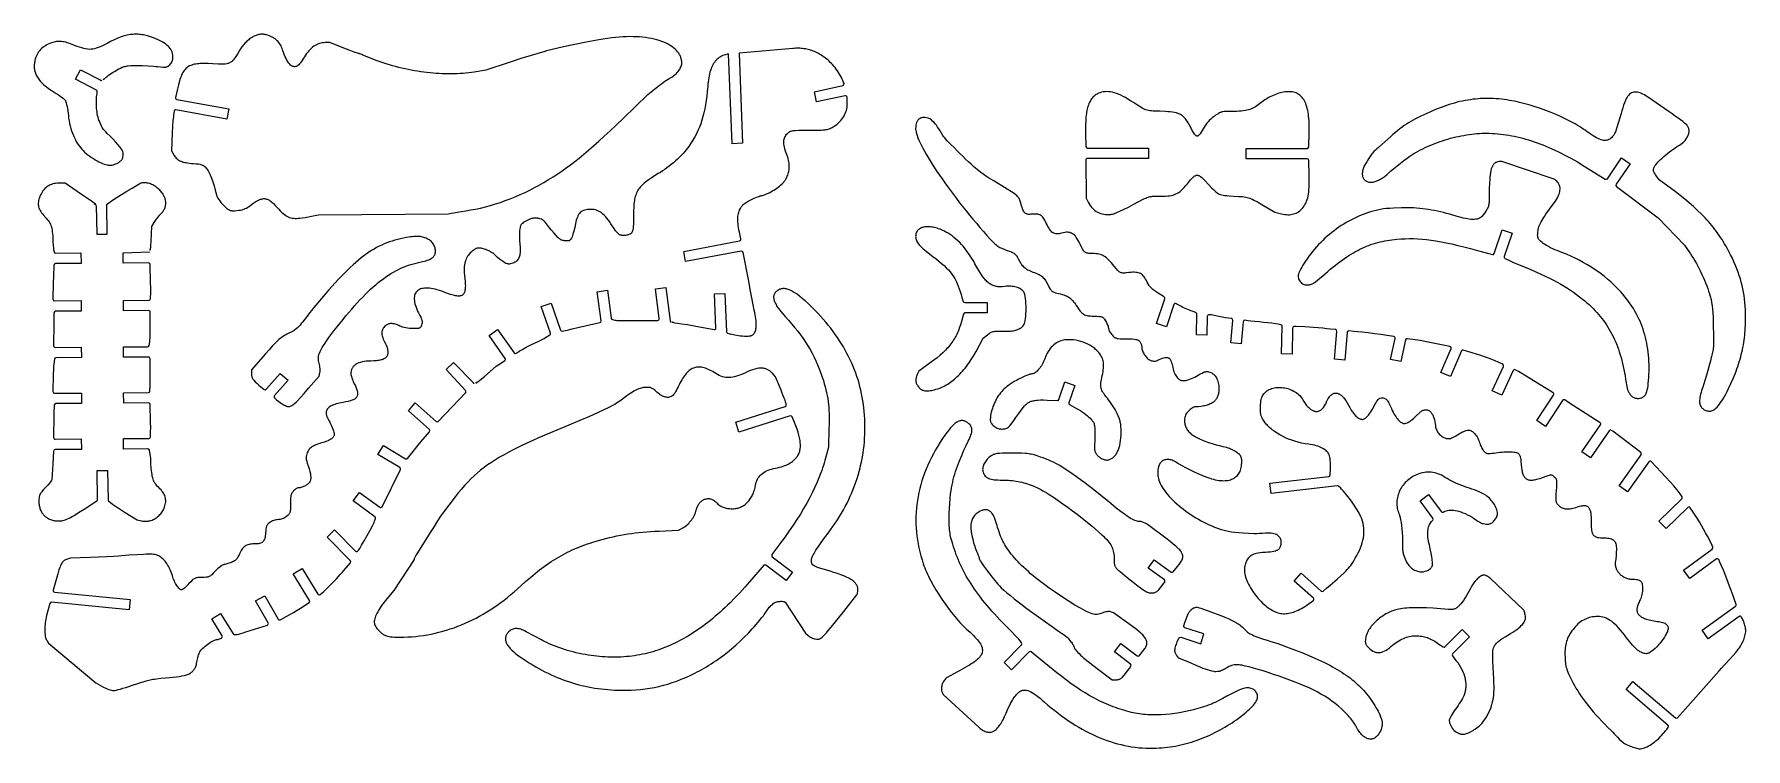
# Model space of a CAD drawing. Header units: millimetres. Extents: x 307 to 1088, y -456 to -130.
import ezdxf

# ---------------------------------------------------------------- set-up
doc = ezdxf.new("R2010")
doc.units = ezdxf.units.MM

msp = doc.modelspace()

# ---------------------------------------------------------------- linework, layer by layer
at = {"flags": 128}
for points in [[(339.181943, -150.612977), (338.559892, -151.138976), (339.931416, -149.966112), (340.449364, -149.53529), (341.061922, -149.06608), (341.746432, -148.573563), (342.480238, -148.072819), (343.240685, -147.578931), (344.005114, -147.10698), (344.750869, -146.672044), (345.455296, -146.289206), (346.449414, -145.793245), (347.34811, -145.402226), (347.780332, -145.242433), (348.211085, -145.104512), (348.647835, -144.987007), (349.098041, -144.888466), (349.569165, -144.807432), (350.068672, -144.742452), (351.182687, -144.654833), (352.49978, -144.613975), (354.079653, -144.60824), (356.477882, -144.656012), (359.05594, -144.767945), (361.504286, -144.927326), (362.583083, -145.019589), (363.513372, -145.11745), (364.755478, -145.255656), (365.748405, -145.337891), (366.537567, -145.357078), (366.869929, -145.340814), (367.16838, -145.306131), (367.438595, -145.252147), (367.686252, -145.177976), (367.917028, -145.082732), (368.136601, -144.965526), (368.350645, -144.825481), (368.564837, -144.661705), (369.016376, -144.259429), (369.36411, -143.89489), (369.659093, -143.508944), (369.90329, -143.096282), (370.098672, -142.6516), (370.247208, -142.169592), (370.350869, -141.64495), (370.411621, -141.072371), (370.431433, -140.446548), (370.397689, -139.80452), (370.296224, -139.179447), (370.126702, -138.571004), (369.888771, -137.978867), (369.582095, -137.402704), (369.206327, -136.842195), (368.761125, -136.297009), (368.246145, -135.766819), (367.661044, -135.251305), (367.005479, -134.750134), (366.279106, -134.262984), (365.481585, -133.789526), (364.612568, -133.329436), (363.671716, -132.882387), (362.658681, -132.448052), (361.573124, -132.026106), (360.180223, -131.537513), (358.845167, -131.129159), (357.557558, -130.802272), (356.9283, -130.669761), (356.307004, -130.558078), (355.692374, -130.467374), (355.083108, -130.397804), (354.477907, -130.349522), (353.875473, -130.322679), (353.274508, -130.317428), (352.67371, -130.333927), (352.07178, -130.372325), (351.467418, -130.432777), (350.859327, -130.515434), (350.246206, -130.620453), (349.626757, -130.747986), (348.999678, -130.898186), (348.363672, -131.071208), (347.717437, -131.267201), (346.389091, -131.728726), (345.004241, -132.283987), (343.552498, -132.93421), (342.023459, -133.680624), (340.406738, -134.524454), (339.275759, -135.118851), (338.231122, -135.637881), (337.260134, -136.082304), (336.3501, -136.452888), (335.488328, -136.750398), (334.662128, -136.975597), (333.858802, -137.129251), (333.065661, -137.212123), (332.27001, -137.22498), (331.459158, -137.168584), (330.620412, -137.043703), (329.741079, -136.8511), (328.808466, -136.591541), (327.809881, -136.265787), (326.732629, -135.874607), (325.56402, -135.418765), (323.778277, -134.73513), (322.974999, -134.45539), (322.223363, -134.216148), (321.517299, -134.016736), (320.850745, -133.856489), (320.217631, -133.734741), (319.611893, -133.650828), (319.027465, -133.60408), (318.45828, -133.593835), (317.898273, -133.619426), (317.341376, -133.680184), (316.781523, -133.775445), (316.21265, -133.904544), (315.628688, -134.066817), (315.02357, -134.261594), (314.273394, -134.53908), (313.559504, -134.847041), (312.882097, -135.185272), (312.241368, -135.553571), (311.637503, -135.951731), (311.070697, -136.379546), (310.541145, -136.836816), (310.049039, -137.323336), (309.594573, -137.8389), (309.177938, -138.383307), (308.799327, -138.956349), (308.458933, -139.557825), (308.156947, -140.187528), (307.893568, -140.845256), (307.668982, -141.530804), (307.483386, -142.243968), (307.373222, -142.773376), (307.286423, -143.295325), (307.223143, -143.810071), (307.183537, -144.317865), (307.167759, -144.818958), (307.175962, -145.313605), (307.208296, -145.802054), (307.264918, -146.284562), (307.345984, -146.761378), (307.451641, -147.232754), (307.582048, -147.698943), (307.737354, -148.160198), (307.917719, -148.61677), (308.123289, -149.068908), (308.354221, -149.51687), (308.610671, -149.960906), (308.89279, -150.401267), (309.200731, -150.838204), (309.534647, -151.271971), (309.894693, -151.702821), (310.281025, -152.131005), (310.693791, -152.556775), (311.133148, -152.980383), (311.59925, -153.402082), (312.092247, -153.822121), (312.612296, -154.240756), (313.734162, -155.074819), (314.966073, -155.906285), (316.309258, -156.73717), (317.211475, -157.292171), (318.081987, -157.863796), (318.899685, -158.435688), (319.643453, -158.991481), (320.292176, -159.514813), (320.824743, -159.989324), (321.220038, -160.398651), (321.359613, -160.573755), (321.456951, -160.726429), (321.614734, -161.109416), (321.783242, -161.67697), (321.957267, -162.401634), (322.131594, -163.255952), (322.301012, -164.212466), (322.460307, -165.243721), (322.60427, -166.322258), (322.727686, -167.420622), (322.872132, -168.616448), (323.061476, -169.805419), (323.293992, -170.983415), (323.567946, -172.146317), (323.881606, -173.290008), (324.233238, -174.410364), (324.621112, -175.503273), (325.043495, -176.564613), (325.498655, -177.590265), (325.984863, -178.576107), (326.500382, -179.518026), (327.043486, -180.411899), (327.61244, -181.253609), (328.205511, -182.039037), (328.820966, -182.76406), (329.457078, -183.424566), (330.146721, -184.066123), (330.882741, -184.69933), (331.65697, -185.319625), (332.461235, -185.922451), (333.287371, -186.503247), (334.127205, -187.057457), (334.972569, -187.58052), (335.815291, -188.067879), (336.647206, -188.514976), (337.460137, -188.91725), (338.245921, -189.270142), (338.996385, -189.569095), (339.70336, -189.80955), (340.358677, -189.986945), (340.954166, -190.096727), (341.481655, -190.134333), (341.883608, -190.119636), (342.295269, -190.076553), (342.713481, -190.006596), (343.135082, -189.91128), (343.556916, -189.792121), (343.975825, -189.650633), (344.38865, -189.488327), (344.792234, -189.306719), (345.183417, -189.107324), (345.55904, -188.891654), (345.915949, -188.661226), (346.25098, -188.417552), (346.560979, -188.162144), (346.842786, -187.896519), (347.093243, -187.622191), (347.309192, -187.340674), (347.402206, -187.171427), (347.489359, -186.944739), (347.568717, -186.670491), (347.638347, -186.358564), (347.740679, -185.661193), (347.780876, -184.93167), (347.767934, -184.680652), (347.725178, -184.41785), (347.650807, -184.140671), (347.54301, -183.846517), (347.399979, -183.532801), (347.219907, -183.196923), (347.000987, -182.836292), (346.741409, -182.448313), (346.093059, -181.579938), (345.260389, -180.571044), (344.228942, -179.400883), (342.984257, -178.048703), (341.789555, -176.842297), (340.47927, -175.559696), (339.832818, -174.901029), (339.219914, -174.236765), (338.661373, -173.571381), (338.178008, -172.909367), (337.988373, -172.596231), (337.810291, -172.251535), (337.481837, -171.50486), (337.178769, -170.744137), (336.887211, -170.04416), (336.658801, -169.479268), (336.448733, -168.844091), (336.257739, -168.147369), (336.086543, -167.397841), (335.935874, -166.604251), (335.806456, -165.775334), (335.69902, -164.919833), (335.61429, -164.04649), (335.552996, -163.16404), (335.515861, -162.28123), (335.503612, -161.406793), (335.51698, -160.549476), (335.556688, -159.718016), (335.623465, -158.921152), (335.718036, -158.167627), (335.841132, -157.466179), (335.883259, -157.222268), (335.941132, -156.570291, 0.302407), (335.563074, -155.87627), (326.019821, -150.851085), (328.234815, -146.644623), (337.858428, -151.456409, -0.308439), (337.45934, -151.501976)], [(428.291575, -214.241787), (429.397957, -214.091135), (430.78319, -213.87402), (432.270374, -213.619488), (433.682619, -213.356585), (436.87246, -212.732567), (495.899892, -212.302143), (497.472178, -211.95145), (498.479669, -211.757772), (500.060555, -211.489667), (501.998152, -211.182561), (504.075781, -210.87188), (506.259835, -210.522642), (508.469925, -210.104616), (510.701524, -209.619451), (512.950104, -209.068793), (515.211135, -208.454284), (517.480093, -207.777575), (519.752448, -207.040311), (522.023671, -206.24414), (524.289238, -205.390704), (526.544621, -204.481651), (528.785288, -203.518631), (531.006713, -202.503286), (533.204371, -201.437263), (535.373733, -200.32221), (537.510271, -199.159771), (539.609457, -197.951595), (541.783, -196.645783), (543.871363, -195.348689), (545.895271, -194.043555), (547.875455, -192.71363), (549.832639, -191.342158), (551.787555, -189.912386), (553.760929, -188.407557), (555.773487, -186.810924), (557.845962, -185.105726), (559.999077, -183.275212), (562.253564, -181.302628), (564.630151, -179.171217), (567.149564, -176.864232), (569.832531, -174.364911), (572.699783, -171.656505), (575.772044, -168.722258), (587.092506, -157.860514), (590.75345, -154.805515), (591.537674, -154.166924), (592.363658, -153.523031), (593.206576, -152.891371), (594.041601, -152.289477), (594.843905, -151.734887), (595.588669, -151.245133), (596.251061, -150.837753), (596.806254, -150.530278), (597.400307, -150.206564), (597.974498, -149.852909), (598.526278, -149.472447), (599.053099, -149.068319), (599.552414, -148.643663), (600.021677, -148.201619), (600.458339, -147.745321), (600.859855, -147.277912), (601.223671, -146.802529), (601.547248, -146.322308), (601.828031, -145.840388), (602.063475, -145.359911), (602.251032, -144.884012), (602.388156, -144.415828), (602.4723, -143.958503), (602.500914, -143.515169), (602.490821, -143.106986), (602.460693, -142.704374), (602.410747, -142.307413), (602.341201, -141.91618), (602.252278, -141.530759), (602.144193, -141.151226), (602.017169, -140.777664), (601.871425, -140.410149), (601.707179, -140.048761), (601.524652, -139.693583), (601.324064, -139.344692), (601.105632, -139.002168), (600.869577, -138.666091), (600.616117, -138.336539), (600.057864, -137.697338), (599.432628, -137.085196), (598.742166, -136.500751), (597.988234, -135.944645), (597.172586, -135.41751), (596.296975, -134.919982), (595.363163, -134.452704), (594.372901, -134.016308), (593.327945, -133.611434), (592.230054, -133.238718), (591.080979, -132.898798), (589.882477, -132.592307), (588.636303, -132.319886), (587.344216, -132.082172), (586.007969, -131.879801), (584.629316, -131.713411), (583.210016, -131.583637), (581.751822, -131.491119), (580.256489, -131.436491), (578.725777, -131.420392), (577.161438, -131.443456), (575.565226, -131.506325), (573.938901, -131.609634), (572.284214, -131.754018), (570.602924, -131.940118), (568.551854, -132.232467), (565.654873, -132.69979), (562.29717, -133.277715), (558.863927, -133.90187), (548.486836, -136.031917), (545.31066, -136.849845), (540.867284, -137.955654), (539.564334, -138.295434), (537.905925, -138.760237), (533.794585, -139.981939), (529.076986, -141.454819), (524.296842, -143.012928), (513.072172, -146.759386), (507.832225, -147.59847), (506.580493, -147.785785), (505.312337, -147.949619), (504.028541, -148.090067), (502.729888, -148.207215), (501.417157, -148.301161), (500.091133, -148.371993), (498.752597, -148.419804), (497.402332, -148.444687), (496.041119, -148.446728), (494.66974, -148.426027), (493.288979, -148.382671), (491.899618, -148.316749), (490.502436, -148.228358), (489.098219, -148.117588), (487.687747, -147.98453), (486.271804, -147.829277), (484.851171, -147.651919), (483.42663, -147.452548), (481.998966, -147.231259), (480.568955, -146.988137), (479.137386, -146.72328), (477.705036, -146.436778), (476.27269, -146.128721), (474.841129, -145.799202), (473.411138, -145.448314), (471.983495, -145.076145), (470.558983, -144.682792), (469.138388, -144.26834), (467.722487, -143.832888), (466.312068, -143.376521), (464.907908, -142.899336), (463.51079, -142.401423), (457.07295, -139.821848), (456.597866, -139.577388), (456.111608, -139.377197), (455.671245, -139.241931), (455.486103, -139.205102), (455.333837, -139.192252), (455.074328, -139.140909), (454.581835, -138.993751), (453.01262, -138.453279), (450.855666, -137.653378), (448.340444, -136.676595), (441.994101, -134.160937), (439.788098, -134.160937), (439.13422, -134.187999), (438.483978, -134.268658), (437.838532, -134.402112), (437.199052, -134.587566), (436.566702, -134.82422), (435.942646, -135.111274), (435.328054, -135.447933), (434.724089, -135.833397), (434.131919, -136.266869), (433.552706, -136.74755), (432.987619, -137.274643), (432.437824, -137.847348), (431.904485, -138.464866), (431.388768, -139.126402), (430.891842, -139.831156), (430.414869, -140.578328), (429.951927, -141.318407), (429.480884, -142.030747), (429.014849, -142.698194), (428.566932, -143.30359), (428.150246, -143.829777), (427.777896, -144.259598), (427.462994, -144.575893), (427.218647, -144.761508), (426.988338, -144.879443), (426.759093, -144.974894), (426.530931, -145.047878), (426.303871, -145.098413), (426.077925, -145.126518), (425.853113, -145.132209), (425.629449, -145.115503), (425.406955, -145.076421), (425.18564, -145.01498), (424.965527, -144.931195), (424.746629, -144.825088), (424.528963, -144.696676), (424.312546, -144.545974), (424.097395, -144.373002), (423.670956, -143.960319), (423.249778, -143.45877), (422.833995, -142.868499), (422.423737, -142.189647), (422.019141, -141.422358), (421.620335, -140.566774), (421.227452, -139.623041), (420.840629, -138.591297), (420.459995, -137.471689), (420.235038, -136.82849), (419.988695, -136.222172), (419.719215, -135.651066), (419.42484, -135.113506), (419.103817, -134.607815), (418.754388, -134.132332), (418.374803, -133.685385), (417.963304, -133.265302), (417.518137, -132.870416), (417.037548, -132.499058), (416.51978, -132.149555), (415.963082, -131.820243), (415.365694, -131.509451), (414.725868, -131.215506), (414.041843, -130.936743), (413.311866, -130.671489), (412.916512, -130.54954), (412.515952, -130.453421), (412.110685, -130.382838), (411.701218, -130.337499), (411.288053, -130.317109), (410.87169, -130.321374), (410.452633, -130.349998), (410.031385, -130.402691), (409.60845, -130.479154), (409.184332, -130.579098), (408.759529, -130.702226), (408.334545, -130.848245), (407.909884, -131.016863), (407.486051, -131.207781), (407.063544, -131.420708), (406.642867, -131.655348), (406.224527, -131.911411), (405.80902, -132.1886), (405.396856, -132.486623), (404.98853, -132.805182), (404.584549, -133.143988), (404.185418, -133.502743), (403.791634, -133.881155), (403.403706, -134.278929), (402.647415, -135.13139), (401.920569, -136.057771), (401.227186, -137.055721), (400.571294, -138.12289), (399.956426, -139.17636), (399.394284, -140.103306), (398.86969, -140.910968), (398.367465, -141.606573), (397.872434, -142.19736), (397.62287, -142.455707), (397.369413, -142.690559), (397.110165, -142.902823), (396.843231, -143.093401), (396.56671, -143.263202), (396.278705, -143.413124), (395.977321, -143.544076), (395.660659, -143.656957), (395.326824, -143.752676), (394.973915, -143.832135), (394.203296, -143.945891), (393.333623, -144.005456), (392.349719, -144.018064), (391.236406, -143.990949), (388.56084, -143.846482), (386.525135, -143.740337), (384.689363, -143.699023), (383.842298, -143.705624), (383.040234, -143.731966), (382.281505, -143.779227), (381.564452, -143.848586), (380.887411, -143.941222), (380.248723, -144.058313), (379.646724, -144.201036), (379.079755, -144.370568), (378.54615, -144.568087), (378.044248, -144.794775), (377.57239, -145.051804), (377.128913, -145.340358), (376.712154, -145.661609), (376.32045, -146.016743), (375.952144, -146.40693), (375.60557, -146.833352), (375.279068, -147.297185), (374.970975, -147.799609), (374.679631, -148.341803), (374.403374, -148.924943), (374.140539, -149.550206), (373.889469, -150.218772), (373.648498, -150.93182), (373.415966, -151.690525), (372.969572, -153.349624), (372.536991, -155.205493), (371.648428, -159.249315, 0.425376), (372.218414, -160.104146), (395.925351, -164.377322), (395.082032, -169.055926), (371.767676, -164.853512, 0.424553), (370.935374, -165.453562), (370.700951, -167.079813), (370.611819, -167.85293), (370.445507, -169.776481), (370.286536, -172.25598), (370.124581, -175.354841), (369.726745, -183.53073), (371.02275, -185.590379), (371.325159, -186.043436), (371.640449, -186.458469), (371.973015, -186.837327), (372.32724, -187.181857), (372.707517, -187.493902), (373.118234, -187.775313), (373.563779, -188.027936), (374.048542, -188.253615), (374.576914, -188.454196), (375.153277, -188.63153), (375.782027, -188.787461), (376.467549, -188.923834), (377.214233, -189.042499), (378.026471, -189.145302), (378.908647, -189.234085), (379.865152, -189.310701), (381.059162, -189.40941), (382.041737, -189.527252), (382.851498, -189.678318), (383.203641, -189.770714), (383.527063, -189.8767), (383.826589, -189.998041), (384.107051, -190.136494), (384.37327, -190.293825), (384.630081, -190.471791), (385.134775, -190.896687), (385.659752, -191.425273), (385.948156, -191.766215), (386.241445, -192.177177), (386.538501, -192.655199), (386.838219, -193.197319), (387.139487, -193.80058), (387.441195, -194.462021), (387.74223, -195.178682), (388.041483, -195.947605), (388.337845, -196.765831), (388.630201, -197.630398), (388.917445, -198.538345), (389.198464, -199.486718), (389.737382, -201.492894), (390.238075, -203.625246), (390.293873, -203.828746), (390.376426, -204.054856), (390.615255, -204.565402), (390.941487, -205.137865), (391.342047, -205.753222), (391.803858, -206.39245), (392.313843, -207.036524), (392.858929, -207.666425), (393.426041, -208.26313), (394.337238, -209.163932), (395.07329, -209.841696), (395.396926, -210.105514), (395.702321, -210.323868), (395.997984, -210.500187), (396.292437, -210.637898), (396.59419, -210.740437), (396.911757, -210.811234), (397.253655, -210.85372), (397.628397, -210.871324), (398.51047, -210.845617), (399.626094, -210.761559), (400.484063, -210.669866), (401.283136, -210.541078), (402.028542, -210.373414), (402.725509, -210.165098), (403.37927, -209.914353), (403.995051, -209.619403), (404.578084, -209.27847), (405.133596, -208.889776), (406.274045, -208.039763), (407.315532, -207.304987), (408.269527, -206.685855), (409.147498, -206.18278), (409.561557, -205.97489), (409.96091, -205.796168), (410.346991, -205.646664), (410.721234, -205.526433), (411.085069, -205.43552), (411.439934, -205.373982), (411.787259, -205.341868), (412.128479, -205.33923), (412.465027, -205.366118), (412.798337, -205.422584), (413.129843, -205.508679), (413.460978, -205.624456), (413.793173, -205.769961), (414.127864, -205.945253), (414.466485, -206.150379), (414.810467, -206.385388), (415.161246, -206.650336), (415.520254, -206.945271), (416.268693, -207.625314), (417.067248, -208.425924), (417.927392, -209.347513), (418.659788, -210.135586), (419.352805, -210.846102), (420.012465, -211.481902), (420.644788, -212.045831), (421.255793, -212.540732), (421.851498, -212.969447), (422.437928, -213.334818), (423.021096, -213.63969), (423.607029, -213.886903), (424.201745, -214.079302), (424.81126, -214.21973), (425.4416, -214.311029), (426.098779, -214.356039), (426.788822, -214.357608), (427.517748, -214.318578), (428.291575, -214.241787)], [(598.875946, -261.9139), (598.098094, -261.776808), (599.352975, -261.990879), (600.525392, -262.136544), (602.464346, -262.407819), (605.121019, -262.840728), (608.145545, -263.375663), (617.20956, -265.09568, 0.481977), (618.055088, -264.367869), (617.459799, -248.78019), (622.210336, -248.598769), (622.877516, -266.068917, 0.330252), (623.409029, -266.731433), (625.374462, -267.247396), (626.022717, -267.389971), (626.752568, -267.528334), (628.364956, -267.776138), (629.201458, -267.877444), (630.027466, -267.958255), (631.134289, -268.040834), (632.05503, -268.079943), (632.817262, -268.071374), (633.448568, -268.010912), (633.723739, -267.959904), (633.976518, -267.894347), (634.210356, -267.813709), (634.428693, -267.717469), (634.634981, -267.605097), (634.832664, -267.476066), (635.216012, -267.165927), (635.48331, -266.882736), (635.717899, -266.546447), (635.919785, -266.156871), (636.088975, -265.71382), (636.225472, -265.217103), (636.329282, -264.666535), (636.400416, -264.061926), (636.438876, -263.403086), (636.444669, -262.689829), (636.417802, -261.921965), (636.358279, -261.099307), (636.266109, -260.221666), (636.141295, -259.288851), (635.983845, -258.300677), (635.793766, -257.256953), (635.57106, -256.157491), (635.103271, -253.846669), (634.47228, -250.586288), (633.760758, -246.809705), (633.05139, -242.950285), (630.445536, -229.852474, 0.411417), (629.613687, -229.29093), (604.27027, -234.081768), (603.387228, -229.410499), (628.895217, -224.588551, 0.422253), (629.459563, -223.736278), (628.77675, -220.59748), (628.573531, -219.551957), (628.402933, -218.576793), (628.264785, -217.66716), (628.158911, -216.818226), (628.085136, -216.025164), (628.043286, -215.283143), (628.033189, -214.587336), (628.054665, -213.932912), (628.107544, -213.315042), (628.191649, -212.728897), (628.306808, -212.169649), (628.452843, -211.632466), (628.629583, -211.112521), (628.836852, -210.604984), (629.2079, -209.826352), (629.397542, -209.480644), (629.595044, -209.159366), (629.804239, -208.859039), (630.028961, -208.576181), (630.273045, -208.307316), (630.540329, -208.04896), (630.834642, -207.797637), (631.159821, -207.549864), (631.519703, -207.302159), (631.918117, -207.051048), (632.845891, -206.524673), (633.97382, -205.9429), (635.574939, -205.177038), (637.016509, -204.549861), (637.628087, -204.308506), (638.14053, -204.126092), (638.534088, -204.010713), (638.789009, -203.970456), (639.01741, -203.943315), (639.334958, -203.865535), (639.727235, -203.742568), (640.179818, -203.579867), (641.208225, -203.157075), (642.304816, -202.640791), (643.085848, -202.236106), (643.83161, -201.824077), (644.542202, -201.40448), (645.217724, -200.977097), (645.858276, -200.541705), (646.463957, -200.098083), (647.034867, -199.646013), (647.571104, -199.18527), (648.07277, -198.715639), (648.539965, -198.236894), (648.972788, -197.748818), (649.371337, -197.251188), (649.735715, -196.743784), (650.06602, -196.226387), (650.362351, -195.698774), (650.624808, -195.160723), (650.853492, -194.612017), (651.048503, -194.052433), (651.209939, -193.481753), (651.3379, -192.899752), (651.432486, -192.30621), (651.493798, -191.700912), (651.521935, -191.083629), (651.516996, -190.454147), (651.479082, -189.81224), (651.408291, -189.157693), (651.304725, -188.490279), (651.168482, -187.809782), (650.999663, -187.115981), (650.798364, -186.408652), (650.564691, -185.687577), (650.29874, -184.952535), (649.99037, -184.104714), (649.725928, -183.298497), (649.505469, -182.532528), (649.329043, -181.805454), (649.196708, -181.115922), (649.108515, -180.462577), (649.064514, -179.844067), (649.064763, -179.259038), (649.109316, -178.706138), (649.198223, -178.184011), (649.331537, -177.691304), (649.509312, -177.226665), (649.731605, -176.788736), (649.998463, -176.376169), (650.309945, -175.987608), (650.666101, -175.621698), (651.213182, -175.138442), (651.479624, -174.940699), (651.758104, -174.769641), (652.061198, -174.623344), (652.401487, -174.499877), (652.791545, -174.397317), (653.24395, -174.313732), (653.771285, -174.2472), (654.386122, -174.195793), (655.92862, -174.130637), (657.972067, -174.102849), (660.617083, -174.097012), (663.324142, -174.091699), (665.414711, -174.061879), (666.268039, -174.031278), (667.01432, -173.986747), (667.669245, -173.925684), (668.248501, -173.845489), (668.767785, -173.743559), (669.242786, -173.617293), (669.689194, -173.464088), (670.122702, -173.281344), (670.559, -173.066461), (671.013782, -172.816838), (672.041554, -172.202956), (672.707038, -171.767271), (673.339731, -171.294731), (673.938236, -170.787716), (674.501152, -170.248601), (675.02708, -169.679761), (675.514619, -169.083571), (675.962368, -168.462407), (676.36893, -167.818649), (676.732906, -167.154665), (677.05289, -166.472839), (677.327488, -165.775541), (677.5553, -165.065148), (677.73492, -164.344038), (677.864957, -163.614587), (677.944004, -162.879166), (677.970664, -162.140157), (677.963545, -161.464573), (677.854868, -159.041682, 0.464299), (676.991912, -158.376613), (663.962866, -161.191174), (662.959052, -156.544361), (675.974938, -153.732643, 0.463378), (676.357803, -152.44644), (676.451745, -152.732182), (675.977585, -151.487962), (675.66949, -150.805775), (675.309734, -150.084462), (674.903942, -149.334837), (674.457746, -148.567715), (673.976774, -147.793912), (673.466656, -147.024244), (672.933019, -146.269525), (672.381493, -145.54057), (671.817707, -144.848198), (671.247291, -144.20322), (670.742198, -143.670765), (670.230731, -143.157571), (669.713011, -142.66369), (669.189161, -142.189164), (668.659301, -141.734047), (668.123557, -141.298381), (667.582045, -140.882216), (667.034893, -140.485599), (666.482221, -140.108574), (665.924149, -139.751194), (665.360803, -139.413501), (664.792303, -139.095546), (664.218768, -138.797373), (663.640328, -138.519033), (663.057098, -138.26057), (662.469201, -138.022034), (661.876763, -137.803471), (661.279903, -137.604927), (660.678743, -137.42645), (660.073404, -137.26809), (659.464012, -137.129891), (658.850689, -137.011901), (658.233554, -136.914169), (657.612729, -136.83674), (656.988338, -136.779661), (656.360501, -136.742982), (655.729344, -136.726749), (655.094984, -136.731009), (654.457549, -136.755808), (653.817157, -136.801197), (653.173929, -136.867218), (628.624084, -138.912776), (630.201071, -180.087938), (625.450554, -180.26988), (623.881732, -139.307922), (623.167855, -139.465358), (622.487717, -139.649741), (621.840574, -139.86186), (621.225682, -140.102496), (620.64229, -140.372435), (620.089656, -140.672458), (619.567035, -141.00335), (619.073677, -141.365897), (618.60884, -141.760884), (618.171774, -142.189091), (617.761737, -142.651305), (617.377982, -143.14831), (617.019761, -143.680889), (616.68633, -144.249826), (616.376942, -144.855906), (616.090851, -145.499912), (615.827313, -146.182629), (615.585581, -146.90484), (615.364908, -147.667332), (615.164548, -148.470886), (614.983758, -149.316287), (614.821789, -150.204318), (614.677895, -151.135767), (614.551332, -152.111414), (614.441353, -153.132043), (614.347214, -154.198441), (614.149852, -156.420401), (613.917403, -158.540849), (613.647644, -160.566828), (613.338354, -162.505388), (612.987311, -164.363574), (612.592292, -166.148433), (612.151075, -167.867013), (611.66144, -169.526361), (611.121162, -171.133522), (610.528024, -172.695547), (609.8798, -174.219477), (609.174268, -175.712364), (608.409209, -177.181252), (607.582401, -178.63319), (606.69162, -180.075224), (605.734644, -181.514402), (605.181852, -182.277747), (604.555564, -183.070177), (603.862381, -183.885826), (603.108894, -184.718829), (602.301703, -185.563322), (601.447399, -186.413442), (600.552582, -187.263324), (599.623848, -188.107107), (598.66779, -188.938923), (597.691007, -189.752913), (596.700093, -190.543208), (595.701644, -191.303948), (594.702258, -192.029268), (593.708527, -192.713305), (592.727049, -193.350193), (591.764421, -193.93407), (590.038667, -194.963943), (588.493895, -195.939105), (587.120495, -196.875715), (586.495059, -197.334613), (585.90886, -197.789935), (585.3607, -198.243699), (584.849379, -198.697928), (584.373693, -199.154637), (583.932441, -199.615851), (583.524425, -200.083588), (583.14844, -200.55987), (582.803286, -201.046713), (582.487763, -201.546142), (582.200669, -202.060173), (581.940803, -202.590828), (581.706961, -203.140129), (581.497947, -203.710093), (581.312557, -204.302744), (581.149588, -204.920096), (581.007842, -205.564175), (580.886116, -206.236999), (580.783209, -206.940586), (580.697922, -207.676959), (580.575395, -209.256143), (580.508924, -210.990707), (580.488903, -212.896816), (580.432975, -213.833627), (580.423348, -214.841874), (580.430764, -215.893557), (580.425958, -216.96068), (580.379666, -218.015241), (580.331817, -218.529063), (580.262624, -219.029245), (580.168429, -219.512287), (580.045571, -219.97469), (579.890396, -220.412954), (579.699242, -220.823581), (579.537967, -221.059695), (579.323189, -221.27068), (579.061465, -221.457182), (578.75935, -221.619852), (578.423406, -221.759337), (578.060187, -221.876283), (577.676254, -221.971341), (577.278161, -222.045157), (576.872469, -222.09838), (576.465735, -222.131658), (576.064514, -222.14564), (575.675366, -222.140969), (575.304849, -222.118299), (574.959521, -222.078275), (574.645937, -222.021548), (574.370657, -221.948762), (574.238213, -221.891106), (574.085008, -221.796651), (573.723666, -221.505846), (573.301321, -221.093363), (572.832664, -220.576209), (572.332387, -219.9714), (571.81518, -219.295945), (571.295734, -218.566855), (570.788744, -217.801142), (570.121774, -216.777083), (569.480101, -215.840509), (568.859887, -214.988466), (568.257301, -214.218002), (567.668511, -213.526157), (567.089678, -212.909977), (566.516973, -212.366509), (565.94656, -211.892795), (565.374606, -211.485879), (564.797278, -211.142808), (564.210739, -210.860625), (563.611159, -210.636374), (562.994704, -210.467103), (562.357537, -210.349853), (561.695825, -210.281671), (561.005739, -210.259601), (560.22179, -210.279508), (559.49571, -210.340799), (558.824999, -210.445832), (558.207164, -210.596957), (557.63971, -210.796534), (557.120141, -211.046916), (556.64596, -211.350458), (556.214675, -211.709519), (555.823787, -212.126449), (555.4708, -212.603606), (555.153223, -213.143344), (554.868556, -213.748019), (554.614307, -214.41999), (554.387979, -215.161607), (554.187077, -215.975226), (554.009104, -216.863204), (553.675799, -218.49273), (553.272403, -220.140077), (552.849789, -221.613078), (552.647171, -222.224147), (552.458825, -222.719573), (552.181723, -223.351325), (551.92404, -223.837864), (551.793985, -224.031692), (551.658591, -224.195234), (551.514459, -224.330497), (551.358195, -224.439487), (551.1864, -224.524211), (550.995676, -224.586674), (550.782624, -224.62888), (550.543849, -224.65284), (549.975537, -224.654038), (549.263559, -224.606317), (548.896141, -224.568335), (548.552591, -224.515732), (548.227308, -224.444125), (547.914702, -224.34913), (547.609176, -224.226366), (547.305139, -224.071447), (546.996994, -223.879992), (546.679149, -223.647616), (546.346005, -223.369937), (545.991973, -223.042572), (545.19886, -222.22125), (544.255056, -221.148583), (543.115807, -219.78951), (542.23038, -218.643663), (541.295948, -217.388511), (540.81152, -216.768271), (540.316243, -216.178695), (539.810579, -215.639106), (539.294999, -215.16884), (539.168568, -215.081015), (538.988335, -214.981706), (538.485846, -214.764686), (537.826293, -214.549846), (537.449731, -214.453261), (537.048441, -214.369248), (536.627263, -214.301813), (536.191048, -214.254962), (535.74464, -214.232706), (535.292882, -214.239055), (534.840619, -214.278012), (534.3927, -214.353591), (533.95397, -214.469796), (533.529269, -214.630638), (531.956986, -215.332563), (531.300962, -215.647751), (530.725681, -215.958083), (530.226634, -216.277796), (529.799323, -216.62114), (529.61116, -216.806123), (529.439241, -217.002354), (529.283003, -217.211613), (529.141885, -217.435683), (529.015325, -217.676342), (528.902755, -217.935371), (528.803615, -218.21455), (528.717341, -218.515661), (528.581146, -219.190796), (528.489663, -219.97502), (528.438389, -220.882578), (528.422819, -221.927711), (528.438453, -223.124664), (528.480785, -224.487681), (528.584303, -225.98493), (528.723971, -227.600363), (528.776189, -228.414395), (528.80004, -229.212366), (528.783051, -229.979076), (528.712759, -230.699324), (528.614182, -231.117424), (528.46015, -231.556599), (528.13611, -232.396671), (527.967087, -232.806901), (527.749398, -233.185443), (527.48277, -233.532535), (527.166929, -233.848421), (526.801596, -234.133343), (526.386498, -234.387544), (525.921362, -234.611267), (525.405909, -234.80475), (524.766247, -235.000567), (524.21528, -235.127635), (523.724391, -235.182063), (523.492536, -235.18082), (523.264969, -235.159955), (523.038116, -235.118985), (522.8084, -235.05742), (522.326069, -234.870564), (521.789363, -234.595491), (521.169668, -234.228311), (520.265012, -233.622392), (519.341434, -232.924134), (518.507187, -232.219905), (518.157391, -231.892545), (517.870525, -231.596078), (517.528016, -231.244805), (517.140957, -230.896862), (516.714882, -230.554917), (516.25532, -230.22164), (515.767802, -229.899696), (515.257859, -229.591754), (514.731026, -229.300479), (514.192833, -229.02854), (513.648806, -228.778606), (513.104485, -228.553342), (512.565393, -228.355414), (512.03707, -228.187493), (511.525038, -228.052245), (511.034836, -227.952337), (510.571991, -227.890435), (510.142037, -227.869208), (509.674755, -227.901818), (509.199588, -227.997355), (508.720128, -228.152376), (508.239962, -228.363439), (507.762684, -228.627105), (507.291883, -228.93993), (506.83115, -229.298475), (506.384072, -229.699299), (505.954243, -230.138958), (505.545254, -230.614013), (505.160694, -231.121025), (504.804153, -231.656547), (504.47922, -232.217141), (504.18949, -232.799365), (503.93855, -233.399779), (503.729989, -234.01494), (503.538745, -234.743963), (503.396375, -235.502801), (503.302427, -236.310252), (503.256439, -237.185118), (503.25796, -238.146201), (503.306534, -239.212302), (503.401704, -240.402221), (503.543017, -241.73476), (503.694446, -243.242382), (503.773992, -244.583414), (503.785, -245.192666), (503.775863, -245.761715), (503.745858, -246.291049), (503.694261, -246.781146), (503.620346, -247.232488), (503.523392, -247.645561), (503.402672, -248.020846), (503.257461, -248.358825), (503.087039, -248.659979), (502.890678, -248.924793), (502.667653, -249.153748), (502.417241, -249.347326), (502.138719, -249.50601), (501.831363, -249.630282), (501.494445, -249.720625), (501.127243, -249.777521), (500.729034, -249.801452), (500.299089, -249.7929), (499.836692, -249.752351), (499.341111, -249.680282), (498.811622, -249.577178), (498.247505, -249.443524), (497.648036, -249.279796), (497.012485, -249.086484), (495.630253, -248.613021), (494.095015, -248.026996), (493.025244, -247.620231), (491.994025, -247.264604), (491.002065, -246.959532), (490.050064, -246.704447), (489.138727, -246.49877), (488.26876, -246.341926), (487.440865, -246.23334), (486.655749, -246.172436), (485.914111, -246.15864), (485.216658, -246.191379), (484.564096, -246.270072), (483.957124, -246.394149), (483.396449, -246.563032), (482.882777, -246.776149), (482.416809, -247.03292), (481.999249, -247.332774), (481.630804, -247.675131), (481.312174, -248.05942), (481.044065, -248.485067), (480.827181, -248.951492), (480.662226, -249.458123), (480.549904, -250.004384), (480.490918, -250.589699), (480.485974, -251.213492), (480.535775, -251.875192), (480.641026, -252.57422), (480.802429, -253.310002), (481.02069, -254.081961), (481.29651, -254.889525), (481.630597, -255.732117), (482.023651, -256.609161), (482.476379, -257.520085), (483.020848, -258.592913), (483.444883, -259.497459), (483.755776, -260.262413), (483.960818, -260.916459), (484.025922, -261.210857), (484.067298, -261.488287), (484.085855, -261.752333), (484.082504, -262.006582), (484.058158, -262.254619), (484.01373, -262.500033), (483.868265, -262.997325), (483.668252, -263.506614), (483.56451, -263.717021), (483.452373, -263.900362), (483.327407, -264.058456), (483.185186, -264.193118), (483.02128, -264.30617), (482.831258, -264.399429), (482.610694, -264.474711), (482.355152, -264.533837), (481.721432, -264.610892), (480.894659, -264.64514), (479.839397, -264.651125), (479.062993, -264.627165), (478.266246, -264.561629), (477.464926, -264.457671), (476.674802, -264.318445), (475.91164, -264.147104), (475.191212, -263.946799), (474.529284, -263.720684), (473.941625, -263.471912), (473.379821, -263.216018), (472.841314, -262.993455), (472.325339, -262.804208), (471.831127, -262.648267), (471.357919, -262.525621), (470.904946, -262.436255), (470.471445, -262.380163), (470.056652, -262.357327), (469.659802, -262.367738), (469.280128, -262.411385), (468.916868, -262.488257), (468.569258, -262.598338), (468.23653, -262.741622), (467.91792, -262.918092), (467.612665, -263.127741), (467.320002, -263.370554), (466.962313, -263.718224), (466.649488, -264.074101), (466.381455, -264.439574), (466.158141, -264.816025), (465.979474, -265.20484), (465.845382, -265.607399), (465.755796, -266.025088), (465.71064, -266.459292), (465.709843, -266.911395), (465.753338, -267.382781), (465.841049, -267.874829), (465.972906, -268.388931), (466.148835, -268.926466), (466.368767, -269.488819), (466.632628, -270.077374), (466.940347, -270.693516), (467.490651, -271.817105), (467.720785, -272.346941), (467.920701, -272.855757), (468.090243, -273.343767), (468.229254, -273.811185), (468.337581, -274.258229), (468.415072, -274.68511), (468.461566, -275.092045), (468.476912, -275.479249), (468.46095, -275.846935), (468.413531, -276.19532), (468.334494, -276.524616), (468.22369, -276.83504), (468.080958, -277.126805), (467.906144, -277.400127), (467.699098, -277.655219), (467.459658, -277.892299), (467.187672, -278.111579), (466.882983, -278.313275), (466.54544, -278.497602), (466.174885, -278.664774), (465.771161, -278.815005), (465.334116, -278.948509), (464.863593, -279.065505), (464.359439, -279.166204), (463.821495, -279.250821), (463.24961, -279.319571), (462.00339, -279.410334), (460.619534, -279.440206), (459.560766, -279.464425), (458.562853, -279.536643), (457.626838, -279.656197), (456.753759, -279.822423), (455.944654, -280.03466), (455.200563, -280.292241), (454.522526, -280.59451), (454.208603, -280.762193), (453.91158, -280.940796), (453.631593, -281.130243), (453.368766, -281.330444), (453.123234, -281.541319), (452.895125, -281.762784), (452.684566, -281.994761), (452.491691, -282.23716), (452.316627, -282.489902), (452.159508, -282.752905), (452.020458, -283.026081), (451.899611, -283.309353), (451.797096, -283.602637), (451.713043, -283.90585), (451.647583, -284.218905), (451.600841, -284.541726), (451.572955, -284.874223), (451.564046, -285.216318), (451.596613, -285.572027), (451.688924, -286.025943), (451.834534, -286.559404), (452.026992, -287.153747), (452.259848, -287.790305), (452.526657, -288.450419), (452.82097, -289.115423), (453.136334, -289.766654), (453.630457, -290.787236), (454.029674, -291.720793), (454.331197, -292.57204), (454.444451, -292.968271), (454.532239, -293.345691), (454.594207, -293.704889), (454.630009, -294.046455), (454.639296, -294.37098), (454.621721, -294.679048), (454.576933, -294.971253), (454.504585, -295.248183), (454.404328, -295.510425), (454.275813, -295.758572), (454.118691, -295.993208), (453.932617, -296.214928), (453.717237, -296.424315), (453.472208, -296.62196), (453.197178, -296.808458), (452.891797, -296.984389), (452.555723, -297.150349), (452.1886, -297.306922), (451.790084, -297.454702), (451.359823, -297.594272), (450.402681, -297.851157), (449.314384, -298.082282), (448.092147, -298.292366), (447.226137, -298.439885), (446.40993, -298.604514), (445.643794, -298.785993), (444.927992, -298.984066), (444.262793, -299.198472), (443.648462, -299.428957), (443.085265, -299.675262), (442.573473, -299.937127), (442.113348, -300.214299), (441.705158, -300.506516), (441.349171, -300.813522), (441.045652, -301.135056), (440.794866, -301.470867), (440.597083, -301.820692), (440.452569, -302.184276), (440.361587, -302.561359), (440.320168, -302.878227), (440.303802, -303.17974), (440.311168, -303.468695), (440.340945, -303.747886), (440.391806, -304.020107), (440.462431, -304.288159), (440.65768, -304.822927), (440.916112, -305.374555), (441.227148, -305.965408), (441.580203, -306.617852), (441.964697, -307.354253), (442.356486, -308.157192), (442.731244, -308.975781), (443.078117, -309.782185), (443.386257, -310.548573), (443.644809, -311.247111), (443.842924, -311.849961), (443.969752, -312.329293), (444.014439, -312.657269), (443.994009, -312.966424), (443.932922, -313.267949), (443.831496, -313.561608), (443.690033, -313.847157), (443.508851, -314.124356), (443.288256, -314.392964), (443.028564, -314.652739), (442.730082, -314.903444), (442.393121, -315.144835), (442.017992, -315.376671), (441.605007, -315.598716), (441.154478, -315.810723), (440.666715, -316.012454), (440.142026, -316.20367), (439.580726, -316.384127), (438.983122, -316.553586), (438.187542, -316.774052), (437.447853, -316.997595), (436.761832, -317.225651), (436.127242, -317.459665), (435.541856, -317.701082), (435.003444, -317.951345), (434.509776, -318.211893), (434.058622, -318.484173), (433.647748, -318.769625), (433.27493, -319.069692), (432.937933, -319.385822), (432.63453, -319.71945), (432.362487, -320.072026), (432.119579, -320.444989), (431.903572, -320.839783), (431.712235, -321.257849), (431.455821, -321.915118), (431.279868, -322.503566), (431.22297, -322.786957), (431.187277, -323.071113), (431.173148, -323.362024), (431.180945, -323.665684), (431.211035, -323.988081), (431.263776, -324.335204), (431.438669, -325.127598), (431.708522, -326.090787), (432.076237, -327.272696), (432.518157, -328.7005), (432.855991, -329.906122), (433.09394, -330.924707), (433.236197, -331.791394), (433.27275, -332.178762), (433.286955, -332.54133), (433.279337, -332.8835), (433.250416, -333.209657), (433.20072, -333.524201), (433.130772, -333.831518), (432.932221, -334.442053), (432.816166, -334.674493), (432.646613, -334.913904), (432.429065, -335.157259), (432.169033, -335.401527), (431.872024, -335.643674), (431.543544, -335.880671), (431.189103, -336.109483), (430.814205, -336.327081), (430.42436, -336.530431), (430.025076, -336.716505), (429.621859, -336.88227), (429.220215, -337.024692), (428.825654, -337.140745), (428.443682, -337.227391), (428.079808, -337.281603), (427.739539, -337.300346), (427.463203, -337.334111), (427.154064, -337.430881), (426.822561, -337.583872), (426.479127, -337.7863), (426.134201, -338.031376), (425.798221, -338.312318), (425.481621, -338.622341), (425.194846, -338.954655), (424.838912, -339.449168), (424.687896, -339.697569), (424.553876, -339.951431), (424.436124, -340.214277), (424.333913, -340.489624), (424.246516, -340.780997), (424.173204, -341.091918), (424.065923, -341.786489), (424.006251, -342.60151), (423.988362, -343.565158), (424.006439, -344.705604), (424.031687, -345.967154), (424.02047, -346.96964), (423.996776, -347.389023), (423.95867, -347.761984), (423.904392, -348.09464), (423.832174, -348.393108), (423.74025, -348.663499), (423.62686, -348.911931), (423.49024, -349.144519), (423.32862, -349.367377), (423.140238, -349.586619), (422.923332, -349.808362), (422.396884, -350.283812), (422.01499, -350.581429), (421.589329, -350.85908), (421.134176, -351.110685), (420.663813, -351.330172), (420.192514, -351.511461), (419.734558, -351.648476), (419.304226, -351.735142), (418.915791, -351.765382), (418.511903, -351.782665), (418.03889, -351.834957), (417.516537, -351.922932), (416.96464, -352.047256), (416.402988, -352.2086), (415.851377, -352.407633), (415.329595, -352.645027), (414.857435, -352.921448), (414.230936, -353.379596), (413.973088, -353.601824), (413.748612, -353.824107), (413.554836, -354.04991), (413.389088, -354.282692), (413.248698, -354.525918), (413.130989, -354.78305), (413.033289, -355.057556), (412.95293, -355.352896), (412.833538, -356.019927), (412.751436, -356.811855), (412.685244, -357.756385), (412.626176, -358.5017), (412.546149, -359.176374), (412.442136, -359.783419), (412.311116, -360.325855), (412.150058, -360.806694), (411.95594, -361.228954), (411.725735, -361.595649), (411.456416, -361.909793), (411.144958, -362.174401), (410.788336, -362.39249), (410.383526, -362.567074), (409.927499, -362.70117), (409.41723, -362.79779), (408.849693, -362.859954), (408.221866, -362.890672), (407.530717, -362.892961), (406.871112, -362.897253), (406.255904, -362.932181), (405.682055, -362.999918), (405.146534, -363.10264), (404.646301, -363.242522), (404.178325, -363.421741), (403.739569, -363.642471), (403.326993, -363.906887), (402.937569, -364.217161), (402.568257, -364.575472), (402.216021, -364.983996), (401.877831, -365.444905), (401.550644, -365.960374), (401.231429, -366.532583), (400.917152, -367.1637), (400.604774, -367.855904), (400.393313, -368.319775), (400.174109, -368.745548), (399.943122, -369.135894), (399.696308, -369.493485), (399.429625, -369.820993), (399.139032, -370.12109), (398.820486, -370.396446), (398.469943, -370.649734), (398.083364, -370.883626), (397.656704, -371.100791), (397.185923, -371.303904), (396.666974, -371.495635), (396.095821, -371.678657), (395.468417, -371.855639), (394.028694, -372.202177), (393.820573, -372.259294), (393.594002, -372.342139), (393.093475, -372.579264), (392.543057, -372.902044), (391.958703, -373.298963), (391.356354, -373.758515), (390.751959, -374.26919), (390.161469, -374.81948), (389.60083, -375.39787), (388.784243, -376.271736), (388.104987, -376.94095), (387.79876, -377.207302), (387.505151, -377.432677), (387.216918, -377.620472), (386.926824, -377.774081), (386.627631, -377.896903), (386.312096, -377.99233), (385.972984, -378.063759), (385.603054, -378.114586), (384.741788, -378.168021), (383.670384, -378.179795), (382.596579, -378.191475), (381.733959, -378.24511), (381.363444, -378.296377), (381.023642, -378.368593), (380.707194, -378.465241), (380.406742, -378.589813), (380.114924, -378.745792), (379.824381, -378.936662), (379.527751, -379.165914), (379.217674, -379.437035), (378.52774, -380.11882), (377.695697, -381.00991), (377.159153, -381.57842), (376.630392, -382.10879), (376.123007, -382.589412), (375.650586, -383.00868), (375.226717, -383.354982), (374.864992, -383.616711), (374.579001, -383.782262), (374.468653, -383.825343), (374.382333, -383.840026), (374.145783, -383.804639), (373.893498, -383.701154), (373.62808, -383.533585), (373.352136, -383.305942), (373.06827, -383.022238), (372.779091, -382.686487), (372.4872, -382.302701), (372.195203, -381.874891), (371.905705, -381.407071), (371.621314, -380.903257), (371.344634, -380.367455), (371.078267, -379.80368), (370.824822, -379.215946), (370.586901, -378.608263), (370.367111, -377.984648), (370.168059, -377.349109), (369.925044, -376.575436), (369.655747, -375.819443), (369.361721, -375.083388), (369.044508, -374.369521), (368.705657, -373.680098), (368.346718, -373.017371), (367.969236, -372.383597), (367.574759, -371.781027), (367.164834, -371.211916), (366.741007, -370.67852), (366.304828, -370.183086), (365.857845, -369.727877), (365.401601, -369.315139), (364.937646, -368.94713), (364.467528, -368.626104), (363.992796, -368.354313), (363.608245, -368.171191), (363.199444, -368.012824), (362.749634, -367.879286), (362.242062, -367.770655), (361.659973, -367.687006), (360.986609, -367.628415), (360.20522, -367.594954), (359.299051, -367.586699), (358.25134, -367.603728), (357.045341, -367.646114), (354.091445, -367.807261), (350.30332, -368.070739), (345.546931, -368.437154), (343.376122, -368.57458), (340.223661, -368.730578), (336.512254, -368.885972), (332.664597, -369.021584), (323.513375, -369.310868), (321.85406, -369.94174), (321.473053, -370.099891), (321.122132, -370.277182), (320.797455, -370.481067), (320.495191, -370.718991), (320.211501, -370.998405), (319.942546, -371.326761), (319.684494, -371.711505), (319.433506, -372.160087), (319.185747, -372.679961), (318.937379, -373.278573), (318.684566, -373.963372), (318.423472, -374.741811), (317.86109, -376.609399), (315.831788, -383.984417, 0.465722), (316.451049, -384.883425), (350.922605, -388.199594), (350.467371, -392.931748), (314.994366, -389.519239, 0.37276), (314.233332, -390.059917), (313.576704, -392.749193), (312.830854, -395.57174), (312.62922, -396.370215), (312.454589, -397.190929), (312.306956, -398.026456), (312.186314, -398.869367), (312.092655, -399.712227), (312.025976, -400.547612), (311.986263, -401.368088), (311.973515, -402.166228), (311.98772, -402.9346), (312.028878, -403.665777), (312.096977, -404.352326), (312.192009, -404.986821), (312.313973, -405.561827), (312.462856, -406.06992), (312.638652, -406.503668), (312.841358, -406.855637), (313.740342, -408.139115), (335.187411, -426.29176), (338.416205, -428.021275), (339.099321, -428.368697), (339.803341, -428.692813), (340.508086, -428.986527), (341.193373, -429.242746), (341.839025, -429.454375), (342.424858, -429.614321), (342.930693, -429.715491), (343.336352, -429.75079), (343.810202, -429.705265), (344.511482, -429.574787), (345.406308, -429.368504), (346.460793, -429.095567), (347.641054, -428.765126), (348.913208, -428.386325), (350.243367, -427.968315), (351.597654, -427.520246), (358.167599, -425.289705), (361.312172, -424.67096), (362.03682, -424.541162), (362.892573, -424.409423), (364.871076, -424.154716), (366.995037, -423.935989), (369.01181, -423.782402), (370.594524, -423.671168), (372.041974, -423.530956), (373.359999, -423.358395), (374.554439, -423.150103), (375.631135, -422.902707), (376.127153, -422.763289), (376.595926, -422.61283), (377.038181, -422.450906), (377.454648, -422.277095), (377.846061, -422.090978), (378.213144, -421.892128), (378.556632, -421.680126), (378.877254, -421.454549), (379.175738, -421.214976), (379.452816, -420.960984), (379.709216, -420.692152), (379.945668, -420.408055), (380.162904, -420.108275), (380.361652, -419.792389), (380.542642, -419.459972), (380.706607, -419.110603), (380.854271, -418.743863), (380.986371, -418.359329), (381.103633, -417.956574), (381.206785, -417.535185), (381.373689, -416.634794), (381.476244, -416.047175), (381.609337, -415.426626), (381.767377, -414.791898), (381.944775, -414.161749), (382.135945, -413.554934), (382.335297, -412.990208), (382.537242, -412.486325), (382.736192, -412.062042), (382.967144, -411.687111), (383.284711, -411.278954), (383.677765, -410.845458), (384.13518, -410.394515), (384.645826, -409.934007), (385.198576, -409.471823), (385.782303, -409.01585), (386.385878, -408.573973), (386.998177, -408.154081), (387.608068, -407.76406), (388.204424, -407.411798), (388.776118, -407.105182), (389.312022, -406.852096), (389.801012, -406.660429), (390.231955, -406.538068), (390.422181, -406.505341), (390.593725, -406.4929), (390.811983, -406.474455), (391.056809, -406.42623), (391.3199, -406.351497), (391.592949, -406.253531), (392.552231, -405.841724, 0.458268), (392.877545, -404.811577), (388.11853, -397.110633), (392.162626, -394.611471), (397.900735, -403.896767, 0.276106), (398.550333, -404.233696), (399.374774, -404.183911), (399.713475, -404.142577), (400.484203, -403.993967), (401.397418, -403.760232), (402.474788, -403.444723), (403.737978, -403.0508), (413.480719, -399.94816, 0.476952), (413.884002, -398.915803), (408.157552, -388.859981), (412.288667, -386.50745), (418.355419, -397.160851, 0.385144), (419.26417, -397.459847), (419.879085, -397.187154), (420.985443, -396.630325), (422.318906, -395.913638), (423.813588, -395.073367), (425.403594, -394.145785), (427.023039, -393.167165), (428.606031, -392.173781), (432.517254, -389.634401, 0.406724), (432.736792, -388.663446), (425.286464, -376.517456), (429.338837, -374.031738), (436.527655, -385.751398, 0.45379), (437.585798, -385.93149), (438.424356, -385.248622), (439.079526, -384.680428), (439.808476, -384.019573), (441.436628, -382.469788), (443.206639, -380.699103), (445.01634, -378.807354), (446.763559, -376.894372), (447.581807, -375.961119), (448.346122, -375.059996), (451.352516, -371.447448, 0.385929), (451.311749, -370.490195), (440.716458, -359.762694), (444.098821, -356.422016), (453.708266, -366.151368, 0.426434), (454.737361, -366.136372), (454.805049, -366.063722), (455.043213, -365.754429), (455.592635, -364.9455), (456.479168, -363.515846), (457.680578, -361.455315), (459.039207, -359.039575), (460.397396, -356.544291), (461.434956, -354.58396), (461.840903, -353.780332), (462.170788, -353.077496), (462.423981, -352.462777), (462.814444, -351.265481, 0.32479), (462.556531, -350.468127), (452.69888, -343.28269), (455.499185, -339.440971), (464.724582, -346.165544, 0.464725), (465.78343, -345.906213), (474.184422, -328.973049, 0.390913), (473.912706, -328.044764), (463.941008, -322.057323), (466.38825, -317.981599), (476.532912, -324.072896, 0.382521), (477.638521, -323.668445), (477.461597, -323.91201), (478.587063, -322.421089), (479.931268, -320.740543), (481.653212, -318.635217), (483.56407, -316.33826), (487.473863, -311.678295, 0.405015), (487.402902, -310.688371), (477.788924, -302.091738), (480.957772, -298.547881), (490.434431, -307.021727, 0.404508), (491.425242, -306.982884), (503.919532, -293.911777, 0.398194), (503.924378, -292.931426), (494.966718, -283.372818), (498.435578, -280.122045), (507.770496, -289.657873, -0.360919), (507.318637, -289.601047)], [(798.146288, -212.520491), (798.55156, -212.451974), (798.996308, -212.349979), (799.483296, -212.213249), (800.015283, -212.040527), (800.595033, -211.830555), (801.225304, -211.582073), (802.648467, -210.964545), (804.306859, -210.177879), (806.222576, -209.212009), (808.417707, -208.056865), (810.914346, -206.702382), (812.386555, -205.90608), (813.596753, -205.29751), (814.134967, -205.055762), (814.645319, -204.851507), (815.14036, -204.681599), (815.632634, -204.542891), (816.13469, -204.432237), (816.659077, -204.346492), (817.21834, -204.282505), (817.825029, -204.237136), (819.23087, -204.189645), (820.976979, -204.178852), (822.130261, -204.16926), (823.178896, -204.138067), (824.13401, -204.080094), (825.006735, -203.990153), (825.808196, -203.863065), (826.549522, -203.693644), (827.241845, -203.476709), (827.896285, -203.207079), (828.52398, -202.879567), (829.13605, -202.488992), (829.74363, -202.030172), (830.357845, -201.497924), (830.989823, -200.887063), (831.65069, -200.192406), (832.351582, -199.408773), (833.10362, -198.530978), (834.57266, -196.810539), (835.18644, -196.13612), (835.738783, -195.586336), (835.996388, -195.358361), (836.243993, -195.161757), (836.483391, -194.9966), (836.716365, -194.862958), (836.944702, -194.760904), (837.170194, -194.690512), (837.394623, -194.65185), (837.619777, -194.644992), (837.847446, -194.670008), (838.079413, -194.726972), (838.317469, -194.815953), (838.563399, -194.937023), (838.81899, -195.090257), (839.08603, -195.275722), (839.661604, -195.743639), (840.304418, -196.34135), (841.028768, -197.069425), (842.779265, -198.918969), (844.308596, -200.537171), (844.953683, -201.193221), (845.541391, -201.757494), (846.088474, -202.237684), (846.611688, -202.641479), (847.127784, -202.976574), (847.65352, -203.250659), (848.205649, -203.47143), (848.800924, -203.646572), (849.456099, -203.783785), (850.187932, -203.890754), (851.013171, -203.975178), (851.948578, -204.044744), (854.216899, -204.170071), (856.487897, -204.292646), (857.429657, -204.355669), (858.267274, -204.427353), (859.019509, -204.513319), (859.705119, -204.619198), (860.34287, -204.750615), (860.95152, -204.913195), (861.549832, -205.112566), (862.156566, -205.354349), (862.790484, -205.644177), (863.470346, -205.987675), (865.042948, -206.858175), (867.02446, -208.010863), (872.987122, -211.500955), (876.003611, -212.259874), (876.769012, -212.431826), (877.514387, -212.557591), (878.239496, -212.63724), (878.944093, -212.670841), (879.627942, -212.658461), (880.290799, -212.600173), (880.932421, -212.496039), (881.552568, -212.346131), (882.150999, -212.150518), (882.727472, -211.909267), (883.281743, -211.622448), (883.813575, -211.290127), (884.322721, -210.912377), (884.808946, -210.489261), (885.272002, -210.02085), (885.711652, -209.507213), (886.144782, -208.934118), (886.538323, -208.346648), (886.893654, -207.737898), (887.212162, -207.100969), (887.49522, -206.428958), (887.744216, -205.714962), (887.960527, -204.95208), (888.145532, -204.13341), (888.300617, -203.252052), (888.427156, -202.301102), (888.526534, -201.273658), (888.600133, -200.162822), (888.64933, -198.961686), (888.675508, -197.663354), (888.680045, -196.26092), (888.664326, -194.747484), (888.438065, -187.865359, 0.404638), (887.725306, -187.17569), (859.852031, -187.177409), (859.851738, -182.423409), (887.726977, -182.42169, 0.402126), (888.439423, -181.738093), (888.520327, -179.784231), (888.599196, -177.196467), (888.659798, -174.464989), (888.669777, -173.237875), (888.658108, -172.056323), (888.624645, -170.920103), (888.569251, -169.828984), (888.491777, -168.78274), (888.392086, -167.781144), (888.270029, -166.823964), (888.12547, -165.910972), (887.95826, -165.041941), (887.768261, -164.21664), (887.555325, -163.434842), (887.319315, -162.69632), (887.060082, -162.000843), (886.777487, -161.348183), (886.471389, -160.738114), (886.14164, -160.170401), (885.788101, -159.644822), (885.410627, -159.161146), (885.009075, -158.719145), (884.583305, -158.318587), (884.133172, -157.959249), (883.658533, -157.640897), (883.159246, -157.363309), (882.635168, -157.126248), (882.086155, -156.929494), (881.512066, -156.772812), (880.912756, -156.655975), (880.288085, -156.578756), (879.637906, -156.540926), (878.96208, -156.542257), (878.260461, -156.582519), (877.532911, -156.661483), (876.878637, -156.765367), (876.200817, -156.905641), (875.503723, -157.080372), (874.791626, -157.287623), (874.068795, -157.525453), (873.339498, -157.791929), (872.608007, -158.085116), (871.878594, -158.403075), (871.155525, -158.743868), (870.443071, -159.105562), (869.745503, -159.486215), (869.06709, -159.883896), (868.412106, -160.296667), (867.784815, -160.72259), (867.189491, -161.159727), (866.630404, -161.606147), (865.982548, -162.132517), (865.354944, -162.610584), (864.740216, -163.042789), (864.130984, -163.431574), (863.519873, -163.779379), (862.899503, -164.088643), (862.262497, -164.361812), (861.601475, -164.601321), (860.909062, -164.809618), (860.17788, -164.989138), (859.400549, -165.142327), (858.56969, -165.271621), (857.67793, -165.379466), (856.717886, -165.468301), (855.682182, -165.540567), (854.56344, -165.598706), (853.125305, -165.608444), (851.570172, -165.587116), (850.788787, -165.597035), (850.026217, -165.637869), (849.298484, -165.722517), (848.95269, -165.785298), (848.621615, -165.863867), (848.415762, -165.932147), (848.205045, -166.023816), (847.778286, -166.253246), (847.359846, -166.503989), (846.968247, -166.727874), (846.547069, -166.967573), (845.988526, -167.324298), (845.327088, -167.789114), (844.597223, -168.353071), (843.833405, -169.007233), (843.070098, -169.742654), (842.69941, -170.138044), (842.341776, -170.550394), (842.001503, -170.978587), (841.682905, -171.421507), (840.349488, -173.466369), (839.327286, -175.081398), (838.901254, -175.705917), (838.515065, -176.196808), (838.332956, -176.389416), (838.156062, -176.545347), (837.982802, -176.663508), (837.811594, -176.742812), (837.640856, -176.782165), (837.469006, -176.78048), (837.294463, -176.736665), (837.115644, -176.649628), (836.93097, -176.518282), (836.738856, -176.341534), (836.537724, -176.118293), (836.325988, -175.847472), (835.864384, -175.158722), (835.341392, -174.266558), (834.744358, -173.162258), (834.060629, -171.8371), (833.470669, -170.747875), (833.174996, -170.255969), (832.877733, -169.797538), (832.578037, -169.37134), (832.275059, -168.976126), (831.967956, -168.610655), (831.655879, -168.273677), (831.337987, -167.963949), (831.013431, -167.680226), (830.681369, -167.421261), (830.340952, -167.18581), (829.991335, -166.972626), (829.631674, -166.780467), (829.261123, -166.608085), (828.878835, -166.454236), (828.483968, -166.317675), (828.075673, -166.197154), (827.21542, -165.999254), (826.291314, -165.850577), (825.296589, -165.741159), (824.224484, -165.66104), (823.06823, -165.600253), (820.47623, -165.496828), (818.37187, -165.406067), (817.498681, -165.354866), (816.721374, -165.291944), (816.022362, -165.211421), (815.384062, -165.107413), (814.788889, -164.97404), (814.219256, -164.80542), (813.65758, -164.595671), (813.086273, -164.338915), (812.487754, -164.029265), (811.844433, -163.660845), (810.353053, -162.724162), (808.471453, -161.481811), (807.208919, -160.662157), (806.003307, -159.919437), (804.851273, -159.252682), (803.749464, -158.660913), (802.694533, -158.143162), (801.683126, -157.698456), (800.711901, -157.325824), (799.777505, -157.024289), (798.876586, -156.792881), (798.0058, -156.630629), (797.161794, -156.536557), (796.341221, -156.509695), (795.54073, -156.54907), (794.756974, -156.65371), (793.9866, -156.822641), (793.226264, -157.054891), (792.76582, -157.22897), (792.32358, -157.424269), (791.899366, -157.641285), (791.492999, -157.880513), (791.104307, -158.142451), (790.733112, -158.427599), (790.379239, -158.736449), (790.042511, -159.069503), (789.722749, -159.427253), (789.419782, -159.810202), (789.133429, -160.218842), (788.863516, -160.653671), (788.609867, -161.115189), (788.372304, -161.603891), (788.150654, -162.120275), (787.944739, -162.664839), (787.754382, -163.238076), (787.579409, -163.840486), (787.419641, -164.472566), (787.274903, -165.134815), (787.145017, -165.827725), (787.02981, -166.5518), (786.929104, -167.307531), (786.842724, -168.095416), (786.712234, -169.769644), (786.636928, -171.578461), (786.615397, -173.525839), (786.646234, -175.615759), (786.801448, -181.551409, 0.405584), (787.511875, -182.245864), (815.317198, -182.340615), (815.300998, -187.094588), (787.458352, -186.999709, 0.418036), (786.742855, -187.719669), (786.91039, -205.124574), (787.908951, -207.011318), (788.333165, -207.754214), (788.792484, -208.447385), (789.285543, -209.090102), (789.810986, -209.68163), (790.367444, -210.221235), (790.953562, -210.708188), (791.567974, -211.141752), (792.209322, -211.521198), (792.876239, -211.845789), (793.567369, -212.114794), (794.281343, -212.327483), (795.016806, -212.483117), (795.772395, -212.580969), (796.546746, -212.620306), (797.338496, -212.600389), (798.146288, -212.520491)], [(1071.186902, -302.291877), (1071.428975, -302.282792), (1071.671415, -302.255417), (1071.914375, -302.209557), (1072.158018, -302.145033), (1072.647977, -301.95923), (1073.142562, -301.69651), (1073.643039, -301.355377), (1074.150676, -300.934332), (1074.666742, -300.431875), (1075.192501, -299.846512), (1075.729225, -299.176745), (1076.278179, -298.421073), (1076.840634, -297.578001), (1077.417853, -296.646032), (1078.011109, -295.623667), (1078.621666, -294.509408), (1079.250793, -293.301759), (1079.899759, -291.99922), (1080.985181, -289.705715), (1081.983709, -287.447481), (1082.896669, -285.218331), (1083.321475, -284.112724), (1083.725384, -283.012064), (1084.108564, -281.915575), (1084.471177, -280.822483), (1084.813392, -279.732015), (1085.135375, -278.643397), (1085.437288, -277.555853), (1085.7193, -276.468608), (1085.981575, -275.380888), (1086.224279, -274.29192), (1086.447577, -273.20093), (1086.651633, -272.107141), (1086.836616, -271.00978), (1087.002689, -269.908071), (1087.150018, -268.801243), (1087.278771, -267.688519), (1087.389109, -266.569126), (1087.481203, -265.442287), (1087.555214, -264.30723), (1087.611308, -263.163179), (1087.670412, -260.845003), (1087.65984, -258.481559), (1087.580916, -256.066655), (1087.48411, -254.36378), (1087.352006, -252.708332), (1087.182878, -251.093881), (1086.974997, -249.513991), (1086.726639, -247.962236), (1086.436079, -246.43218), (1086.101588, -244.917392), (1085.721441, -243.411439), (1085.293912, -241.907891), (1084.817273, -240.400314), (1084.2898, -238.882279), (1083.709767, -237.34735), (1083.075448, -235.789096), (1082.385115, -234.201086), (1081.63704, -232.57689), (1080.829502, -230.910073), (1079.779295, -228.869057), (1079.235305, -227.869396), (1078.678019, -226.882831), (1078.106914, -225.908765), (1077.521459, -224.946596), (1076.921129, -223.995727), (1076.305398, -223.055559), (1075.673736, -222.125494), (1075.025621, -221.204927), (1074.36052, -220.293264), (1073.677912, -219.389904), (1072.977265, -218.494248), (1072.258056, -217.605697), (1071.519755, -216.72365), (1070.761839, -215.847509), (1069.983776, -214.976676), (1069.185044, -214.110549), (1068.365113, -213.24853), (1067.523457, -212.39002), (1065.772861, -210.681128), (1063.929041, -208.979079), (1061.987786, -207.27908), (1059.944873, -205.576335), (1057.796093, -203.866048), (1055.537228, -202.143429), (1048.324409, -196.752816), (1046.974292, -195.03642), (1046.703081, -194.667728), (1046.450069, -194.27756), (1046.220786, -193.877763), (1046.020773, -193.480177), (1045.855569, -193.096645), (1045.730708, -192.739014), (1045.651732, -192.419124), (1045.624175, -192.148824), (1045.635642, -191.978079), (1045.669738, -191.794463), (1045.804055, -191.390432), (1046.023566, -190.940366), (1046.32472, -190.447897), (1046.703956, -189.916661), (1047.157718, -189.350294), (1047.68245, -188.752431), (1048.274597, -188.126704), (1048.930601, -187.476754), (1049.646903, -186.806212), (1050.419951, -186.118715), (1051.246182, -185.417896), (1052.122047, -184.707392), (1053.043983, -183.990836), (1054.008437, -183.271865), (1055.011849, -182.554115), (1056.208165, -181.773314), (1057.515764, -180.952854), (1058.163735, -180.525153), (1058.782453, -180.084422), (1059.352895, -179.629616), (1059.85604, -179.1597), (1060.147305, -178.799423), (1060.418207, -178.376612), (1060.673017, -177.940919), (1060.915996, -177.542002), (1061.152764, -177.156108), (1061.357484, -176.770444), (1061.530156, -176.385605), (1061.670789, -176.002181), (1061.779389, -175.620765), (1061.855962, -175.241943), (1061.900512, -174.866313), (1061.913046, -174.49446), (1061.893566, -174.126978), (1061.842083, -173.764459), (1061.7586, -173.407493), (1061.643121, -173.056672), (1061.495651, -172.712587), (1061.316202, -172.37583), (1061.104773, -172.046991), (1060.86137, -171.726659), (1060.501894, -171.36532), (1059.89358, -170.843563), (1059.06926, -170.186016), (1058.061768, -169.417299), (1056.903932, -168.562038), (1055.628588, -167.644854), (1054.268564, -166.690372), (1052.856695, -165.723215), (1042.944597, -158.902041), (1042.222027, -158.409251), (1041.520332, -157.979142), (1040.839657, -157.61172), (1040.180151, -157.306988), (1039.541969, -157.064957), (1038.925254, -156.885629), (1038.330158, -156.769011), (1037.756831, -156.71511), (1037.205419, -156.723931), (1036.676075, -156.795479), (1036.168947, -156.929763), (1035.684182, -157.126788), (1035.221931, -157.386556), (1034.782346, -157.709079), (1034.365569, -158.094358), (1033.971758, -158.542403), (1033.818448, -158.755927), (1033.652534, -159.02637), (1033.289204, -159.72169), (1032.894406, -160.59571), (1032.48078, -161.615781), (1032.060959, -162.749244), (1031.647582, -163.963451), (1031.253283, -165.225745), (1030.890704, -166.503478), (1028.304576, -174.898186), (1028.086061, -175.364494), (1027.819174, -175.840818), (1027.514266, -176.31378), (1027.181684, -176.77), (1026.831777, -177.196101), (1026.474892, -177.578705), (1026.121378, -177.904432), (1025.781581, -178.159908), (1025.360148, -178.402485), (1024.920284, -178.588279), (1024.459324, -178.716413), (1023.974595, -178.786012), (1023.463428, -178.796202), (1022.92315, -178.746109), (1022.351097, -178.634861), (1021.744596, -178.46158), (1021.100975, -178.225389), (1020.417569, -177.925421), (1019.691704, -177.560797), (1018.920712, -177.13064), (1018.101924, -176.634083), (1017.232669, -176.070244), (1016.310279, -175.438252), (1015.332079, -174.737232), (1014.514299, -174.153838), (1013.661106, -173.572545), (1012.774195, -172.994035), (1011.855261, -172.418989), (1010.905994, -171.848091), (1009.928094, -171.282025), (1007.893161, -170.167117), (1005.764006, -169.079722), (1003.554185, -168.025307), (1001.277245, -167.009332), (998.946739, -166.037258), (996.576216, -165.114544), (994.179225, -164.246656), (991.769321, -163.439054), (989.36005, -162.697199), (986.964966, -162.026553), (984.597617, -161.432578), (983.428577, -161.16605), (982.271554, -160.920737), (981.12824, -160.697322), (980.00033, -160.496487), (978.771205, -160.299978), (977.551542, -160.127907), (976.340444, -159.980421), (975.137009, -159.857676), (973.940347, -159.759819), (972.749553, -159.687005), (971.563734, -159.639381), (970.381995, -159.617104), (969.20343, -159.620318), (968.027151, -159.649177), (966.852254, -159.703834), (965.677845, -159.78444), (964.503025, -159.891141), (963.326897, -160.024094), (962.148563, -160.183448), (960.967128, -160.369356), (959.781692, -160.581964), (958.591359, -160.821428), (957.395231, -161.087894), (956.19241, -161.38152), (954.981999, -161.702453), (953.763102, -162.050843), (952.53482, -162.426844), (951.296256, -162.830606), (950.046512, -163.262279), (948.784691, -163.722017), (947.509897, -164.209967), (946.22123, -164.726283), (944.917793, -165.271115), (943.598691, -165.844614), (942.263026, -166.446931), (940.909897, -167.07822), (939.573764, -167.719952), (938.327971, -168.337278), (937.159512, -168.939251), (936.055386, -169.53493), (935.002591, -170.133371), (933.988121, -170.743627), (932.998977, -171.374756), (932.022152, -172.035817), (931.044644, -172.73586), (930.053449, -173.483945), (929.035568, -174.289127), (927.977993, -175.160462), (926.867722, -176.107007), (925.691756, -177.137817), (923.090712, -179.488458), (921.737312, -180.681367), (920.263439, -181.952606), (919.5296, -182.603469), (918.823569, -183.256963), (918.16466, -183.907437), (917.572178, -184.549236), (917.264114, -184.92532), (916.956395, -185.338692), (916.348487, -186.232972), (915.761461, -187.143439), (915.208314, -187.98146), (914.873318, -188.484464), (914.564807, -188.981664), (914.28266, -189.472388), (914.026755, -189.955975), (913.796968, -190.431752), (913.593183, -190.899056), (913.415271, -191.357223), (913.263115, -191.805585), (913.136592, -192.243473), (913.035579, -192.670223), (912.959955, -193.085169), (912.909598, -193.487645), (912.884385, -193.876983), (912.884197, -194.252516), (912.908911, -194.61358), (912.958402, -194.95951), (913.032553, -195.289635), (913.131239, -195.603289), (913.254339, -195.89981), (913.401729, -196.178528), (913.573292, -196.438779), (913.768902, -196.679894), (913.98844, -196.90121), (914.231783, -197.102057), (914.498805, -197.281772), (914.789391, -197.439686), (915.103414, -197.575134), (915.440756, -197.68745), (915.801292, -197.775965), (916.184902, -197.840015), (916.591464, -197.878936), (917.020855, -197.892057), (917.367241, -197.86665), (917.767644, -197.793355), (918.213493, -197.676559), (918.696212, -197.520649), (919.207229, -197.330013), (919.737965, -197.10904), (920.27985, -196.862117), (920.824307, -196.593633), (921.362761, -196.307972), (921.88664, -196.009526), (922.387372, -195.702679), (922.856375, -195.391819), (923.285082, -195.081336), (923.664914, -194.775615), (923.9873, -194.479047), (924.243661, -194.196015), (924.450344, -193.972679), (924.783046, -193.656433), (925.768203, -192.791802), (927.082536, -191.695261), (928.609447, -190.45996), (930.232337, -189.17904), (931.834611, -187.945646), (933.299668, -186.852922), (934.510911, -185.994015), (935.426172, -185.388795), (936.371964, -184.79676), (937.346636, -184.218384), (938.348549, -183.654143), (939.376055, -183.104512), (940.427506, -182.569968), (941.501266, -182.050981), (942.595682, -181.548029), (943.709114, -181.061585), (944.839915, -180.592125), (945.986444, -180.140125), (947.14705, -179.706058), (948.320095, -179.290399), (949.503929, -178.893623), (950.696912, -178.516206), (951.897394, -178.158622), (953.103736, -177.821344), (954.31429, -177.504852), (955.527411, -177.209614), (956.741456, -176.936109), (957.954779, -176.68481), (959.165735, -176.456195), (960.372683, -176.250737), (961.573973, -176.068908), (962.767964, -175.911187), (963.953011, -175.778047), (965.127465, -175.669962), (966.289687, -175.587407), (967.43803, -175.53086), (968.570851, -175.500791), (969.686503, -175.49768), (970.783341, -175.521996), (972.081205, -175.578925), (973.371602, -175.658472), (974.655641, -175.761013), (975.934436, -175.886937), (977.20909, -176.036624), (978.480716, -176.210459), (979.750424, -176.408819), (981.019324, -176.632089), (982.288523, -176.880654), (983.559132, -177.154893), (984.832258, -177.455189), (986.109013, -177.781927), (987.390509, -178.135486), (988.677849, -178.516251), (989.972147, -178.924603), (991.27451, -179.360925), (992.586051, -179.825598), (993.907877, -180.319006), (995.241095, -180.841532), (996.58682, -181.393557), (997.94616, -181.975466), (999.32022, -182.587638), (1000.710114, -183.230455), (1002.116951, -183.904304), (1003.541839, -184.609564), (1004.985885, -185.346617), (1006.450205, -186.115848), (1007.935904, -186.917636), (1010.97588, -188.620421), (1014.114692, -190.458033), (1023.665157, -196.43487, 0.402623), (1024.632435, -196.232395), (1031.133691, -186.707481), (1035.060233, -189.387553), (1028.639284, -198.794811, 0.400655), (1028.799304, -199.766473), (1047.825377, -214.093573), (1059.837965, -226.507669), (1062.558701, -230.52088), (1063.233547, -231.545799), (1063.908169, -232.627914), (1064.579367, -233.760312), (1065.243943, -234.936083), (1065.898699, -236.14832), (1066.540432, -237.39011), (1067.165947, -238.654548), (1067.772042, -239.934722), (1068.355517, -241.223724), (1068.913175, -242.514642), (1069.441817, -243.80057), (1069.938244, -245.074595), (1070.399254, -246.329807), (1070.821652, -247.559304), (1071.202236, -248.756166), (1071.537806, -249.913491), (1071.907544, -251.350747), (1072.207438, -252.748147), (1072.444287, -254.176173), (1072.624901, -255.705306), (1072.75608, -257.406028), (1072.844631, -259.348822), (1072.897353, -261.604167), (1072.921054, -264.242544), (1072.974898, -266.514875), (1073.059274, -268.965646), (1073.084732, -270.20121), (1073.084009, -271.413297), (1073.045832, -272.579213), (1072.958934, -273.676263), (1072.880015, -274.243971), (1072.768586, -274.841235), (1072.481321, -276.083325), (1072.163371, -277.320311), (1071.880974, -278.469966), (1071.618781, -279.566131), (1071.285927, -280.846272), (1070.462611, -283.772754), (1069.519793, -286.877955), (1069.037559, -288.3815), (1068.566235, -289.790429), (1068.12383, -291.308704), (1067.631028, -292.941791), (1067.392748, -293.767984), (1067.174293, -294.582793), (1066.986467, -295.372858), (1066.840084, -296.124815), (1066.765439, -296.655271), (1066.711474, -297.230902), (1066.685161, -297.808054), (1066.693471, -298.343084), (1066.741313, -298.76078), (1066.835166, -299.163215), (1066.971829, -299.548779), (1067.1481, -299.915857), (1067.360775, -300.262837), (1067.606652, -300.588106), (1067.882527, -300.890049), (1068.185197, -301.167057), (1068.511462, -301.417517), (1068.858119, -301.639814), (1069.221962, -301.832334), (1069.599791, -301.993469), (1069.988402, -302.121603), (1070.38459, -302.215124), (1070.785158, -302.272422), (1071.186902, -302.291877)], [(890.500373, -388.749739, 0.471236), (890.546137, -387.650787), (881.828123, -379.822623), (885.004334, -376.285364), (894.105372, -384.457457, 0.383133), (895.058334, -384.457369), (896.593585, -383.078306), (898.139436, -381.739397), (901.389779, -378.946555), (903.003828, -377.513083), (904.550167, -376.068557), (905.283811, -375.345343), (905.983574, -374.623201), (906.643795, -373.903409), (907.258827, -373.18725), (907.58101, -372.768687), (907.897582, -372.306914), (908.512153, -371.304709), (909.099079, -370.282592), (909.6549, -369.342522), (910.356117, -368.165205), (910.989124, -366.993299), (911.553835, -365.827312), (912.050165, -364.667752), (912.47803, -363.51513), (912.837342, -362.369958), (913.12802, -361.232742), (913.349975, -360.103993), (913.503125, -358.984221), (913.587385, -357.873934), (913.602667, -356.773644), (913.54889, -355.683859), (913.425965, -354.605091), (913.233811, -353.537844), (912.972339, -352.482634), (912.641467, -351.439968), (912.418567, -350.864491), (912.137415, -350.233082), (911.801885, -349.551579), (911.415848, -348.825819), (910.983175, -348.06164), (910.507737, -347.264877), (909.993404, -346.441372), (909.444046, -345.596959), (908.255746, -343.868764), (906.973799, -342.126991), (906.307388, -341.265607), (905.629177, -340.418342), (904.94304, -339.591034), (904.252847, -338.789519), (903.420053, -337.864355), (903.047063, -337.494375), (901.954047, -336.566968, 0.207466), (901.411116, -336.402294), (871.28998, -339.870621), (870.746169, -335.147827), (897.573537, -332.058764, 0.36867), (898.204396, -331.381224), (898.332151, -328.433791), (898.355022, -327.524279), (898.347395, -326.605856), (898.311504, -325.703623), (898.249591, -324.842683), (898.163893, -324.048135), (898.056647, -323.34508), (897.930093, -322.758625), (897.786468, -322.313864), (897.560196, -321.837337), (897.285539, -321.383611), (896.962414, -320.952635), (896.59073, -320.544366), (896.170402, -320.158759), (895.701342, -319.79577), (895.183463, -319.455353), (894.616676, -319.13746), (894.000898, -318.842049), (893.336039, -318.569074), (892.62201, -318.318488), (891.858727, -318.090247), (891.046099, -317.884306), (890.184044, -317.700621), (889.27247, -317.539144), (888.311292, -317.39983), (886.747958, -317.16131), (885.197961, -316.855671), (883.667356, -316.485988), (882.162197, -316.055323), (880.688533, -315.566752), (879.252421, -315.023339), (877.859913, -314.428152), (876.51706, -313.784266), (875.229914, -313.094743), (874.004528, -312.362654), (872.846958, -311.591067), (872.295494, -311.191422), (871.763255, -310.783054), (871.250995, -310.366347), (870.759469, -309.941681), (870.289439, -309.509445), (869.841657, -309.070019), (869.416882, -308.623787), (869.015871, -308.171133), (868.639378, -307.71244), (868.288162, -307.248094), (867.744677, -306.466878), (867.312225, -305.761589), (867.133924, -305.425053), (866.978922, -305.092658), (866.845734, -304.759462), (866.732876, -304.420517), (866.638861, -304.070876), (866.5622, -303.705596), (866.455007, -302.908324), (866.399412, -301.989133), (866.383519, -300.908454), (866.402509, -300.113271), (866.457144, -299.306125), (866.543926, -298.507396), (866.659353, -297.737462), (866.799927, -297.016701), (866.96215, -296.365491), (867.142519, -295.804208), (867.337537, -295.353231), (867.645456, -294.824392), (867.999694, -294.335243), (868.397304, -293.885536), (868.835347, -293.475023), (869.310878, -293.103456), (869.820951, -292.770588), (870.362627, -292.47617), (870.932957, -292.219958), (871.528999, -292.001699), (872.147813, -291.821147), (872.786451, -291.678057), (873.441971, -291.572178), (874.111429, -291.503261), (874.791881, -291.471063), (875.480384, -291.475332), (876.173995, -291.515824), (876.869769, -291.592287), (877.564763, -291.704475), (878.256033, -291.852141), (878.940635, -292.035037), (879.615627, -292.252915), (880.278066, -292.505526), (880.925004, -292.792625), (881.5535, -293.113962), (882.160612, -293.469288), (882.743393, -293.858357), (883.298902, -294.280924), (883.824193, -294.736737), (884.316325, -295.225548), (884.772352, -295.747112), (885.189333, -296.301181), (885.564324, -296.887504), (886.197276, -297.914128), (886.831719, -298.837609), (887.466306, -299.657422), (888.099698, -300.373035), (888.415526, -300.691603), (888.730549, -300.983924), (889.044603, -301.249931), (889.357519, -301.489559), (889.669129, -301.702743), (889.979264, -301.889416), (890.287758, -302.049511), (890.594441, -302.182966), (890.899148, -302.28971), (891.201709, -302.369677), (891.501955, -302.422807), (891.799722, -302.449028), (892.094841, -302.448277), (892.387143, -302.42049), (892.67646, -302.365595), (892.962622, -302.283532), (893.245466, -302.174233), (893.524823, -302.037629), (893.800522, -301.873658), (894.072398, -301.682255), (894.340284, -301.46335), (894.604009, -301.216879), (894.863407, -300.942778), (895.118309, -300.640977), (895.680346, -299.883575), (896.141075, -299.157969), (896.31858, -298.832824), (896.452916, -298.546505), (896.538139, -298.309304), (896.568296, -298.131519), (896.595527, -297.956814), (896.672361, -297.728451), (896.793438, -297.456099), (896.953398, -297.149433), (897.368534, -296.47185), (897.874895, -295.773088), (898.131896, -295.464637), (898.393199, -295.187012), (898.658608, -294.940113), (898.92792, -294.72383), (899.200935, -294.538063), (899.477456, -294.382705), (899.757279, -294.257651), (900.040204, -294.162796), (900.326033, -294.098035), (900.614565, -294.063267), (900.9056, -294.058382), (901.198936, -294.083279), (901.494374, -294.13785), (901.791715, -294.221993), (902.090756, -294.335602), (902.391299, -294.478571), (902.693145, -294.650799), (902.996089, -294.852179), (903.299936, -295.082605), (903.604482, -295.341974), (903.909527, -295.63018), (904.214874, -295.947118), (904.520319, -296.292686), (904.825666, -296.666776), (905.435254, -297.500109), (906.042038, -298.446276), (906.644415, -299.504441), (907.240786, -300.673768), (907.530078, -301.240036), (907.83926, -301.786511), (908.1659, -302.310884), (908.507579, -302.810843), (908.861871, -303.28408), (909.226355, -303.728284), (909.598603, -304.141145), (909.976194, -304.520355), (910.356705, -304.863604), (910.737709, -305.16858), (911.116784, -305.432974), (911.491506, -305.654474), (911.859451, -305.830774), (912.218195, -305.959562), (912.565313, -306.038529), (912.898385, -306.065365), (913.164781, -306.041174), (913.440962, -305.968699), (913.726791, -305.8481), (914.022134, -305.679521), (914.32686, -305.463121), (914.640831, -305.199048), (914.963915, -304.887459), (915.295977, -304.528504), (915.636882, -304.122334), (915.986496, -303.669106), (916.344688, -303.168969), (916.711319, -302.622078), (917.469366, -301.388641), (918.259569, -299.970017), (918.62683, -299.30261), (919.003551, -298.659674), (919.379868, -298.059783), (919.745921, -297.521509), (920.091848, -297.063426), (920.407785, -296.704099), (920.683869, -296.462104), (920.803886, -296.390911), (920.91024, -296.356014), (921.471576, -296.283572), (921.970919, -296.258257), (922.41485, -296.280611), (922.809957, -296.351179), (923.162821, -296.4705), (923.480026, -296.639119), (923.768159, -296.857578), (924.033801, -297.126419), (924.283536, -297.446187), (924.523948, -297.817422), (924.761622, -298.240668), (925.003139, -298.716465), (925.524049, -299.827896), (926.139348, -301.156049), (926.537388, -301.975125), (926.932125, -302.742126), (927.323464, -303.456938), (927.711305, -304.119448), (928.095554, -304.729548), (928.476114, -305.287126), (928.852888, -305.792072), (929.225777, -306.244272), (929.594688, -306.643618), (929.959522, -306.989996), (930.320182, -307.283299), (930.676572, -307.523412), (931.028594, -307.710225), (931.376154, -307.843627), (931.719153, -307.923509), (932.057493, -307.949758), (932.448721, -307.917464), (932.849704, -307.825201), (933.259718, -307.677805), (933.678036, -307.480112), (934.103933, -307.23696), (934.536685, -306.953184), (934.975565, -306.633625), (935.419847, -306.283115), (936.321719, -305.5086), (937.236498, -304.668338), (939.081559, -302.945343), (939.403248, -302.669759), (939.722964, -302.428358), (940.040274, -302.220736), (940.354742, -302.046483), (940.665934, -301.905189), (940.973411, -301.796446), (941.27674, -301.719845), (941.575486, -301.674979), (941.869212, -301.661438), (942.157487, -301.678811), (942.439872, -301.726693), (942.715932, -301.804673), (942.985232, -301.912344), (943.247339, -302.049295), (943.501816, -302.215119), (943.748228, -302.409408), (943.986139, -302.631753), (944.215116, -302.881742), (944.434722, -303.158969), (944.644521, -303.463028), (944.844079, -303.793504), (945.032961, -304.149993), (945.210732, -304.532086), (945.376953, -304.93937), (945.531196, -305.371442), (945.67302, -305.827891), (945.801991, -306.308306), (945.917675, -306.812282), (946.019637, -307.339408), (946.107438, -307.889277), (946.238829, -309.055605), (946.304772, -309.54312), (946.421288, -310.041042), (946.586763, -310.543595), (946.79958, -311.045002), (947.058131, -311.539489), (947.360797, -312.021278), (947.705968, -312.484594), (948.092029, -312.923664), (948.517364, -313.332707), (948.980361, -313.705951), (949.479408, -314.037618), (950.01289, -314.321934), (950.579191, -314.553123), (951.176697, -314.725408), (951.486649, -314.787659), (951.803797, -314.833017), (952.127942, -314.860762), (952.458877, -314.87017), (952.746052, -314.830056), (953.131033, -314.71509), (953.597018, -314.533332), (954.127213, -314.292844), (954.704821, -314.001688), (955.313043, -313.667924), (955.935085, -313.29961), (956.554149, -312.904812), (957.184177, -312.510011), (957.837646, -312.141699), (958.495554, -311.807933), (959.138901, -311.516777), (959.748689, -311.276288), (960.305913, -311.094531), (960.791574, -310.979565), (961.186675, -310.939453), (961.569795, -310.969613), (961.95634, -311.058308), (962.343984, -311.202865), (962.730391, -311.400601), (963.113228, -311.648845), (963.490163, -311.944917), (963.858865, -312.28614), (964.217, -312.669838), (964.562236, -313.093336), (964.892239, -313.553954), (965.204679, -314.049016), (965.497224, -314.575847), (965.767539, -315.131771), (966.013292, -315.714107), (966.232149, -316.32018), (966.421782, -316.947316), (966.579695, -317.454192), (966.778158, -317.978207), (967.009167, -318.504232), (967.264721, -319.017141), (967.536821, -319.501809), (967.817466, -319.943109), (968.098655, -320.325917), (968.372391, -320.635108), (968.777306, -321.013864), (968.969676, -321.1683), (969.16093, -321.300387), (969.355266, -321.410842), (969.556893, -321.500372), (969.77001, -321.569692), (969.998824, -321.619514), (970.247537, -321.650548), (970.520355, -321.663505), (971.155116, -321.63804), (971.936738, -321.548815), (972.898848, -321.401522), (973.808507, -321.26353), (974.726865, -321.145678), (975.646058, -321.048019), (976.55822, -320.9706), (977.45549, -320.913474), (978.33, -320.876687), (979.17389, -320.860298), (979.979294, -320.864351), (980.738346, -320.888898), (981.443183, -320.93399), (982.085943, -320.999678), (982.65876, -321.086011), (983.15377, -321.193042), (983.563106, -321.32082), (983.87891, -321.469397), (983.999278, -321.551501), (984.093313, -321.638822), (984.28332, -321.870449), (984.447502, -322.110992), (984.588099, -322.361197), (984.707356, -322.621814), (984.807513, -322.893588), (984.890815, -323.177271), (985.015817, -323.783347), (985.100302, -324.446021), (985.162207, -325.171282), (985.290039, -326.83348), (985.432372, -328.092249), (985.619373, -329.217556), (985.731104, -329.730962), (985.855777, -330.211958), (985.993983, -330.660868), (986.146316, -331.078011), (986.313364, -331.463703), (986.495718, -331.818268), (986.693972, -332.142022), (986.908717, -332.435285), (987.140543, -332.698378), (987.390043, -332.931619), (987.657807, -333.135328), (987.944428, -333.309823), (988.250498, -333.455424), (988.576606, -333.572453), (988.923343, -333.661227), (989.291303, -333.722066), (989.681076, -333.75529), (990.093255, -333.761218), (990.528429, -333.740167), (990.987193, -333.692461), (991.470132, -333.618415), (991.977845, -333.51835), (992.510918, -333.392588), (993.069946, -333.241447), (994.268227, -332.8643), (995.577417, -332.389466), (996.724888, -331.95495), (997.610223, -331.642389), (998.286895, -331.450002), (998.563695, -331.398316), (998.808381, -331.376006), (999.027637, -331.382847), (999.228147, -331.418613), (999.416598, -331.483089), (999.59967, -331.576047), (999.976417, -331.846518), (1000.411862, -332.22825), (1000.811241, -332.619433), (1000.973637, -332.812759), (1001.112466, -333.013899), (1001.228694, -333.229844), (1001.323297, -333.467585), (1001.397236, -333.734113), (1001.451486, -334.036422), (1001.487017, -334.381503), (1001.504797, -334.776347), (1001.490982, -335.743291), (1001.417799, -336.993192), (1001.293004, -338.581978), (1001.161344, -340.235952), (1001.084798, -341.518726), (1001.070973, -342.042826), (1001.075468, -342.500423), (1001.09979, -342.900274), (1001.145454, -343.251153), (1001.213974, -343.56182), (1001.30686, -343.841039), (1001.425629, -344.097576), (1001.57179, -344.340197), (1001.746857, -344.577666), (1001.952343, -344.818746), (1002.460627, -345.346799), (1002.821817, -345.678942), (1003.202432, -345.971872), (1003.603341, -346.225657), (1004.02542, -346.44036), (1004.469546, -346.616046), (1004.936586, -346.752783), (1005.427418, -346.850637), (1005.942915, -346.909672), (1006.483951, -346.929953), (1007.051398, -346.911545), (1007.646133, -346.854518), (1008.269026, -346.758932), (1008.920952, -346.624857), (1009.602785, -346.452356), (1010.315397, -346.241495), (1011.059664, -345.992343), (1011.946606, -345.705546), (1012.75317, -345.502414), (1013.127229, -345.433324), (1013.482296, -345.386474), (1013.818736, -345.362302), (1014.136919, -345.361247), (1014.43721, -345.383752), (1014.719976, -345.430258), (1014.985587, -345.501202), (1015.234409, -345.597026), (1015.466808, -345.71817), (1015.683153, -345.865076), (1015.88381, -346.038183), (1016.069147, -346.237932), (1016.239528, -346.464764), (1016.395326, -346.719117), (1016.536905, -347.001434), (1016.66463, -347.312153), (1016.778874, -347.651717), (1016.879999, -348.020563), (1016.968373, -348.419134), (1017.044366, -348.847871), (1017.160672, -349.797599), (1017.231856, -350.87327), (1017.260851, -352.078409), (1017.250599, -353.416536), (1017.243551, -354.408073), (1017.268039, -355.301644), (1017.328256, -356.101937), (1017.428394, -356.813647), (1017.572647, -357.44146), (1017.662626, -357.725374), (1017.765205, -357.990072), (1017.880908, -358.236141), (1018.010262, -358.464172), (1018.153788, -358.674743), (1018.312008, -358.868447), (1018.48545, -359.045869), (1018.674638, -359.207595), (1018.880094, -359.354211), (1019.102344, -359.486303), (1019.34191, -359.604456), (1019.599315, -359.709261), (1020.169745, -359.881163), (1020.817829, -360.0067), (1021.547756, -360.09056), (1022.363719, -360.137437), (1023.269907, -360.15202), (1024.022743, -360.16699), (1024.709722, -360.213446), (1025.333233, -360.293701), (1025.89566, -360.410067), (1026.399387, -360.564855), (1026.846798, -360.76038), (1027.240281, -360.998954), (1027.582218, -361.282892), (1027.874995, -361.614505), (1028.120998, -361.996106), (1028.322613, -362.430008), (1028.482221, -362.918525), (1028.602207, -363.463968), (1028.68496, -364.06865), (1028.732864, -364.734888), (1028.748302, -365.464988), (1028.714715, -366.788594), (1028.62327, -368.250987), (1028.487928, -369.674446), (1028.322658, -370.881246), (1028.267454, -371.285408), (1028.238555, -371.685889), (1028.235351, -372.08209), (1028.257233, -372.473413), (1028.303597, -372.859257), (1028.373828, -373.239024), (1028.467324, -373.612115), (1028.583472, -373.977928), (1028.721666, -374.335871), (1028.881298, -374.685338), (1029.061757, -375.025731), (1029.262436, -375.356453), (1029.482727, -375.676906), (1029.722019, -375.986486), (1029.979707, -376.284598), (1030.25518, -376.570641), (1030.547832, -376.844015), (1030.857051, -377.104125), (1031.182232, -377.350366), (1031.522765, -377.582145), (1031.878041, -377.798858), (1032.247453, -377.999907), (1032.63039, -378.184695), (1033.026246, -378.352618), (1033.434413, -378.503085), (1033.854279, -378.635489), (1034.285239, -378.749235), (1034.726683, -378.843721), (1035.178004, -378.918352), (1035.638593, -378.972526), (1036.107839, -379.005642), (1036.585136, -379.017106), (1037.153926, -379.035224), (1037.698276, -379.086912), (1038.209533, -379.169746), (1038.679047, -379.281291), (1039.098165, -379.419126), (1039.458237, -379.580817), (1039.750611, -379.763941), (1039.966632, -379.966069), (1040.169131, -380.269239), (1040.337031, -380.643336), (1040.470877, -381.080404), (1040.57121, -381.572488), (1040.638572, -382.111635), (1040.673509, -382.68989), (1040.676564, -383.2993), (1040.648275, -383.931908), (1040.58919, -384.579762), (1040.499848, -385.234903), (1040.380794, -385.889384), (1040.232569, -386.535246), (1040.055718, -387.164535), (1039.850782, -387.769297), (1039.618307, -388.341578), (1039.358831, -388.873423), (1039.093979, -389.387979), (1038.860248, -389.885706), (1038.657849, -390.366854), (1038.48699, -390.831669), (1038.347888, -391.280397), (1038.240755, -391.713286), (1038.165798, -392.130585), (1038.123233, -392.532541), (1038.113269, -392.919397), (1038.136121, -393.291405), (1038.192002, -393.648811), (1038.281118, -393.991862), (1038.403688, -394.320803), (1038.559919, -394.635886), (1038.750024, -394.937354), (1038.974218, -395.225456), (1039.232708, -395.500441), (1039.525711, -395.762553), (1039.853433, -396.012041), (1040.216091, -396.249154), (1040.613897, -396.474134), (1041.04706, -396.687235), (1041.515792, -396.8887), (1042.020308, -397.078774), (1042.560819, -397.257712), (1043.137536, -397.425754), (1043.750669, -397.58315), (1044.400434, -397.730148), (1045.810701, -397.993936), (1047.370032, -398.219097), (1048.080134, -398.320814), (1048.733379, -398.439609), (1049.330356, -398.575959), (1049.871648, -398.730338), (1050.35784, -398.903217), (1050.789522, -399.095074), (1051.167277, -399.306382), (1051.491693, -399.537619), (1051.763353, -399.789253), (1051.982845, -400.061767), (1052.150752, -400.355628), (1052.267662, -400.671315), (1052.334163, -401.009301), (1052.350838, -401.37006), (1052.318271, -401.754067), (1052.237053, -402.161799), (1052.132221, -402.526511), (1051.997338, -402.908295), (1051.834104, -403.305271), (1051.644227, -403.715558), (1051.191352, -404.568556), (1050.652338, -405.452258), (1050.04082, -406.351637), (1049.370422, -407.251662), (1048.654774, -408.137303), (1047.907507, -408.99353), (1047.142246, -409.805313), (1046.372624, -410.557622), (1045.612267, -411.235426), (1044.874805, -411.823695), (1044.173868, -412.307403), (1043.841354, -412.50535), (1043.523083, -412.671516), (1043.220757, -412.804029), (1042.936081, -412.901006), (1042.670755, -412.960571), (1042.426488, -412.980845), (1041.948268, -412.956752), (1041.469082, -412.883271), (1040.986717, -412.758612), (1040.498962, -412.580974), (1040.003607, -412.348558), (1039.498437, -412.059572), (1038.981245, -411.712219), (1038.449819, -411.304696), (1037.901946, -410.835212), (1037.335415, -410.301968), (1036.748015, -409.703166), (1036.137533, -409.037014), (1035.501761, -408.301708), (1034.838488, -407.495459), (1034.145497, -406.616463), (1033.420584, -405.662927), (1032.45449, -404.397595), (1031.522996, -403.232212), (1030.622679, -402.164285), (1029.75012, -401.191317), (1028.901899, -400.310812), (1028.074599, -399.520274), (1027.264793, -398.817207), (1026.469068, -398.199116), (1025.684, -397.663504), (1024.90617, -397.207874), (1024.132157, -396.829731), (1023.358543, -396.526581), (1022.581906, -396.295924), (1021.798827, -396.135265), (1021.005883, -396.04211), (1020.199662, -396.013961), (1019.408216, -396.037472), (1018.633162, -396.101033), (1017.874642, -396.204583), (1017.13279, -396.348049), (1016.407746, -396.531365), (1015.699649, -396.754468), (1015.008639, -397.017286), (1014.33485, -397.319755), (1013.678424, -397.661805), (1013.039501, -398.043373), (1012.418215, -398.464389), (1011.814709, -398.924786), (1011.229118, -399.424498), (1010.661581, -399.963456), (1010.11224, -400.541595), (1009.58123, -401.158845), (1009.005276, -401.881082), (1008.477938, -402.584346), (1007.997611, -403.273046), (1007.562684, -403.951589), (1007.171553, -404.624392), (1006.82261, -405.295856), (1006.514246, -405.970397), (1006.244861, -406.652422), (1006.012839, -407.346342), (1005.81658, -408.056564), (1005.654473, -408.787501), (1005.524913, -409.54356), (1005.426293, -410.329154), (1005.357006, -411.148689), (1005.315444, -412.006574), (1005.300003, -412.907224), (1005.31678, -414.816918), (1005.348176, -415.658093), (1005.399771, -416.441317), (1005.475212, -417.179967), (1005.57815, -417.887413), (1005.71223, -418.577033), (1005.881101, -419.262196), (1006.088411, -419.956282), (1006.337809, -420.67266), (1006.632939, -421.424707), (1006.97745, -422.225796), (1007.374991, -423.089301), (1007.82921, -424.028596), (1008.922266, -426.188051), (1009.585421, -427.426024), (1010.310441, -428.687421), (1011.096294, -429.970937), (1011.941936, -431.275273), (1012.846329, -432.599122), (1013.808432, -433.941181), (1014.827207, -435.300147), (1015.901616, -436.674717), (1017.030617, -438.063583), (1018.213172, -439.465448), (1019.44824, -440.879004), (1020.734784, -442.302951), (1022.071766, -443.73598), (1023.458139, -445.176792), (1024.892873, -446.624083), (1026.374923, -448.076546), (1027.070994, -448.77368), (1027.793685, -449.531577), (1029.300456, -451.127711), (1030.075296, -451.914973), (1030.858282, -452.661054), (1031.644796, -453.340467), (1032.037933, -453.647205), (1032.430218, -453.927722), (1032.720531, -454.106653), (1033.040784, -454.27416), (1033.73579, -454.581948), (1034.444576, -454.865196), (1035.09648, -455.138024), (1035.663324, -455.381429), (1036.252541, -455.60905), (1036.846922, -455.815868), (1037.429247, -455.996858), (1037.982301, -456.146998), (1038.488871, -456.261275), (1038.931741, -456.33466), (1039.293694, -456.362138), (1039.808222, -456.337482), (1040.354335, -456.255924), (1040.928569, -456.119546), (1041.527456, -455.930425), (1042.147537, -455.690648), (1042.785348, -455.402291), (1043.437421, -455.067436), (1044.100297, -454.688167), (1044.770507, -454.266561), (1045.444593, -453.804703), (1046.119086, -453.30467), (1046.790522, -452.768547), (1047.455442, -452.198412), (1048.110377, -451.596346), (1048.751865, -450.96443), (1049.376443, -450.304748), (1050.011492, -449.593916), (1050.60221, -448.901755), (1051.135792, -448.245489), (1051.599433, -447.64234), (1052.356831, -446.582863, 0.388382), (1052.241346, -445.627197), (1033.226527, -429.295469), (1036.32403, -425.689087), (1055.645115, -442.283865, 0.409892), (1056.643773, -442.215477), (1075.557073, -420.842276), (1076.720978, -419.536114), (1077.979267, -418.169969), (1080.626068, -415.316937), (1081.938125, -413.859655), (1083.191643, -412.401606), (1083.784505, -411.676918), (1084.348396, -410.957588), (1084.878538, -410.245465), (1085.370152, -409.542403), (1085.692739, -408.999018), (1085.998985, -408.388845), (1086.565802, -407.198733), (1086.805983, -406.681231), (1087.030051, -406.108158), (1087.233102, -405.49851), (1087.410231, -404.871289), (1087.556535, -404.245491), (1087.667108, -403.640114), (1087.737049, -403.07416), (1087.761454, -402.566628), (1087.744299, -402.123089), (1087.694689, -401.646448), (1087.615397, -401.144069), (1087.5092, -400.623326), (1087.378871, -400.091584), (1087.22719, -399.556214), (1087.056933, -399.024589), (1086.87087, -398.504078), (1086.671785, -398.002046), (1086.462447, -397.525869), (1086.245636, -397.082913), (1085.777662, -396.232857, 0.450526), (1084.735384, -395.998721), (1070.677989, -406.153994), (1067.894079, -402.300378), (1083.050985, -391.350802, 0.313901), (1083.320385, -390.581551), (1083.163214, -390.016855), (1082.627338, -388.369553), (1081.82888, -386.092081), (1080.845292, -383.393786), (1079.75403, -380.484017), (1078.632547, -377.572126), (1077.5583, -374.867461), (1076.608741, -372.579373), (1075.997605, -371.188849), (1075.413412, -370.008273, 0.466565), (1074.351352, -369.750394), (1062.215841, -378.689736), (1059.396307, -374.862107), (1072.471184, -365.230803, 0.332294), (1072.718767, -364.413914), (1072.421218, -363.592019), (1072.238824, -363.149569), (1071.744189, -362.075543), (1071.099326, -360.7883), (1070.331712, -359.334574), (1069.468823, -357.761098), (1068.538134, -356.114609), (1067.567125, -354.441843), (1066.583268, -352.789533), (1065.614044, -351.204419), (1064.686928, -349.733232), (1063.829395, -348.422709), (1062.430681, -346.393772, 0.464059), (1061.3468, -346.28692), (1051.467381, -355.880142), (1048.155559, -352.469518), (1058.616359, -342.311758, 0.35021), (1058.728505, -341.429046), (1058.193468, -340.551176), (1057.838965, -340.027499), (1057.408526, -339.436781), (1056.903188, -338.780289), (1056.323991, -338.059293), (1054.948165, -336.428861), (1053.289349, -334.555626), (1051.355838, -332.449739), (1049.155936, -330.121349), (1044.596168, -325.354302, 0.472499), (1043.497503, -325.43707), (1033.88496, -339.109072), (1029.995972, -336.374793), (1039.98253, -322.170825, 0.403628), (1039.830211, -321.192594), (1027.071196, -311.511885), (1026.513591, -311.090311, 0.425361), (1025.498818, -311.250946), (1016.882157, -323.593958), (1012.984053, -320.87269), (1021.569538, -308.574336, 0.425836), (1021.369593, -307.56576), (1006.945928, -298.322028), (1005.173468, -297.17381, 0.413194), (1004.188621, -297.382511), (996.446141, -309.243548), (992.465219, -306.644938), (1000.095621, -294.955597, 0.421922), (999.872469, -293.958643), (985.562833, -285.144513), (984.169902, -284.284476), (983.746009, -284.033472), (982.59952, -283.433555, 0.42943), (981.620847, -283.767844), (976.44757, -295.035582), (972.127169, -293.051987), (977.265924, -281.859439, 0.403785), (976.938368, -280.924884), (975.944569, -280.42487), (974.817094, -279.914766), (973.436394, -279.324305), (971.947694, -278.726102), (970.355508, -278.121747), (968.664353, -277.512822), (966.878743, -276.900915), (965.003198, -276.287614), (963.042232, -275.6745), (958.931358, -274.443694, 0.381369), (958.071226, -274.846294), (953.066021, -286.543109), (948.695363, -284.672853), (953.368752, -273.751466, 0.474666), (952.85652, -272.772388), (946.754441, -271.520006), (942.969166, -270.797659), (939.206242, -270.125218), (935.916329, -269.585957), (934.589583, -269.392293), (933.374451, -269.241331, 0.386363), (932.590563, -269.793638), (930.37856, -279.70325), (925.738747, -278.66756), (927.863492, -269.148858, 0.433625), (927.276763, -268.288822), (924.037366, -267.786637), (921.341392, -267.39823), (918.420297, -267.00097), (915.504224, -266.627048), (912.823317, -266.308656), (910.607718, -266.077985), (908.93383, -265.906858), (906.718581, -265.715505, 0.414962), (905.946603, -266.366405), (904.886269, -279.018551), (900.148876, -278.621526), (901.215843, -265.890238, 0.404097), (900.58938, -265.122566), (898.392924, -264.86156), (896.69691, -264.681324), (894.79537, -264.498725), (892.743558, -264.321085), (890.596732, -264.155724), (886.682063, -263.892058), (882.766664, -263.639022), (881.77007, -263.676443, 0.396773), (881.083907, -264.373085), (880.818366, -276.237371), (876.065557, -276.130996), (876.34608, -263.597284, 0.359535), (875.783623, -262.884283), (874.55941, -262.620023), (873.344045, -262.419499), (871.66209, -262.198441), (869.735747, -261.983686), (867.787237, -261.802076), (865.822141, -261.624721), (863.850643, -261.421556), (862.101848, -261.217648), (860.804871, -261.03807), (860.01194, -260.916708), (859.339556, -260.848738, 0.417987), (858.557488, -261.495636), (857.669981, -271.568712), (852.934327, -271.151469), (853.839985, -260.872378, 0.393231), (853.243278, -260.105805), (851.80201, -259.873148), (850.512057, -259.663178), (849.005821, -259.391446), (847.470607, -259.093059), (846.093716, -258.803129), (845.344445, -258.644015), (844.674449, -258.519071), (844.079439, -258.430984), (842.942748, -258.325764, 0.436514), (842.16402, -259.02387), (842.019836, -267.620941), (837.266504, -267.541221), (837.426872, -257.979221, 0.319929), (836.95773, -257.297154), (836.06907, -256.973764), (835.232033, -256.716342), (834.662124, -256.530118), (834.013481, -256.28784), (833.308667, -255.999712), (832.570245, -255.675941), (831.820767, -255.326729), (831.082801, -254.962278), (830.378905, -254.592797), (829.731639, -254.228486), (828.95807, -253.787317), (828.309515, -253.445858), (827.899772, -253.258111, 0.44521), (826.926953, -253.678697), (823.528986, -263.763215), (819.023856, -262.245216), (822.785761, -251.080601, 0.332321), (822.519929, -250.269409), (821.523874, -249.569623, 0.009236), (821.502043, -249.55488), (821.029869, -249.248557), (819.824707, -248.508057), (818.85615, -247.895735), (818.016442, -247.309519), (817.289598, -246.73332), (816.659634, -246.151052), (816.375984, -245.852615), (816.110563, -245.546629), (815.861368, -245.23108), (815.626404, -244.903959), (815.191173, -244.206956), (814.788885, -243.439535), (814.420721, -242.70686), (814.059326, -242.049929), (813.698816, -241.465693), (813.333319, -240.951103), (812.956952, -240.503115), (812.563839, -240.118676), (812.148097, -239.794738), (811.703852, -239.528253), (811.225225, -239.316174), (810.706333, -239.155451), (810.141301, -239.043035), (809.52425, -238.975878), (808.849299, -238.950934), (808.110572, -238.965151), (807.30219, -239.015481), (806.418272, -239.098881), (805.07618, -239.235473), (804.522978, -239.277776), (804.035246, -239.297018), (803.603167, -239.2889), (803.216919, -239.249129), (802.866682, -239.173402), (802.54264, -239.057421), (802.234971, -238.89689), (801.933857, -238.687512), (801.629478, -238.424987), (801.312013, -238.105017), (800.598554, -237.275548), (799.714925, -236.164721), (799.0602, -235.34971), (798.438495, -234.611637), (797.843751, -233.946961), (797.269898, -233.352134), (796.710875, -232.82361), (796.160616, -232.357847), (795.613053, -231.951294), (795.062126, -231.600408), (794.501765, -231.301646), (793.925906, -231.051459), (793.328485, -230.846303), (792.703438, -230.68263), (792.044698, -230.556898), (791.3462, -230.465557), (790.60188, -230.405067), (789.805671, -230.37188), (788.610632, -230.333843), (788.119515, -230.302512), (787.688418, -230.254706), (787.309153, -230.18422), (786.973537, -230.084859), (786.673379, -229.950416), (786.400495, -229.774697), (786.146696, -229.551494), (785.903795, -229.274609), (785.663608, -228.937843), (785.417945, -228.534994), (784.877451, -227.506242), (784.216816, -226.138745), (783.768208, -225.236409), (783.325551, -224.422453), (782.885245, -223.694742), (782.443691, -223.05114), (781.99729, -222.48952), (781.542449, -222.007744), (781.075563, -221.603681), (780.83648, -221.430122), (780.593037, -221.275193), (780.344786, -221.138625), (780.091271, -221.020153), (779.83205, -220.919506), (779.56667, -220.836423), (779.294679, -220.770632), (779.015629, -220.721873), (778.434555, -220.674366), (777.819846, -220.691771), (777.167906, -220.771956), (776.475137, -220.912784), (775.737936, -221.112124), (775.128117, -221.27651), (774.556465, -221.390694), (774.019636, -221.452484), (773.514291, -221.459687), (773.037084, -221.410114), (772.584677, -221.301573), (772.153722, -221.131872), (771.740882, -220.898824), (771.342816, -220.600232), (770.956175, -220.233908), (770.577624, -219.797662), (770.203814, -219.2893), (769.83141, -218.706631), (769.457065, -218.047468), (769.07744, -217.309616), (768.68919, -216.490882), (768.373054, -215.821745), (768.066989, -215.223485), (767.765319, -214.692857), (767.462373, -214.226621), (767.152474, -213.82153), (766.82995, -213.474343), (766.489124, -213.181815), (766.124328, -212.940702), (765.729884, -212.747761), (765.300118, -212.599745), (764.829358, -212.493417), (764.311928, -212.425527), (763.742156, -212.392834), (763.114367, -212.392095), (762.422888, -212.420065), (761.662046, -212.4735), (761.178022, -212.502395), (760.738108, -212.503103), (760.338342, -212.470895), (759.974756, -212.401054), (759.643388, -212.288847), (759.340271, -212.12956), (759.061441, -211.918461), (758.802933, -211.650832), (758.560781, -211.321943), (758.331023, -210.927076), (758.109691, -210.461503), (757.89282, -209.9205), (757.676447, -209.299347), (757.456607, -208.593314), (756.990665, -206.907726), (756.869519, -206.466122), (756.742167, -206.063934), (756.598135, -205.692038), (756.426939, -205.341311), (756.218107, -205.002634), (755.961158, -204.666881), (755.645616, -204.32493), (755.261001, -203.967662), (754.796837, -203.585949), (754.242644, -203.170673), (753.587947, -202.712708), (752.822268, -202.202935), (750.916042, -200.991468), (748.44015, -199.46329), (746.535847, -198.320312), (744.476215, -197.098914), (742.432308, -195.853409), (741.469706, -195.238588), (740.575184, -194.638108), (739.766431, -194.045903), (738.915247, -193.379518), (737.286091, -192.079016), (736.505689, -191.441797), (735.546258, -190.609264), (734.445343, -189.61666), (733.24049, -188.49923), (731.969242, -187.292216), (730.669139, -186.030865), (729.377729, -184.750421), (728.132557, -183.486128), (726.69474, -182.0577), (725.129177, -180.531778), (724.34953, -179.752949), (723.599192, -178.974582), (722.898581, -178.204949), (722.268113, -177.452332), (721.936443, -177.011272), (721.604397, -176.529645), (720.9469, -175.493612), (720.311057, -174.442087), (719.712308, -173.472925), (719.167754, -172.661702), (718.59952, -171.882011), (718.024348, -171.152552), (717.458981, -170.492027), (716.920162, -169.919136), (716.424631, -169.452583), (715.989132, -169.111068), (715.799126, -168.993045), (715.630407, -168.913292), (714.882208, -168.658613), (714.175321, -168.478517), (713.51071, -168.372339), (712.889338, -168.339408), (712.595166, -168.3502), (712.312165, -168.379054), (712.040455, -168.425886), (711.780156, -168.490609), (711.531389, -168.573143), (711.294274, -168.673403), (711.068932, -168.791307), (710.85548, -168.926767), (710.654043, -169.079706), (710.464736, -169.250035), (710.287686, -169.43767), (710.123009, -169.642532), (709.970827, -169.864534), (709.831259, -170.103591), (709.704425, -170.359623), (709.590447, -170.632545), (709.401538, -171.228723), (709.265492, -171.891454), (709.183277, -172.620074), (709.155851, -173.413909), (709.166959, -173.731647), (709.199868, -174.072533), (709.329933, -174.821979), (709.543713, -175.658755), (709.838872, -176.579357), (710.213076, -177.580283), (710.663996, -178.658034), (711.189294, -179.809111), (711.786636, -181.030012), (712.453689, -182.317238), (713.188122, -183.667286), (713.987598, -185.076659), (714.849783, -186.541854), (715.772345, -188.059373), (716.75295, -189.625717), (717.789262, -191.23738), (718.87895, -192.890866), (720.01968, -194.582674), (721.209116, -196.309306), (722.444928, -198.067256), (723.724779, -199.853028), (725.046336, -201.66312), (726.407264, -203.494031), (727.805232, -205.342265), (729.237905, -207.204316), (730.702949, -209.076686), (732.19803, -210.955878), (733.720815, -212.838386), (735.268969, -214.720713), (736.840159, -216.599359), (738.43205, -218.470821), (740.042311, -220.331603), (741.668607, -222.178199), (743.064607, -223.729574), (744.230052, -224.963862), (744.749177, -225.479239), (745.238098, -225.935908), (745.705955, -226.340725), (746.161895, -226.700546), (746.615063, -227.022223), (747.074599, -227.312614), (747.549652, -227.578574), (748.049366, -227.826954), (748.582881, -228.064614), (749.159344, -228.298406), (750.477693, -228.781802), (751.78751, -229.254126), (752.826501, -229.670168), (753.259519, -229.868552), (753.642927, -230.06663), (753.982753, -230.268991), (754.285031, -230.480221), (754.555795, -230.704909), (754.801073, -230.947646), (755.026897, -231.213019), (755.239301, -231.505614), (755.444313, -231.830019), (755.64797, -232.190827), (756.075328, -233.039993), (756.372486, -233.633038), (756.676585, -234.185921), (756.990594, -234.701119), (757.317479, -235.181119), (757.660212, -235.628394), (758.021756, -236.045427), (758.405078, -236.434699), (758.813152, -236.798686), (759.248939, -237.139874), (759.715411, -237.460738), (760.215534, -237.76376), (760.752278, -238.051418), (761.328605, -238.326196), (761.94749, -238.590571), (762.611895, -238.847023), (763.324791, -239.098035), (763.923379, -239.308435), (764.474536, -239.5214), (764.982738, -239.74116), (765.45246, -239.971946), (765.888169, -240.217987), (766.294341, -240.483507), (766.675448, -240.772743), (767.035965, -241.089918), (767.380364, -241.439263), (767.713115, -241.82501), (768.038695, -242.251384), (768.361575, -242.72262), (768.686228, -243.24294), (769.017126, -243.816579), (769.715552, -245.140725), (770.132896, -245.931085), (770.521241, -246.571527), (770.712221, -246.841989), (770.905167, -247.08272), (771.103152, -247.296308), (771.309248, -247.485334), (771.526524, -247.65238), (771.758056, -247.800034), (772.006914, -247.930876), (772.276171, -248.047494), (772.888167, -248.248379), (773.61862, -248.42336), (774.476648, -248.614494), (775.269831, -248.812356), (776.003288, -249.020274), (776.682138, -249.241575), (777.311505, -249.479589), (777.896509, -249.737643), (778.44227, -250.019066), (778.95391, -250.327187), (779.436551, -250.665337), (779.895309, -251.03684), (780.335311, -251.445026), (780.761673, -251.893226), (781.179519, -252.384766), (781.593968, -252.922973), (782.01014, -253.511178), (782.433161, -254.152712), (782.913457, -254.891288), (783.361669, -255.550452), (783.785177, -256.134607), (784.191361, -256.648158), (784.5876, -257.095507), (784.981274, -257.481058), (785.379768, -257.809213), (785.790457, -258.084377), (786.220725, -258.310955), (786.677953, -258.493344), (787.169516, -258.635955), (787.702801, -258.743186), (788.285185, -258.819445), (788.924049, -258.869129), (789.626773, -258.896648), (790.400739, -258.906403), (791.753927, -258.9466), (792.966988, -259.048932), (793.479529, -259.118562), (793.907308, -259.19792), (794.233749, -259.285073), (794.442276, -259.378087), (794.624463, -259.525915), (794.824295, -259.73647), (795.037714, -260.001777), (795.260663, -260.313865), (795.718922, -261.04648), (796.166628, -261.870522), (796.571331, -262.722203), (796.900579, -263.537731), (797.026766, -263.912001), (797.121923, -264.253312), (797.181992, -264.553689), (797.202916, -264.805156), (797.233891, -265.029904), (797.322672, -265.309197), (797.463027, -265.631941), (797.648737, -265.987048), (797.873575, -266.363427), (798.131316, -266.749985), (798.415736, -267.135631), (798.720607, -267.509277), (799.217388, -268.060418), (799.449859, -268.287131), (799.682215, -268.484144), (799.922323, -268.653605), (800.178062, -268.797668), (800.457303, -268.918484), (800.767915, -269.018204), (801.117774, -269.098976), (801.514752, -269.162958), (802.481551, -269.249143), (803.731295, -269.293971), (805.326965, -269.314653), (806.778345, -269.336672), (807.957123, -269.382136), (808.89957, -269.458643), (809.641952, -269.57378), (809.949455, -269.648208), (810.220543, -269.735142), (810.45975, -269.835528), (810.671609, -269.950318), (810.860655, -270.080459), (811.031421, -270.226901), (811.18844, -270.390593), (811.336247, -270.572481), (811.521587, -270.840692), (811.695283, -271.136786), (811.853475, -271.451004), (811.992306, -271.773581), (812.107919, -272.094762), (812.196455, -272.404784), (812.254057, -272.693885), (812.276864, -272.952303), (812.306101, -273.382734), (812.377375, -273.828018), (812.487773, -274.283579), (812.634389, -274.744843), (812.814311, -275.207232), (813.02463, -275.666169), (813.262437, -276.117081), (813.524822, -276.555388), (813.808876, -276.976514), (814.111689, -277.375885), (814.430352, -277.748927), (814.761953, -278.09106), (815.103588, -278.39771), (815.452341, -278.664298), (815.805307, -278.886252), (816.159572, -279.058994), (816.713872, -279.271961), (817.20583, -279.418021), (817.660025, -279.495627), (818.101035, -279.503227), (818.553432, -279.439269), (819.041796, -279.302206), (819.590705, -279.090487), (820.22473, -278.802558), (820.972244, -278.462005), (821.65381, -278.187517), (822.273276, -277.98144), (822.834478, -277.846132), (823.341262, -277.783945), (823.575446, -277.781007), (823.797468, -277.797232), (824.007806, -277.832916), (824.206939, -277.88835), (824.39535, -277.963829), (824.573515, -278.059646), (824.741921, -278.176098), (824.901042, -278.313479), (825.051361, -278.472079), (825.193361, -278.652196), (825.45431, -279.078157), (825.687736, -279.593712), (825.89748, -280.201214), (826.087384, -280.903013), (826.26129, -281.701471), (826.423038, -282.598934), (826.542601, -283.162532), (826.715874, -283.754883), (826.934661, -284.358282), (827.190761, -284.955026), (827.47598, -285.527407), (827.782118, -286.057723), (828.100981, -286.528269), (828.424367, -286.921342), (828.887164, -287.39595), (829.310988, -287.767818), (829.515496, -287.917764), (829.71891, -288.045076), (829.924114, -288.150764), (830.133991, -288.235849), (830.351425, -288.301347), (830.579298, -288.348269), (831.077898, -288.390464), (831.652851, -288.370559), (832.327227, -288.296684), (832.864617, -288.191977), (833.497028, -288.013647), (834.201247, -287.77136), (834.954057, -287.474788), (835.732249, -287.133599), (836.512606, -286.757467), (837.271915, -286.356056), (837.986962, -285.93904), (838.961475, -285.35358), (839.777028, -284.902202), (840.468975, -284.575091), (840.779645, -284.455064), (841.072669, -284.362421), (841.352471, -284.295934), (841.623463, -284.254374), (841.89007, -284.236516), (842.156707, -284.241132), (842.427797, -284.266991), (842.707758, -284.312867), (843.311962, -284.459766), (843.761698, -284.617097), (844.193913, -284.828897), (844.607, -285.092312), (844.999352, -285.404486), (845.369365, -285.762566), (845.715433, -286.163697), (846.035952, -286.605023), (846.329312, -287.083691), (846.593908, -287.596847), (846.828137, -288.141637), (847.030391, -288.715202), (847.199063, -289.314691), (847.332551, -289.937249), (847.429245, -290.58002), (847.487541, -291.240151), (847.505834, -291.914787), (847.495228, -292.443358), (847.46674, -292.952221), (847.420029, -293.441634), (847.354757, -293.911861), (847.270587, -294.363166), (847.167181, -294.795808), (847.044199, -295.21005), (846.901306, -295.606156), (846.738161, -295.984387), (846.554428, -296.345001), (846.349766, -296.688266), (846.123842, -297.014441), (845.87631, -297.32379), (845.606842, -297.616573), (845.315091, -297.893051), (845.000721, -298.153489), (844.663399, -298.398147), (844.302782, -298.62729), (843.91853, -298.841177), (843.510311, -299.04007), (843.077783, -299.224233), (842.620607, -299.393927), (842.138449, -299.549414), (841.630967, -299.690957), (841.097825, -299.818818), (840.538683, -299.933256), (839.341053, -300.122922), (838.035369, -300.262048), (836.618927, -300.352735), (836.350602, -300.400781), (836.027743, -300.518139), (835.662605, -300.697051), (835.267441, -300.929761), (834.854506, -301.208517), (834.436047, -301.525561), (834.024322, -301.87314), (833.631582, -302.243498), (833.158966, -302.744995), (832.765953, -303.228972), (832.447428, -303.707024), (832.19828, -304.190758), (832.013397, -304.691765), (831.887668, -305.221651), (831.815978, -305.792007), (831.793218, -306.414439), (831.80531, -306.89861), (831.841854, -307.371049), (831.903247, -307.832068), (831.989891, -308.281974), (832.102183, -308.721075), (832.240526, -309.149684), (832.405317, -309.568105), (832.596955, -309.976649), (832.815841, -310.375624), (833.062376, -310.76534), (833.336956, -311.146107), (833.639983, -311.518234), (833.971857, -311.882026), (834.332976, -312.237794), (834.72374, -312.585849), (835.144548, -312.926497), (835.5958, -313.260049), (836.077896, -313.586813), (836.591237, -313.907097), (837.136219, -314.221211), (837.713243, -314.529465), (838.322711, -314.832166), (838.965019, -315.129622), (839.640569, -315.422145), (841.09299, -315.993621), (842.683168, -316.549066), (844.414303, -317.090951), (846.28959, -317.621747), (847.74284, -317.987116), (849.31407, -318.366333), (850.874566, -318.778664), (851.610566, -319.003267), (852.295615, -319.243372), (852.774973, -319.45194), (853.278614, -319.706585), (854.242074, -320.214393), (854.757163, -320.481642), (855.223937, -320.746787), (855.644259, -321.012887), (856.01998, -321.282997), (856.352962, -321.560175), (856.645057, -321.84748), (856.898127, -322.147966), (857.114025, -322.464692), (857.294608, -322.800717), (857.441735, -323.159092), (857.557264, -323.54288), (857.643048, -323.955135), (857.700944, -324.398916), (857.732813, -324.877278), (857.740509, -325.39328), (857.725888, -325.949978), (857.677488, -326.671554), (857.596694, -327.360889), (857.483824, -328.017858), (857.339184, -328.642337), (857.163084, -329.234198), (856.955835, -329.79332), (856.71775, -330.319576), (856.449138, -330.81284), (856.150306, -331.272989), (855.821569, -331.699898), (855.463234, -332.093439), (855.075612, -332.453488), (854.659016, -332.779921), (854.213752, -333.072615), (853.740132, -333.33144), (853.238469, -333.556276), (852.709068, -333.746994), (852.152244, -333.90347), (851.568306, -334.025578), (850.957564, -334.113197), (850.320326, -334.166197), (849.656908, -334.184457), (848.967613, -334.167849), (848.252757, -334.116249), (847.512649, -334.029534), (846.747597, -333.907575), (845.957915, -333.750248), (845.143912, -333.557428), (844.305895, -333.328994), (843.444178, -333.064814), (842.559071, -332.76477), (841.650882, -332.428731), (839.874535, -331.714005), (837.990601, -330.900988), (836.065312, -330.022247), (834.164896, -329.110356), (832.35559, -328.197885), (830.703622, -327.317409), (829.275228, -326.501494), (828.665566, -326.127927), (828.136636, -325.782715), (827.624754, -325.454972), (827.120509, -325.170757), (826.624778, -324.929294), (826.138442, -324.729809), (825.662374, -324.571529), (825.197459, -324.453682), (824.744569, -324.375489), (824.304586, -324.336178), (823.878385, -324.334975), (823.466848, -324.371108), (823.070852, -324.443799), (822.691274, -324.552273), (822.32899, -324.695761), (821.984884, -324.873484), (821.659829, -325.084671), (821.354705, -325.328547), (821.07039, -325.604338), (820.807762, -325.911266), (820.5677, -326.248562), (820.351081, -326.61545), (820.158784, -327.011154), (819.991688, -327.434901), (819.850671, -327.885918), (819.736608, -328.363431), (819.65038, -328.866664), (819.592864, -329.394843), (819.564939, -329.947193), (819.567484, -330.522941), (819.601376, -331.121315), (819.667492, -331.741538), (819.76671, -332.382836), (819.899913, -333.044434), (820.10505, -333.807501), (820.381105, -334.588519), (820.725585, -335.385496), (821.135991, -336.196443), (821.609831, -337.019365), (822.144611, -337.85227), (822.737832, -338.69317), (823.387, -339.540069), (824.08962, -340.390978), (824.843198, -341.2439), (825.645236, -342.096848), (826.493242, -342.947829), (827.384719, -343.794849), (828.317171, -344.635917), (829.288107, -345.469041), (830.295026, -346.29223), (831.335436, -347.10349), (832.406843, -347.900831), (833.50675, -348.682263), (834.632661, -349.445788), (835.78208, -350.189416), (836.952515, -350.911159), (838.141472, -351.609022), (839.346449, -352.281012), (840.564959, -352.925139), (841.7945, -353.53941), (843.032579, -354.121832), (844.276704, -354.670415), (845.524374, -355.183168), (846.7731, -355.658095), (848.020381, -356.093207), (849.263726, -356.486512), (850.475965, -356.81663), (851.771534, -357.100392), (853.190765, -357.342296), (854.773987, -357.546847), (856.561529, -357.718545), (858.593726, -357.861894), (860.910909, -357.981393), (863.553403, -358.081546), (864.737328, -358.07832), (866.004349, -358.017999), (867.323475, -357.93546), (868.663718, -357.865569), (869.994085, -357.843199), (870.645882, -357.860732), (871.283588, -357.903221), (871.903329, -357.975025), (872.501235, -358.080505), (873.073429, -358.224018), (873.616038, -358.409924), (873.767189, -358.486126), (873.914083, -358.588726), (874.195862, -358.845963), (874.462878, -359.127312), (874.716637, -359.378447), (874.974762, -359.644925), (875.197254, -359.954622), (875.384208, -360.301488), (875.535713, -360.679471), (875.651865, -361.082523), (875.732759, -361.504592), (875.778486, -361.939628), (875.789142, -362.381584), (875.764818, -362.824405), (875.705609, -363.262046), (875.611608, -363.688451), (875.482908, -364.097578), (875.319603, -364.48337), (875.121787, -364.83978), (874.889552, -365.160756), (874.622993, -365.440251), (874.453517, -365.579576), (874.262219, -365.710045), (874.047963, -365.831899), (873.809621, -365.945392), (873.256156, -366.148269), (872.592783, -366.320656), (871.810457, -366.464533), (870.900135, -366.581876), (869.852774, -366.674665), (868.65933, -366.744877), (867.396152, -366.819115), (866.298292, -366.918134), (865.34477, -367.046862), (864.514603, -367.210238), (863.786813, -367.413191), (863.140414, -367.660656), (862.554426, -367.95757), (862.007868, -368.308862), (861.610465, -368.622918), (861.237547, -368.97997), (860.890265, -369.376591), (860.569767, -369.80936), (860.277203, -370.27485), (860.013725, -370.769639), (859.780479, -371.290307), (859.578617, -371.833425), (859.409289, -372.395574), (859.273646, -372.973327), (859.172832, -373.563265), (859.108002, -374.16196), (859.080303, -374.765992), (859.090888, -375.371934), (859.140902, -375.976367), (859.231499, -376.575866), (859.38735, -377.269781), (859.601703, -378.004229), (859.871024, -378.773279), (860.191772, -379.57099), (860.560413, -380.391431), (860.97341, -381.228663), (861.427224, -382.076752), (861.918322, -382.929763), (862.443166, -383.78176), (862.998217, -384.626807), (863.57994, -385.458969), (864.184799, -386.272309), (864.809256, -387.060893), (865.449776, -387.818786), (866.102819, -388.540048), (866.764852, -389.218751), (867.428534, -389.85771), (868.082827, -390.457101), (868.728743, -391.01697), (869.367298, -391.537372), (869.999514, -392.018353), (870.6264, -392.459964), (871.248974, -392.862259), (871.868254, -393.225282), (872.485254, -393.549089), (873.100992, -393.833727), (873.716483, -394.07925), (874.332744, -394.285702), (874.95079, -394.453138), (875.571637, -394.581607), (876.196303, -394.671158), (876.825801, -394.721846), (877.46115, -394.733714), (878.103363, -394.706818), (878.753458, -394.641206), (879.412453, -394.536927), (880.081359, -394.394034), (880.761198, -394.212576), (881.452981, -393.992603), (882.157728, -393.734166), (882.876452, -393.437312), (883.61017, -393.102098), (884.3599, -392.728569), (885.126658, -392.316776), (885.911456, -391.866769), (886.715315, -391.3786), (887.539247, -390.852318), (888.38427, -390.287973), (889.608772, -389.425336), (890.500373, -388.749739)], [(1038.958392, -296.471336), (1039.556714, -296.394422), (1040.101627, -296.265315), (1040.354875, -296.179253), (1040.595748, -296.077829), (1040.824575, -295.960262), (1041.041681, -295.825781), (1041.247396, -295.673618), (1041.442041, -295.502994), (1041.625947, -295.313138), (1041.79944, -295.103278), (1041.962842, -294.872642), (1042.116484, -294.620455), (1042.260689, -294.345944), (1042.395789, -294.048339), (1042.639961, -293.380749), (1042.851612, -292.611502), (1043.033357, -291.734413), (1043.1878, -290.743299), (1043.317558, -289.63198), (1043.425239, -288.394271), (1043.513454, -287.023988), (1043.584814, -285.514952), (1043.630298, -284.01178), (1043.644484, -282.528903), (1043.627258, -281.066016), (1043.57851, -279.622818), (1043.498127, -278.199), (1043.385994, -276.79426), (1043.242001, -275.408293), (1043.066034, -274.040795), (1042.857982, -272.691462), (1042.617729, -271.359988), (1042.345166, -270.046071), (1042.040177, -268.749403), (1041.702653, -267.469681), (1041.332478, -266.206602), (1040.929543, -264.959861), (1040.493732, -263.729153), (1040.024935, -262.514173), (1039.523037, -261.314617), (1038.987929, -260.13018), (1038.419493, -258.96056), (1037.81762, -257.80545), (1037.182198, -256.664547), (1036.513113, -255.537547), (1035.810253, -254.424144), (1035.073504, -253.324032), (1034.302755, -252.236912), (1033.497893, -251.162474), (1032.658803, -250.100416), (1031.785376, -249.050434), (1030.877498, -248.012222), (1029.935058, -246.985477), (1028.95794, -245.969894), (1027.579679, -244.60794), (1026.177382, -243.298543), (1024.746875, -242.039118), (1023.283991, -240.827071), (1021.784553, -239.659817), (1020.244392, -238.534759), (1018.659335, -237.449312), (1017.025214, -236.400884), (1015.337853, -235.386884), (1013.593085, -234.404722), (1011.786734, -233.451806), (1009.91463, -232.525549), (1007.972602, -231.623358), (1005.956478, -230.742647), (1003.862085, -229.88082), (1001.685254, -229.03529), (1000.709988, -228.644511), (999.713464, -228.203839), (998.72369, -227.728359), (997.768678, -227.233156), (996.876433, -226.73332), (996.074968, -226.243936), (995.392289, -225.780096), (994.856404, -225.356883), (994.174607, -224.742937), (993.655251, -224.220548), (993.450898, -223.979207), (993.280451, -223.743375), (993.14167, -223.507265), (993.032323, -223.265082), (992.950176, -223.011031), (992.89299, -222.739326), (992.858531, -222.444166), (992.844566, -222.119765), (992.869168, -221.360067), (992.948916, -220.413883), (993.011881, -219.858373), (993.095763, -219.32515), (993.207572, -218.801827), (993.354326, -218.276016), (993.543031, -217.735327), (993.780705, -217.167371), (994.074357, -216.55976), (994.431004, -215.900107), (994.857657, -215.176021), (995.361327, -214.375117), (995.94903, -213.485001), (996.627775, -212.493289), (998.286453, -210.155516), (1000.393464, -207.262693), (1000.960072, -206.456764), (1001.457771, -205.678082), (1001.887223, -204.926261), (1002.249091, -204.200915), (1002.544038, -203.501654), (1002.772725, -202.828093), (1002.935815, -202.179844), (1003.033974, -201.556524), (1003.06786, -200.957743), (1003.03814, -200.383115), (1002.945475, -199.832255), (1002.790528, -199.304773), (1002.57396, -198.800285), (1002.296438, -198.318401), (1001.958619, -197.858739), (1001.56117, -197.420907), (1001.203163, -197.069794), (1000.85058, -196.766959), (1000.659957, -196.630902), (1000.451047, -196.503628), (1000.217305, -196.384034), (999.952181, -196.271027), (976.51314, -188.463021), (976.290014, -188.403549), (976.063402, -188.374823), (975.835603, -188.371466), (975.608908, -188.388108), (975.168022, -188.459876), (974.759124, -188.547134), (974.469572, -188.616754), (974.195447, -188.701886), (973.936256, -188.803042), (973.69152, -188.920734), (973.460749, -189.055474), (973.24346, -189.207773), (973.039167, -189.378145), (972.847381, -189.567095), (972.66762, -189.77514), (972.4994, -190.002787), (972.34223, -190.250551), (972.195629, -190.518943), (971.932186, -191.119654), (971.705185, -191.809012), (971.510741, -192.591107), (971.34497, -193.470032), (971.203985, -194.449874), (971.083904, -195.534729), (970.980839, -196.728687), (970.890908, -198.03584), (970.734905, -201.006089), (970.713272, -201.931072), (970.718735, -202.916153), (970.743194, -204.981562), (970.728316, -206.01937), (970.672785, -207.032228), (970.624482, -207.522661), (970.559663, -207.998881), (970.476212, -208.458234), (970.372011, -208.898062), (970.220739, -209.293939), (970.003994, -209.6998), (969.767186, -210.097864), (969.555714, -210.470347), (969.13706, -211.192494), (968.600597, -211.996448), (968.015401, -212.784188), (967.450547, -213.457692), (967.101528, -213.790634), (966.702059, -214.078298), (966.251924, -214.320679), (965.7509, -214.517779), (965.198772, -214.669591), (964.595314, -214.776119), (963.940313, -214.837358), (963.233543, -214.853305), (962.474785, -214.823961), (961.663822, -214.749321), (960.800433, -214.629382), (959.884397, -214.464145), (958.915494, -214.253609), (957.893505, -213.997768), (956.818212, -213.696623), (955.689391, -213.350171), (954.204884, -212.887174), (952.752442, -212.457125), (951.327739, -212.05927), (949.92645, -211.692858), (948.544251, -211.35714), (947.176812, -211.051367), (945.819814, -210.774784), (944.468932, -210.526644), (943.119834, -210.306194), (941.768201, -210.112687), (940.409705, -209.945368), (939.040023, -209.80349), (937.654829, -209.686299), (936.249798, -209.593047), (934.820603, -209.52298), (933.362922, -209.475352), (932.263244, -209.476041), (930.762263, -209.514988), (927.156323, -209.67541), (925.351324, -209.780765), (923.744953, -209.892133), (922.487184, -210.001453), (921.728004, -210.100667), (920.422575, -210.378179), (919.125774, -210.689519), (917.838146, -211.03431), (916.56024, -211.412179), (915.292604, -211.822751), (914.035785, -212.26565), (912.790329, -212.740504), (911.556788, -213.246938), (910.335701, -213.784575), (909.127624, -214.353041), (907.933101, -214.951962), (906.752681, -215.580964), (905.586907, -216.239673), (904.436332, -216.92771), (903.3015, -217.644706), (902.182962, -218.390283), (901.081261, -219.164066), (899.996947, -219.965683), (898.930568, -220.794757), (897.88267, -221.650914), (896.853802, -222.533779), (895.844509, -223.442977), (894.855342, -224.378134), (893.886845, -225.338877), (892.939567, -226.324828), (892.014056, -227.335616), (891.110861, -228.370864), (890.230527, -229.430196), (889.373602, -230.51324), (888.540632, -231.619622), (887.732169, -232.748963), (886.948755, -233.900893), (885.756228, -235.753603), (885.264648, -236.566858), (884.840781, -237.312389), (884.483074, -237.995957), (884.189966, -238.623321), (883.959903, -239.200238), (883.791326, -239.73247), (883.682681, -240.225771), (883.63241, -240.685904), (883.638954, -241.118627), (883.70076, -241.529696), (883.816268, -241.92487), (883.983925, -242.309911), (884.202172, -242.690575), (884.469451, -243.072623), (884.832036, -243.517645), (885.189418, -243.880197), (885.555434, -244.166562), (885.745998, -244.283134), (885.943907, -244.383016), (886.150891, -244.466993), (886.368677, -244.535845), (886.843575, -244.631329), (887.382431, -244.675746), (887.99908, -244.675382), (888.338641, -244.655822), (888.669123, -244.616979), (888.994972, -244.556171), (889.32063, -244.470706), (889.650543, -244.357898), (889.989154, -244.215059), (890.34091, -244.039501), (890.710253, -243.82854), (891.101628, -243.579483), (891.519479, -243.289646), (892.452389, -242.576881), (893.544538, -241.668739), (894.831476, -240.543721), (897.142203, -238.532406), (898.268897, -237.584451), (899.378202, -236.67411), (900.471422, -235.800746), (901.549848, -234.963716), (902.614782, -234.162382), (903.66752, -233.396101), (904.709357, -232.664237), (905.741588, -231.966148), (906.765514, -231.301194), (907.782433, -230.668736), (908.793637, -230.068135), (909.800425, -229.498748), (910.804096, -228.959935), (911.805945, -228.451059), (912.807268, -227.971478), (913.809364, -227.520554), (914.81353, -227.097643), (915.821061, -226.70211), (916.833255, -226.333312), (917.851407, -225.99061), (918.876819, -225.673361), (919.910783, -225.380931), (920.954597, -225.112677), (922.00956, -224.867958), (923.076968, -224.646134), (924.158116, -224.446565), (925.254302, -224.268614), (926.366826, -224.111639), (927.496981, -223.975), (928.646063, -223.858056), (930.551335, -223.706589), (932.441469, -223.608661), (934.331048, -223.566308), (936.234669, -223.581566), (938.16692, -223.656472), (940.14239, -223.793064), (942.175671, -223.993379), (944.281353, -224.259448), (946.474026, -224.593312), (948.768281, -224.997007), (951.178708, -225.472569), (953.719897, -226.022034), (956.40644, -226.647439), (959.252923, -227.35082), (962.273943, -228.134215), (965.484086, -228.999657), (972.18837, -230.837288, 0.396897), (973.052187, -230.378612), (976.712697, -219.586651), (981.214767, -221.113702), (977.612655, -231.733494, 0.378669), (977.977873, -232.6047), (979.772129, -233.471141), (981.878017, -234.424517), (984.379064, -235.486121), (987.112987, -236.622292), (989.661098, -237.703693), (992.036804, -238.737589), (994.253514, -239.731232), (996.324632, -240.691877), (998.26357, -241.626782), (1000.083729, -242.543204), (1001.798518, -243.448399), (1003.421348, -244.349619), (1004.965619, -245.254127), (1006.444743, -246.169175), (1007.872126, -247.102019), (1009.261174, -248.059916), (1010.625291, -249.050125), (1011.97789, -250.079898), (1013.332376, -251.156494), (1014.347619, -251.996081), (1015.331923, -252.844016), (1016.285744, -253.701122), (1017.209536, -254.568223), (1018.103759, -255.446147), (1018.968866, -256.335718), (1019.805315, -257.237756), (1020.61356, -258.153093), (1021.394057, -259.082548), (1022.147262, -260.026951), (1022.873633, -260.987122), (1023.573626, -261.96389), (1024.247695, -262.958078), (1024.896296, -263.970511), (1025.519887, -265.002012), (1026.118922, -266.053409), (1026.693859, -267.125527), (1027.245154, -268.219189), (1027.773262, -269.335219), (1028.278638, -270.474444), (1028.76174, -271.637688), (1029.223023, -272.825777), (1029.662941, -274.039533), (1030.081956, -275.279785), (1030.480517, -276.547356), (1030.859086, -277.843068), (1031.218115, -279.167749), (1031.558061, -280.522225), (1031.879382, -281.907317), (1032.182533, -283.323855), (1032.467968, -284.772658), (1032.736143, -286.254555), (1032.958067, -287.778125), (1033.173554, -289.426446), (1033.297688, -290.254134), (1033.442782, -291.061106), (1033.616356, -291.830063), (1033.825933, -292.543701), (1033.958299, -292.857253), (1034.131302, -293.182293), (1034.482009, -293.80153), (1034.679191, -294.156842), (1034.886857, -294.486715), (1035.105123, -294.791213), (1035.334102, -295.070406), (1035.573906, -295.32436), (1035.824646, -295.553144), (1036.086434, -295.756822), (1036.359388, -295.935463), (1036.643617, -296.089136), (1036.939233, -296.217905), (1037.246351, -296.32184), (1037.56508, -296.401008), (1037.895538, -296.455472), (1038.237833, -296.485306), (1038.59208, -296.490571), (1038.958392, -296.471336)], [(334.556102, -207.486498), (335.210758, -208.150397, 0.234938), (335.16952, -207.934786), (333.238849, -206.523843), (329.244488, -203.729193), (324.732163, -200.64392), (321.256078, -198.310225), (318.328743, -198.312575), (317.614978, -198.332882), (316.930373, -198.392889), (316.27434, -198.49298), (315.64628, -198.633532), (315.0456, -198.814931), (314.471709, -199.037556), (313.924008, -199.301788), (313.401907, -199.608012), (312.904812, -199.956606), (312.432127, -200.347953), (311.983256, -200.782435), (311.557609, -201.260433), (311.154594, -201.78233), (310.773611, -202.348505), (310.414068, -202.959342), (310.075372, -203.615223), (309.76968, -204.288489), (309.514854, -204.941669), (309.31113, -205.576386), (309.158746, -206.194268), (309.057937, -206.796939), (309.008938, -207.386027), (309.011983, -207.963153), (309.067312, -208.529948), (309.175159, -209.088037), (309.335758, -209.639045), (309.549349, -210.184597), (309.816162, -210.72632), (310.136439, -211.26584), (310.510412, -211.804782), (310.93832, -212.344772), (311.420395, -212.887436), (312.637459, -214.224877), (313.141302, -214.820983), (313.581884, -215.386621), (313.964094, -215.935247), (314.29283, -216.480312), (314.572986, -217.035275), (314.809455, -217.613587), (315.007131, -218.228707), (315.170911, -218.894089), (315.305689, -219.623186), (315.41636, -220.429453), (315.50782, -221.32635), (315.58496, -222.327326), (315.715864, -224.695341), (315.831522, -226.885066), (315.901686, -227.771687), (315.992552, -228.532786), (316.198308, -229.631237, 0.362966), (316.904273, -230.213028), (328.474755, -230.130998), (328.508458, -234.884878), (316.863479, -234.967436, 0.399303), (316.156128, -235.649091), (315.924729, -240.894569), (315.855344, -243.749304), (315.703607, -251.248379, 0.422238), (316.421617, -251.975887), (328.553372, -251.889878), (328.587075, -256.643758), (316.861232, -256.72689, 0.405271), (316.153385, -257.423187), (316.04157, -262.17234), (316.00016, -272.491173, 0.417469), (316.71831, -273.207117), (328.624656, -273.122706), (328.658359, -277.876586), (317.039374, -277.95896, 0.375701), (316.336998, -278.582311), (316.055523, -280.801438), (315.983338, -281.77075), (315.934256, -282.900191), (315.869568, -285.690054), (315.72272, -293.409925, 0.421882), (316.440747, -294.136569), (328.696175, -294.049683), (328.729878, -298.803564), (316.980938, -298.886859, 0.395773), (316.274023, -299.55983), (316.070353, -303.174945), (316.042183, -304.309618), (315.999666, -314.356503, 0.417533), (316.717815, -315.072603), (328.62261, -314.988203), (328.656313, -319.742084), (316.703159, -319.826827, 0.394226), (315.996469, -320.495986), (315.638647, -326.294341), (315.16696, -333.711031), (315.091645, -333.874533), (314.906855, -334.149502), (314.257791, -334.974753), (313.317638, -336.068604), (312.184267, -337.312863), (311.300667, -338.275023), (310.61564, -339.077752), (310.339813, -339.436), (310.104295, -339.774394), (309.905975, -340.099601), (309.741741, -340.41829), (309.608481, -340.737129), (309.503085, -341.062785), (309.422438, -341.401928), (309.363434, -341.761224), (309.297898, -342.566946), (309.281584, -343.533296), (309.292122, -344.023293), (309.323503, -344.502986), (309.375378, -344.972033), (309.447401, -345.430085), (309.539223, -345.8768), (309.650497, -346.311833), (309.780875, -346.734842), (309.930008, -347.145481), (310.097549, -347.543405), (310.283152, -347.928269), (310.486464, -348.29973), (310.707142, -348.657443), (310.944838, -349.001064), (311.199203, -349.33025), (311.469886, -349.644654), (311.756543, -349.943932), (312.058826, -350.227741), (312.376386, -350.495736), (312.708874, -350.747572), (313.055944, -350.982905), (313.417248, -351.201389), (313.792439, -351.402683), (314.181166, -351.586439), (314.583083, -351.752316), (314.997844, -351.899968), (315.425098, -352.029051), (315.864498, -352.139218), (316.315698, -352.230128), (316.778348, -352.301436), (317.2521, -352.352796), (317.736607, -352.383863), (318.231522, -352.394296), (318.766882, -352.386326), (319.275248, -352.358929), (319.767955, -352.306875), (320.256338, -352.224928), (320.751726, -352.10786), (321.265456, -351.950443), (321.808859, -351.747441), (322.393266, -351.493622), (323.030014, -351.183759), (323.730433, -350.812619), (324.505858, -350.374968), (325.36762, -349.865579), (327.395491, -348.610656), (329.90471, -347.005998), (335.740265, -343.241429, 0.258569), (336.066725, -342.632044), (335.878532, -329.418187), (340.63205, -329.350487), (340.822107, -342.695285, 0.2197), (341.080397, -343.234424), (342.927865, -344.763867), (343.749582, -345.368297), (344.723821, -346.030534), (345.863557, -346.768707), (348.691436, -348.545358), (354.102584, -351.928934), (356.13509, -352.365449), (356.578626, -352.443469), (357.060546, -352.497565), (357.565426, -352.52789), (358.07785, -352.534598), (358.582399, -352.51784), (359.063649, -352.477771), (359.506185, -352.414541), (359.894582, -352.328301), (360.415511, -352.169066), (360.925784, -351.980482), (361.424257, -351.763538), (361.909781, -351.519218), (362.381211, -351.248511), (362.837398, -350.952398), (363.2772, -350.631872), (363.699465, -350.287915), (364.103048, -349.921512), (364.486803, -349.533655), (364.849586, -349.125327), (365.190245, -348.697512), (365.507637, -348.251199), (365.800611, -347.787378), (366.068026, -347.307026), (366.308733, -346.811139), (366.569661, -346.180668), (366.780549, -345.557694), (366.941438, -344.942425), (367.052366, -344.335061), (367.113374, -343.735807), (367.124505, -343.144868), (367.085798, -342.562449), (366.997293, -341.988753), (366.859032, -341.423985), (366.671057, -340.868344), (366.433404, -340.322043), (366.14612, -339.785278), (365.80924, -339.258259), (365.422806, -338.741186), (364.986862, -338.234267), (364.501445, -337.737702), (363.93541, -337.179414), (363.427721, -336.646409), (362.974732, -336.128228), (362.572795, -335.614406), (362.21827, -335.09448), (361.907506, -334.557987), (361.636859, -333.994462), (361.402684, -333.393442), (361.201335, -332.744464), (361.029167, -332.037067), (360.882534, -331.260783), (360.757789, -330.405151), (360.65129, -329.459712), (360.559386, -328.413993), (360.404793, -325.979883), (360.27706, -323.799827), (360.201626, -322.917112), (360.105743, -322.159355), (359.702959, -320.102984, 0.360633), (358.998101, -319.526973), (347.908354, -319.605595), (347.874651, -314.851714), (359.460243, -314.769577, 0.401676), (360.167828, -314.082094), (360.269687, -311.246434), (360.274864, -310.093829), (360.229168, -307.246689), (360.067782, -299.285111, 0.410359), (359.349773, -298.586481), (347.98192, -298.667075), (347.948217, -293.913194), (359.258166, -293.833011, 0.400864), (359.965677, -293.147522), (360.069838, -290.457663), (360.074473, -289.204998), (360.005462, -278.367981, 0.414425), (359.287321, -277.65944), (347.910401, -277.740097), (347.876698, -272.986217), (358.867745, -272.908295, 0.357816), (359.563061, -272.329345), (359.87201, -270.716164), (359.960988, -269.888564), (360.014958, -268.913564), (360.042674, -267.778261), (360.086952, -257.141579, 0.417513), (359.368803, -256.425528), (347.839117, -256.507269), (347.805414, -251.753389), (359.553264, -251.670101, 0.408406), (360.261251, -250.966133), (360.299737, -247.955117), (360.287081, -246.062248), (360.245035, -243.749304), (360.060118, -235.363641, 0.409839), (359.342136, -234.66628), (347.7605, -234.748389), (347.726797, -229.994509), (359.717615, -229.584874, -0.388184), (359.364808, -229.912)], [(335.461767, -208.498633), (335.680651, -221.619711), (340.43399, -221.540416), (340.212642, -208.271697, -0.256643), (340.533302, -207.664336), (342.47421, -206.385512), (344.558998, -205.038402), (349.410196, -201.969699), (351.766948, -200.515574), (353.804693, -199.29324), (355.318605, -198.436434), (355.81511, -198.186894), (356.103847, -198.078885), (356.604887, -198.008305), (357.113477, -197.974514), (357.627744, -197.976822), (358.145804, -198.014538), (358.665777, -198.086967), (359.185786, -198.193419), (359.703953, -198.333203), (360.218396, -198.505626), (360.727235, -198.709993), (361.228595, -198.945618), (361.720591, -199.211804), (362.201349, -199.507862), (362.668983, -199.8331), (363.121621, -200.186823), (363.557379, -200.568341), (363.974381, -200.976962), (364.653374, -201.728336), (365.248104, -202.485915), (365.513831, -202.866368), (365.758443, -203.247577), (365.981929, -203.629278), (366.184271, -204.011207), (366.365453, -204.393096), (366.525459, -204.77468), (366.664273, -205.155697), (366.781882, -205.535879), (366.87827, -205.914963), (366.953418, -206.292683), (367.007312, -206.668774), (367.039939, -207.042971), (367.051282, -207.415009), (367.041322, -207.784626), (367.010048, -208.151551), (366.957443, -208.515525), (366.883489, -208.876277), (366.788174, -209.233547), (366.67148, -209.587069), (366.533393, -209.936576), (366.373896, -210.281804), (366.192973, -210.622488), (365.99061, -210.958363), (365.766789, -211.289165), (365.521499, -211.614629), (365.254719, -211.934487), (364.966437, -212.248477), (364.656637, -212.556334), (364.257142, -212.95466), (363.84396, -213.400704), (363.429033, -213.879382), (363.024294, -214.375609), (362.641685, -214.874297), (362.293144, -215.360365), (361.990606, -215.818724), (361.746013, -216.23429), (360.71986, -218.121034), (360.387101, -224.724637), (360.265208, -226.904693), (360.08435, -228.901456), (360.192137, -227.787409)], [(717.016307, -292.685213), (717.719989, -292.525091), (718.417511, -292.340134), (719.108913, -292.130302), (719.794243, -291.895557), (720.473549, -291.635853), (721.14687, -291.351152), (721.814258, -291.041413), (722.475756, -290.706596), (723.131406, -290.346661), (723.781259, -289.961565), (724.425357, -289.551269), (725.063745, -289.115731), (725.696472, -288.654912), (726.323579, -288.16877), (726.945115, -287.657266), (727.561124, -287.120356), (728.171649, -286.558003), (728.776738, -285.970164), (729.376438, -285.356798), (729.970791, -284.717868), (730.559845, -284.053328), (731.143643, -283.363142), (731.722231, -282.647265), (732.295656, -281.905658), (732.863963, -281.138284), (733.427198, -280.345096), (733.985403, -279.526058), (734.538626, -278.681127), (735.630309, -276.913426), (736.702604, -275.041669), (740.025665, -269.025798), (741.933675, -267.420315), (742.282282, -267.137433), (742.623212, -266.884955), (742.963466, -266.661563), (743.310042, -266.465938), (743.669938, -266.29676), (744.050149, -266.152711), (744.457679, -266.032475), (744.899518, -265.934728), (745.382669, -265.858156), (745.914131, -265.801438), (746.500896, -265.763254), (747.149969, -265.742286), (748.663017, -265.746727), (750.509259, -265.80421), (751.177237, -265.816192), (751.832911, -265.799308), (752.474052, -265.75435), (753.098433, -265.682108), (753.703828, -265.583372), (754.288009, -265.458938), (754.848753, -265.309591), (755.383828, -265.136128), (755.891008, -264.939336), (756.368067, -264.720008), (756.812778, -264.478932), (757.222913, -264.216904), (757.596244, -263.934713), (757.930548, -263.63315), (758.223594, -263.313004), (758.473155, -262.975071), (758.601886, -262.747535), (758.722241, -262.472747), (758.834226, -262.153858), (758.937842, -261.794013), (759.119984, -260.964055), (759.268697, -260.008061), (759.38401, -258.951226), (759.46595, -257.818735), (759.514547, -256.635778), (759.529829, -255.427544), (759.511823, -254.219223), (759.460559, -253.036004), (759.376063, -251.903076), (759.258366, -250.845627), (759.107496, -249.888849), (758.92348, -249.057931), (758.819052, -248.69754), (758.706348, -248.378059), (758.585371, -248.102636), (758.456129, -247.874422), (758.191188, -247.52324), (757.872654, -247.193692), (757.504019, -246.886772), (757.088776, -246.603464), (756.630422, -246.344764), (756.132447, -246.111658), (755.598347, -245.905137), (755.031618, -245.72619), (754.435752, -245.575809), (753.814242, -245.454981), (753.170586, -245.364698), (752.508278, -245.305948), (751.830807, -245.279723), (751.141672, -245.28701), (750.444365, -245.3288), (749.742382, -245.406084), (748.672566, -245.519959), (748.162124, -245.54893), (747.666764, -245.558316), (747.185576, -245.547416), (746.71764, -245.515523), (746.262038, -245.461939), (745.817853, -245.385953), (745.384171, -245.286868), (744.960069, -245.163975), (744.544636, -245.016572), (744.136952, -244.843957), (743.7361, -244.645425), (743.341161, -244.420271), (742.951222, -244.167793), (742.565363, -243.887288), (742.182666, -243.578047), (741.802218, -243.239375), (741.423096, -242.870559), (741.044387, -242.470902), (740.665175, -242.039698), (740.284539, -241.576242), (739.515335, -240.549764), (738.729434, -239.385837), (737.919505, -238.078829), (737.078206, -236.623114), (736.1982, -235.013063), (735.518982, -233.783652), (734.814206, -232.591268), (734.08519, -231.437346), (733.333235, -230.32331), (732.559657, -229.250599), (731.765761, -228.220638), (730.95286, -227.23486), (730.12226, -226.294695), (729.275273, -225.401575), (728.413207, -224.556932), (727.537373, -223.762194), (726.649078, -223.018794), (725.749633, -222.328162), (724.84035, -221.691729), (723.922533, -221.110928), (722.997495, -220.58719), (722.310155, -220.233647), (721.628966, -219.908533), (720.954958, -219.611693), (720.28916, -219.342975), (719.6326, -219.10223), (718.986308, -218.889308), (718.351313, -218.704054), (717.728644, -218.546317), (717.119331, -218.415948), (716.524401, -218.312795), (715.944886, -218.236705), (715.381813, -218.18753), (714.836211, -218.165115), (714.309108, -218.169308), (713.801536, -218.199962), (713.314522, -218.256924), (712.849096, -218.340041), (712.406284, -218.449162), (711.987122, -218.584137), (711.592632, -218.744813), (711.223848, -218.931041), (710.881798, -219.142668), (710.567508, -219.379543), (710.282009, -219.641515), (710.026332, -219.92843), (709.801504, -220.240141), (709.608553, -220.576496), (709.44851, -220.937339), (709.322405, -221.322522), (709.231264, -221.731896), (709.17612, -222.165306), (709.157997, -222.622601), (709.177831, -223.094281), (709.238951, -223.553648), (709.346042, -224.006091), (709.503784, -224.457005), (709.716859, -224.911778), (709.989952, -225.375799), (710.327745, -225.85446), (710.734918, -226.353155), (711.216156, -226.877269), (711.776139, -227.432196), (712.41955, -228.023325), (713.151072, -228.656049), (713.975385, -229.335757), (714.897176, -230.067838), (717.051907, -231.710689), (718.485139, -232.803104), (719.804854, -233.855333), (721.017338, -234.875917), (722.12887, -235.873394), (723.14573, -236.8563), (724.074198, -237.833176), (724.920555, -238.812559), (725.691083, -239.802986), (726.392063, -240.812995), (727.029771, -241.851128), (727.610494, -242.925917), (728.140508, -244.045905), (728.626093, -245.21963), (729.073535, -246.455627), (729.489111, -247.762435), (729.879098, -249.148594), (730.219154, -250.394496), (730.375223, -250.899276), (730.88496, -252.297644, 0.31519), (731.555002, -252.766522), (741.720109, -252.765578), (741.720551, -257.519578), (731.659495, -257.520513, 0.341052), (730.969697, -258.053062), (730.543134, -259.682914), (730.090318, -261.377663), (729.606004, -262.974719), (729.083502, -264.483425), (728.805842, -265.207566), (728.516126, -265.913119), (728.21352, -266.601253), (727.897184, -267.273138), (727.566286, -267.929937), (727.219991, -268.57282), (726.857458, -269.202956), (726.477856, -269.821508), (726.080345, -270.429647), (725.66409, -271.028537), (725.228255, -271.61935), (724.772006, -272.20325), (724.294503, -272.781403), (723.794912, -273.354981), (723.2724, -273.925149), (722.726125, -274.493072), (721.558951, -275.626863), (720.286705, -276.765688), (718.902694, -277.91889), (717.400233, -279.095806), (715.772635, -280.305775), (710.614618, -284.053325), (709.884746, -285.655219), (709.702994, -286.074082), (709.54905, -286.47348), (709.423109, -286.855449), (709.325376, -287.222016), (709.256049, -287.575214), (709.215326, -287.917077), (709.203405, -288.249631), (709.220491, -288.574909), (709.266778, -288.894944), (709.342469, -289.211765), (709.447761, -289.527402), (709.582855, -289.84389), (709.74795, -290.163259), (709.943244, -290.487538), (710.16894, -290.818762), (710.425235, -291.158958), (710.704623, -291.493941), (710.989894, -291.794249), (711.283575, -292.060464), (711.588192, -292.293174), (711.906271, -292.492963), (712.240341, -292.660418), (712.592926, -292.796121), (712.966553, -292.900659), (713.363749, -292.974617), (713.787043, -293.01858), (714.238958, -293.033132), (714.722024, -293.018858), (715.238763, -292.976343), (715.791708, -292.906176), (716.383379, -292.808938), (717.016307, -292.685213)], [(412.017032, -292.369036, 0.388312), (412.974185, -292.267807), (419.362773, -285.051695), (422.922253, -288.202983), (416.698972, -295.232375, 0.375144), (416.692543, -296.170399), (417.009941, -296.538968), (417.316688, -296.832855), (417.692986, -297.154221), (418.652973, -297.91401), (419.270207, -298.372089), (419.90261, -298.799437), (420.532296, -299.186701), (421.141379, -299.524525), (421.711973, -299.803561), (422.226187, -300.014451), (422.666139, -300.147843), (422.852676, -300.182557), (423.013941, -300.194387), (423.34447, -300.177613), (423.675453, -300.123041), (424.013976, -300.024301), (424.367129, -299.875018), (424.741999, -299.668816), (425.145675, -299.399323), (425.585247, -299.060166), (426.067802, -298.644971), (426.600425, -298.147362), (427.190211, -297.560971), (428.569615, -296.096334), (430.262719, -294.200073), (432.326229, -291.8212), (437.092527, -286.278131), (437.483496, -284.720383), (437.546608, -284.352367), (437.575664, -283.902527), (437.572161, -283.388327), (437.537594, -282.827229), (437.473463, -282.236694), (437.381264, -281.634184), (437.26249, -281.03716), (437.118639, -280.463084), (436.949149, -279.787039), (436.832212, -279.135688), (436.77346, -278.49672), (436.77853, -277.857825), (436.853056, -277.206689), (437.002669, -276.531003), (437.233008, -275.818456), (437.549708, -275.056735), (437.958399, -274.233532), (438.464719, -273.336531), (439.074301, -272.353428), (439.792783, -271.271904), (440.625793, -270.079654), (441.578972, -268.764362), (443.868368, -265.715417), (445.272077, -263.890388), (446.652046, -262.129004), (448.009385, -260.430374), (449.345194, -258.793605), (450.660579, -257.217799), (451.956645, -255.702065), (453.234497, -254.245508), (454.495236, -252.847235), (455.739971, -251.506351), (456.969802, -250.22196), (458.185835, -248.993172), (459.389177, -247.819089), (460.580929, -246.698821), (461.762196, -245.631469), (462.934085, -244.616143), (464.097698, -243.651949), (465.254139, -242.73799), (466.404512, -241.873375), (467.549924, -241.057206), (468.691479, -240.288594), (469.83028, -239.566639), (470.967432, -238.890454), (472.10404, -238.25914), (473.241206, -237.671804), (474.380037, -237.127552), (475.521636, -236.625489), (476.66711, -236.164724), (477.817559, -235.744359), (478.974091, -235.363504), (480.137808, -235.021261), (481.309816, -234.716739), (482.491221, -234.449044), (484.321259, -234.043252), (485.813504, -233.658677), (486.445665, -233.467842), (487.008631, -233.274506), (487.507487, -233.076063), (487.947318, -232.869915), (488.333205, -232.653456), (488.670237, -232.424087), (488.963497, -232.179204), (489.218072, -231.916205), (489.43904, -231.632489), (489.631491, -231.32545), (489.80051, -230.992489), (489.951179, -230.631004), (490.077906, -230.213037), (490.152387, -229.770647), (490.176901, -229.309014), (490.153735, -228.833308), (490.085166, -228.348709), (489.973482, -227.860392), (489.820964, -227.37353), (489.629894, -226.893303), (489.402555, -226.424881), (489.14123, -225.973442), (488.848201, -225.544162), (488.525751, -225.142219), (488.176166, -224.772786), (487.801722, -224.441035), (487.404708, -224.152148), (486.987404, -223.911297), (486.421638, -223.635615), (485.879012, -223.392566), (485.352849, -223.181627), (484.836467, -223.002268), (484.323194, -222.853967), (483.806346, -222.736196), (483.279249, -222.648425), (482.735222, -222.590131), (482.167588, -222.560787), (481.569668, -222.559868), (480.934785, -222.586844), (480.256259, -222.641192), (479.527411, -222.722383), (478.741563, -222.82989), (476.97216, -223.121752), (475.607517, -223.380116), (474.276494, -223.662791), (472.976009, -223.972093), (471.702983, -224.310347), (470.454333, -224.679873), (469.226974, -225.082991), (468.017827, -225.522025), (466.823808, -225.999294), (465.641833, -226.517116), (464.468824, -227.077817), (463.301693, -227.683714), (462.137365, -228.33713), (460.972751, -229.040385), (459.804772, -229.7958), (458.630346, -230.605696), (457.446391, -231.472396), (456.249823, -232.398218), (455.03756, -233.385484), (453.806522, -234.436515), (452.553624, -235.553631), (451.275784, -236.739155), (449.96992, -237.995407), (448.632953, -239.324706), (447.261797, -240.729375), (445.85337, -242.211736), (444.40459, -243.774108), (442.912376, -245.418811), (441.373644, -247.148166), (439.785316, -248.964499), (438.144305, -250.870123), (434.691907, -254.958544), (433.710208, -256.185031), (432.700794, -257.517346), (431.664165, -258.911312), (430.600824, -260.322736), (429.511274, -261.707439), (428.956824, -262.375961), (428.396014, -263.021233), (427.828899, -263.637732), (427.255546, -264.219935), (426.676016, -264.762319), (426.090374, -265.259361), (425.699854, -265.540724), (425.263047, -265.804032), (424.303887, -266.287661), (423.31955, -266.732609), (422.416684, -267.161237), (421.879825, -267.449294), (421.357721, -267.751444), (420.844896, -268.072748), (420.335866, -268.418268), (419.825158, -268.793064), (419.30729, -269.202198), (418.776787, -269.650733), (418.228168, -270.143728), (417.655957, -270.686245), (417.054674, -271.283345), (415.742979, -272.661541), (414.24926, -274.318807), (412.529686, -276.295632), (406.316379, -283.528149), (406.297972, -285.515499), (406.30278, -285.811552), (406.324268, -286.09389), (406.364589, -286.365712), (406.425892, -286.630215), (406.51033, -286.890599), (406.620058, -287.150065), (406.75722, -287.411808), (406.923971, -287.679033), (407.122465, -287.954934), (407.35485, -288.242715), (407.929901, -288.866701), (408.666336, -289.576585), (409.581367, -290.397962), (410.677487, -291.346806), (411.133313, -291.717349), (412.017032, -292.369036)], [(509.123623, -289.140018), (508.542326, -289.496808), (509.687365, -288.780556), (510.317336, -288.312884), (511.027268, -287.737795), (512.741967, -286.268564), (517.911904, -281.787662), (520.270332, -280.215902), (521.74896, -279.207474, 0.41857), (521.930271, -278.207848), (514.629386, -267.837036), (518.516725, -265.100412), (526.000358, -275.730815, 0.402603), (526.970425, -275.919295), (527.607325, -275.507825), (528.331162, -275.007776), (528.827701, -274.685433), (529.548459, -274.261695), (531.525886, -273.182316), (533.989917, -271.914201), (536.667035, -270.601921), (538.818122, -269.560954), (539.681691, -269.116572), (540.41328, -268.705046), (542.284655, -267.495499, 0.344404), (542.572252, -266.665717), (538.438597, -254.586665), (542.936507, -253.047405), (547.14419, -265.342777, 0.382353), (547.974311, -265.807842), (550.303225, -265.287705), (552.502592, -264.769179), (555.017862, -264.154463), (563.740806, -262.168536), (565.117666, -261.919033, 0.400995), (565.697229, -261.122144), (563.90101, -247.79027), (568.61244, -247.155493), (570.333486, -259.929418, 0.313663), (570.883818, -260.529942), (571.990491, -260.77869), (572.442946, -260.850409), (572.945955, -260.904866), (574.115971, -260.970184), (575.525211, -260.991032), (577.198353, -260.983802), (591.515683, -260.871737, 0.448704), (592.217715, -260.070367), (590.522891, -246.487162), (595.240312, -245.898553), (597.138761, -261.113722, 0.333241), (597.732769, -261.729423)], [(574.940393, -429.671041), (577.180285, -429.670433), (579.38404, -429.608845), (581.555289, -429.485431), (583.697663, -429.299347), (585.814793, -429.049751), (587.910308, -428.735792), (589.987842, -428.356629), (592.051028, -427.91142), (594.103491, -427.399316), (596.148867, -426.819476), (598.190786, -426.171051), (600.232878, -425.453202), (602.278774, -424.665082), (604.332107, -423.805844), (606.396506, -422.874644), (608.475604, -421.87064), (609.549344, -421.324099), (610.621642, -420.755813), (611.692013, -420.166196), (612.759961, -419.555654), (613.825004, -418.924603), (614.886648, -418.273452), (615.944406, -417.602613), (616.99779, -416.912496), (618.046309, -416.203511), (619.089474, -415.47607), (620.126797, -414.730584), (621.15779, -413.967462), (623.198825, -412.389964), (625.208666, -410.746858), (627.183404, -409.041434), (629.119126, -407.27698), (631.011919, -405.45678), (632.857871, -403.584127), (634.65307, -401.662306), (635.530415, -400.683985), (636.393604, -399.694604), (637.24215, -398.694574), (638.075564, -397.684306), (638.893355, -396.664214), (639.695034, -395.634705), (640.11909, -395.053566), (640.551528, -394.420804), (641.449469, -393.087771), (641.918929, -392.431177), (642.40469, -391.810316), (642.908733, -391.247026), (643.168228, -390.993798), (643.433035, -390.763148), (643.806345, -390.46536), (644.236744, -390.142004), (644.680408, -389.839391), (645.093512, -389.603837), (645.456727, -389.449879), (645.835219, -389.327756), (646.216091, -389.233983), (646.586446, -389.165076), (647.244031, -389.087919), (647.70481, -389.068394), (648.164862, -389.081962), (648.734434, -389.14056), (649.014597, -389.195138), (649.267312, -389.271043), (649.474299, -389.371631), (649.554932, -389.43223), (649.61728, -389.500257), (658.941251, -403.650835), (660.164106, -404.743965), (660.451017, -404.971805), (660.798444, -405.200314), (661.19308, -405.423347), (661.62162, -405.634765), (662.070754, -405.828424), (662.527176, -405.998185), (662.977577, -406.137902), (663.408651, -406.241435), (664.025314, -406.344159), (664.299724, -406.368863), (664.557241, -406.373016), (664.802148, -406.354528), (665.038734, -406.311311), (665.271285, -406.241283), (665.504088, -406.142352), (665.741432, -406.012435), (665.987601, -405.849444), (666.523569, -405.415888), (667.146289, -404.824995), (667.890059, -404.060069), (668.507178, -403.383161), (669.320695, -402.447203), (671.397689, -399.967175), (673.842564, -396.958023), (676.37685, -393.757797), (682.332324, -386.132894), (682.403921, -386.041228), (682.532353, -385.766687), (682.620806, -385.504955), (682.695506, -385.142924), (682.782675, -384.567483), (682.821838, -384.217731), (682.838717, -383.874654), (682.832732, -383.537976), (682.8033, -383.207423), (682.749846, -382.88272), (682.67179, -382.563596), (682.568552, -382.249775), (682.439555, -381.940981), (682.284216, -381.636944), (682.101957, -381.33739), (681.892198, -381.04204), (681.654363, -380.750625), (681.38787, -380.462867), (681.092143, -380.178495), (680.766596, -379.897234), (680.410657, -379.618809), (680.023743, -379.342949), (679.605275, -379.069375), (679.154674, -378.797817), (678.671363, -378.528001), (677.604285, -377.992492), (676.399408, -377.460659), (675.052098, -376.930308), (673.557721, -376.399248), (671.911644, -375.865286), (670.109231, -375.326227), (664.449, -373.69523), (663.415587, -373.201979), (662.886762, -372.934143), (662.419042, -372.647974), (662.266443, -372.523279), (662.134453, -372.381571), (662.021588, -372.225369), (661.926366, -372.057199), (661.782897, -371.695037), (661.692162, -371.315266), (661.642276, -370.938062), (661.621359, -370.583613), (661.618884, -370.023685), (661.653729, -369.745447), (661.756898, -369.388543), (661.926337, -368.956226), (662.160001, -368.451746), (662.455838, -367.878354), (662.811798, -367.239307), (663.695885, -365.77725), (664.795866, -364.091589), (666.095336, -362.208347), (667.5779, -360.153539), (669.227155, -357.953186), (670.341143, -356.46343), (671.416686, -354.965651), (672.453806, -353.459765), (673.452539, -351.945673), (674.412911, -350.423292), (675.334949, -348.892526), (676.218684, -347.35329), (677.064143, -345.80549), (677.87136, -344.249035), (678.640358, -342.683837), (679.371171, -341.109807), (680.063824, -339.526851), (680.718348, -337.934881), (681.33477, -336.333808), (681.913123, -334.723538), (682.453434, -333.103983), (682.95573, -331.475051), (683.420041, -329.836656), (683.846397, -328.188704), (684.234827, -326.531103), (684.585358, -324.863768), (684.898022, -323.186604), (685.172846, -321.499524), (685.409859, -319.802436), (685.609092, -318.095248), (685.770571, -316.377875), (685.894325, -314.650222), (685.980386, -312.9122), (686.028782, -311.163719), (686.039538, -309.404689), (686.01269, -307.635017), (685.948261, -305.854618), (685.85162, -304.177338), (685.718536, -302.512136), (685.548963, -300.858906), (685.342856, -299.217547), (685.100169, -297.587957), (684.820857, -295.97003), (684.504871, -294.363668), (684.152169, -292.76876), (683.762705, -291.18521), (683.33643, -289.612912), (682.8733, -288.051763), (682.373272, -286.501657), (681.836296, -284.962497), (681.262327, -283.434177), (680.651321, -281.916593), (680.003232, -280.409641), (679.318014, -278.913223), (678.59562, -277.427229), (677.836005, -275.951561), (677.039123, -274.486112), (676.204929, -273.030785), (675.333376, -271.585469), (674.42442, -270.150067), (673.478013, -268.724474), (672.494111, -267.308585), (671.472669, -265.902299), (670.413639, -264.505515), (669.316975, -263.118124), (668.182635, -261.740027), (667.010567, -260.371123), (665.800731, -259.011303), (664.553079, -257.660468), (662.999313, -256.036028), (661.516868, -254.542383), (660.103894, -253.178363), (658.758545, -251.942804), (657.47897, -250.834534), (656.263323, -249.852391), (655.109753, -248.995202), (654.016411, -248.261803), (653.491748, -247.94116), (652.981449, -247.651023), (652.485283, -247.391253), (652.003018, -247.161699), (651.534424, -246.962216), (651.079271, -246.792658), (650.637325, -246.65288), (650.208355, -246.542737), (649.792133, -246.462081), (649.388428, -246.410764), (648.997002, -246.388646), (648.617633, -246.395577), (648.250085, -246.431411), (647.894129, -246.496003), (647.549531, -246.589208), (647.216061, -246.710877), (646.815796, -246.889385), (646.446099, -247.0807), (646.106982, -247.284896), (645.798459, -247.502042), (645.520542, -247.732205), (645.273249, -247.975455), (645.05659, -248.231862), (644.87058, -248.501492), (644.715231, -248.78442), (644.59056, -249.08071), (644.496576, -249.390433), (644.433293, -249.713658), (644.400726, -250.050455), (644.398891, -250.400891), (644.427795, -250.765038), (644.487458, -251.142964), (644.577891, -251.534737), (644.699106, -251.940429), (644.851117, -252.360107), (645.03394, -252.793839), (645.247584, -253.241696), (645.492068, -253.703749), (645.767401, -254.180065), (646.073599, -254.670711), (646.778641, -255.695278), (647.607304, -256.778007), (648.559691, -257.919447), (649.635914, -259.120155), (651.203476, -260.846587), (652.685938, -262.545745), (654.086998, -264.223691), (655.410358, -265.886483), (656.659718, -267.540188), (657.838782, -269.190867), (658.951253, -270.844582), (660.000829, -272.507393), (660.991214, -274.185367), (661.926111, -275.884561), (662.809219, -277.611043), (663.644243, -279.370869), (664.43488, -281.170106), (665.184836, -283.014814), (665.89781, -284.911054), (666.577506, -286.864894), (667.063484, -288.356029), (667.503611, -289.792989), (667.899303, -291.186553), (668.251969, -292.547495), (668.563021, -293.886592), (668.833873, -295.214622), (669.065935, -296.542357), (669.260618, -297.88058), (669.419335, -299.240064), (669.543498, -300.631586), (669.634516, -302.065925), (669.693805, -303.553853), (669.722774, -305.106151), (669.722835, -306.733593), (669.6954, -308.446958), (669.641882, -310.25702), (669.340526, -318.747366), (668.018196, -323.794044), (667.721119, -324.891434), (667.403989, -325.992322), (667.066631, -327.097042), (666.708866, -328.205927), (666.330519, -329.319314), (665.931416, -330.437531), (665.070229, -332.689805), (664.123895, -334.965416), (663.091005, -337.267039), (661.970148, -339.597343), (660.759915, -341.958997), (659.458897, -344.354676), (658.065683, -346.787048), (656.578862, -349.258786), (654.997028, -351.772558), (653.318766, -354.331035), (651.542672, -356.93689), (649.667331, -359.592793), (647.691333, -362.301416), (643.637262, -367.773816, 0.410398), (643.778331, -368.76571), (652.96618, -375.75974), (650.086675, -379.54246), (640.88951, -372.541338, 0.396099), (639.918142, -372.642363), (633.445694, -380.128723), (631.206543, -382.689824), (628.969715, -385.148812), (626.734329, -387.506078), (624.499498, -389.762015), (623.382015, -390.852107), (622.264343, -391.917015), (621.146366, -392.956786), (620.027978, -393.97147), (618.909065, -394.961115), (617.789519, -395.925773), (616.669232, -396.865489), (615.548087, -397.780313), (614.425979, -398.670298), (613.302796, -399.535488), (612.17843, -400.375933), (611.052766, -401.191686), (609.925695, -401.98279), (608.797109, -402.749299), (607.666896, -403.49126), (606.534945, -404.20872), (605.401147, -404.901731), (604.26539, -405.570344), (603.127565, -406.214601), (601.987563, -406.834558), (600.845269, -407.430258), (599.700578, -408.001755), (598.553376, -408.549098), (597.403552, -409.072332), (596.250999, -409.571507), (595.095604, -410.046677), (593.937258, -410.497884), (592.775851, -410.925183), (591.611271, -411.328617), (590.443408, -411.70824), (589.272151, -412.064101), (588.097392, -412.396244), (586.919018, -412.704724), (585.736922, -412.989586), (584.550992, -413.25088), (583.361113, -413.488656), (582.167181, -413.702964), (580.969083, -413.893849), (579.766709, -414.061365), (578.559948, -414.205557), (577.348691, -414.326475), (576.132827, -414.424169), (574.912245, -414.498688), (573.686832, -414.550081), (572.456485, -414.578396), (571.221087, -414.583683), (569.980528, -414.565988), (568.734702, -414.525365), (567.483497, -414.461861), (566.226798, -414.375524), (564.964502, -414.266403), (563.696491, -414.134549), (562.422662, -413.98001), (561.142899, -413.802833), (559.857094, -413.60307), (558.565138, -413.380769), (557.155753, -413.113981), (555.758602, -412.824339), (554.375428, -412.512422), (553.007973, -412.17881), (551.657985, -411.824086), (550.327202, -411.448824), (549.017373, -411.05361), (547.730237, -410.639018), (546.467541, -410.205634), (545.231028, -409.754032), (544.02244, -409.284796), (542.843522, -408.798504), (541.696018, -408.295738), (540.581671, -407.777074), (539.502225, -407.243098), (538.459424, -406.694382), (531.497124, -402.933043), (530.839667, -402.596001), (530.208443, -402.304365), (529.602405, -402.058138), (529.020523, -401.857334), (528.461752, -401.701959), (527.925056, -401.592018), (527.409395, -401.527521), (526.913728, -401.508476), (526.437019, -401.534892), (525.978227, -401.606774), (525.536312, -401.724134), (525.110237, -401.886975), (524.698961, -402.095307), (524.301448, -402.34914), (523.916657, -402.64848), (523.543547, -402.993333), (523.264603, -403.289103), (523.014978, -403.589231), (522.794687, -403.893748), (522.603745, -404.202687), (522.442166, -404.516075), (522.309964, -404.833942), (522.207157, -405.156322), (522.133755, -405.483243), (522.089776, -405.814735), (522.075233, -406.150831), (522.090142, -406.491557), (522.134516, -406.836945), (522.208371, -407.187027), (522.311721, -407.541832), (522.444581, -407.901389), (522.606963, -408.265731), (522.798887, -408.634888), (523.020364, -409.008888), (523.271409, -409.387763), (523.552037, -409.771541), (523.862262, -410.160257), (524.202099, -410.553938), (524.571563, -410.952613), (524.970669, -411.356316), (525.857863, -412.178922), (526.8638, -413.021994), (527.988594, -413.885777), (529.232366, -414.770515), (530.584, -415.683473), (531.937518, -416.566571), (533.293228, -417.419914), (534.651436, -418.243597), (536.012452, -419.03772), (537.376579, -419.802386), (538.744124, -420.537692), (540.115392, -421.24374), (541.490693, -421.920626), (542.870332, -422.568456), (544.254616, -423.187327), (545.643851, -423.777339), (547.038345, -424.338589), (548.4384, -424.871182), (549.844329, -425.375215), (551.256433, -425.850789), (552.675022, -426.298005), (554.100402, -426.716958), (555.532877, -427.107753), (556.972759, -427.470491), (558.42035, -427.805265), (559.875956, -428.112181), (561.339886, -428.391338), (562.812447, -428.642834), (564.293943, -428.866771), (565.784684, -429.063247), (567.284972, -429.232364), (568.795118, -429.374221), (570.315426, -429.488916), (571.846205, -429.576551), (573.387758, -429.637226), (574.940393, -429.671041)], [(796.796796, -324.575439), (797.156075, -324.49403), (797.505321, -324.390233), (797.844445, -324.264238), (798.173355, -324.116239), (798.491961, -323.946426), (798.80017, -323.754992), (799.097892, -323.542124), (799.385036, -323.308018), (799.661512, -323.052864), (799.927227, -322.776854), (800.182091, -322.48018), (800.426012, -322.163032), (800.658899, -321.8256), (800.880661, -321.46808), (801.091208, -321.090658), (801.290451, -320.69353), (801.478293, -320.276887), (801.654645, -319.840919), (801.972524, -318.911773), (802.24335, -317.907629), (802.4664, -316.830016), (802.640946, -315.680465), (802.766256, -314.460508), (802.841603, -313.17168), (802.866257, -311.815511), (802.848631, -310.48223), (802.790654, -309.322829), (802.681787, -308.289222), (802.604977, -307.804566), (802.511494, -307.333326), (802.400015, -306.869492), (802.26923, -306.407056), (801.944459, -305.462327), (801.526639, -304.451059), (801.005232, -303.325164), (800.57993, -302.486532), (800.082474, -301.583239), (799.530948, -300.643699), (798.943441, -299.696331), (798.338041, -298.769548), (797.732835, -297.89177), (797.145911, -297.091413), (796.595355, -296.396894), (796.022681, -295.698293), (795.517588, -295.054324), (795.077774, -294.454908), (794.700948, -293.889979), (794.384814, -293.349463), (794.127076, -292.823288), (793.92544, -292.30138), (793.777607, -291.773671), (793.681284, -291.230085), (793.634177, -290.660556), (793.633986, -290.055005), (793.67842, -289.403365), (793.765183, -288.695563), (793.891977, -287.921529), (794.25648, -286.134467), (794.458622, -285.17183), (794.624428, -284.275056), (794.753083, -283.438749), (794.843775, -282.657501), (794.895696, -281.92591), (794.90803, -281.238574), (794.879967, -280.590086), (794.810697, -279.975042), (794.699405, -279.388044), (794.545281, -278.823683), (794.347514, -278.276557), (794.105293, -277.741263), (793.817805, -277.212398), (793.484238, -276.684556), (793.10378, -276.152336), (792.675623, -275.610335), (792.343266, -275.223971), (791.992235, -274.848183), (791.623313, -274.483255), (791.237281, -274.129464), (790.834929, -273.787091), (790.417035, -273.456414), (789.984388, -273.13772), (789.537769, -272.831285), (788.605761, -272.256315), (787.627286, -271.733752), (786.608618, -271.265842), (785.55603, -270.854826), (784.4758, -270.502951), (783.374201, -270.212461), (782.25751, -269.9856), (781.132, -269.82461), (780.003948, -269.731741), (779.440929, -269.711551), (778.879629, -269.709233), (778.320827, -269.725066), (777.765315, -269.759333), (777.21387, -269.812312), (776.667281, -269.884285), (775.980447, -270.019579), (775.304031, -270.216794), (774.640031, -270.473954), (773.990449, -270.78909), (773.357287, -271.160225), (772.74255, -271.585394), (772.148238, -272.06262), (771.576353, -272.589931), (771.028897, -273.165355), (770.507871, -273.786922), (770.015278, -274.452658), (769.553118, -275.160593), (769.123394, -275.908749), (768.728111, -276.69516), (768.369265, -277.517852), (768.048862, -278.374853), (767.800372, -279.042882), (767.51944, -279.701038), (767.209854, -280.344734), (766.875415, -280.969391), (766.519918, -281.570418), (766.147159, -282.143234), (765.760937, -282.683256), (765.365043, -283.185896), (764.963276, -283.646571), (764.55943, -284.060696), (764.157304, -284.423688), (763.760692, -284.73096), (763.373391, -284.977931), (762.999199, -285.160016), (762.641907, -285.272626), (762.470787, -285.30145), (762.305314, -285.311184), (762.089804, -285.32352), (761.84164, -285.359793), (761.255681, -285.499722), (760.564098, -285.722122), (759.783545, -286.018144), (758.93068, -286.378937), (758.022165, -286.795656), (757.074654, -287.259449), (756.104808, -287.761469), (755.12928, -288.292866), (754.164731, -288.844791), (753.227817, -289.408395), (752.335199, -289.974831), (751.503532, -290.535247), (750.749474, -291.080797), (750.089683, -291.602632), (749.540819, -292.091899), (748.974238, -292.667754), (748.421706, -293.288548), (747.885355, -293.950067), (747.367317, -294.648092), (746.869718, -295.378406), (746.394691, -296.136793), (745.944366, -296.919033), (745.520877, -297.720911), (745.12635, -298.538209), (744.762919, -299.36671), (744.432711, -300.202197), (744.13786, -301.040451), (743.880496, -301.877257), (743.662746, -302.708399), (743.486745, -303.529655), (743.354622, -304.336813), (743.248518, -305.202519), (743.197995, -305.913736), (743.196471, -306.222064), (743.212323, -306.504549), (743.246706, -306.765456), (743.300778, -307.009041), (743.375702, -307.239567), (743.472636, -307.461294), (743.592736, -307.67848), (743.737165, -307.895389), (744.103639, -308.345412), (744.581335, -308.845442), (744.973535, -309.199796), (745.396035, -309.511706), (745.844135, -309.780899), (746.313141, -310.007101), (746.798356, -310.19004), (747.295082, -310.329444), (747.798623, -310.425037), (748.30428, -310.476547), (748.80736, -310.483702), (749.303162, -310.446228), (749.786989, -310.363851), (750.254148, -310.236299), (750.699937, -310.063298), (751.119663, -309.844574), (751.508626, -309.579857), (751.862133, -309.268872), (752.167989, -308.931677), (752.579022, -308.430832), (753.644689, -307.035302), (754.915254, -305.276538), (756.24685, -303.348794), (757.000378, -302.249293), (757.69924, -301.280264), (758.363457, -300.434649), (758.688835, -300.055917), (759.013062, -299.705392), (759.338642, -299.382196), (759.668078, -299.085442), (760.003877, -298.814255), (760.348537, -298.567746), (760.704564, -298.345038), (761.074461, -298.145248), (761.460733, -297.967494), (761.865883, -297.810895), (762.292412, -297.674569), (762.742825, -297.557633), (763.219627, -297.459206), (763.72532, -297.378407), (764.262405, -297.314354), (764.833389, -297.266165), (766.087064, -297.213852), (767.506371, -297.214415), (769.111338, -297.2608), (773.796748, -297.506845, 0.334805), (774.508543, -297.026451), (777.267605, -288.996611), (781.763605, -290.541441), (779.039688, -298.468998, 0.369069), (779.380047, -299.330746), (782.592187, -301.033833), (783.428793, -301.500025), (784.295669, -302.030569), (785.167659, -302.607013), (786.019616, -303.210911), (786.826389, -303.823813), (787.562829, -304.427267), (788.203785, -305.002824), (788.724105, -305.532035), (789.446865, -306.344406), (789.739284, -306.697433), (789.990005, -307.032119), (790.202235, -307.361284), (790.379184, -307.697748), (790.524058, -308.054331), (790.640062, -308.443855), (790.730407, -308.879141), (790.798299, -309.373008), (790.846947, -309.93828), (790.879557, -310.587774), (790.909493, -312.19072), (790.913769, -314.284413), (790.894829, -315.02592), (790.848829, -315.81527), (790.740593, -317.470135), (790.710828, -318.301975), (790.718945, -319.114308), (790.781182, -319.890292), (790.837667, -320.259392), (790.913769, -320.613092), (791.029372, -320.918237), (791.200989, -321.229004), (791.558497, -321.817775), (791.736411, -322.106141), (791.957355, -322.391197), (792.216379, -322.670343), (792.508534, -322.940969), (792.82887, -323.200469), (793.172435, -323.446238), (793.534283, -323.675669), (793.909459, -323.886159), (794.293019, -324.0751), (794.680009, -324.239888), (795.065478, -324.377915), (795.444481, -324.486575), (795.812062, -324.563264), (796.163276, -324.605373), (796.49317, -324.610301), (796.796796, -324.575439)], [(475.752069, -405.422045), (477.560605, -405.346), (479.361748, -405.22696), (481.155321, -405.065003), (482.941154, -404.860203), (484.719067, -404.612636), (486.488886, -404.322383), (488.250438, -403.989515), (490.003547, -403.614113), (491.748036, -403.196253), (493.483736, -402.736011), (495.210467, -402.233463), (496.928057, -401.688686), (498.636328, -401.101757), (500.335108, -400.472753), (502.024223, -399.80175), (503.703495, -399.088826), (505.372748, -398.334054), (507.031814, -397.537515), (508.68051, -396.699282), (510.318667, -395.819436), (511.946107, -394.898049), (513.562657, -393.9352), (515.16814, -392.930965), (516.762382, -391.885422), (518.345209, -390.798646), (519.916447, -389.670714), (521.475918, -388.501703), (523.023449, -387.291689), (524.558868, -386.04075), (526.081995, -384.748962), (527.592657, -383.416402), (529.09068, -382.043145), (531.28845, -380.030368), (533.446856, -378.137417), (535.574689, -376.359146), (536.629885, -375.511405), (537.68073, -374.690409), (538.728326, -373.895509), (539.773769, -373.126062), (540.818156, -372.381429), (541.862589, -371.660962), (542.90816, -370.964024), (543.955972, -370.289966), (545.007124, -369.638145), (546.062712, -369.007924), (547.123833, -368.398654), (548.191587, -367.809695), (549.267072, -367.240401), (550.351388, -366.690132), (551.445628, -366.158243), (552.550895, -365.644091), (553.668287, -365.147036), (554.7989, -364.666431), (555.943835, -364.201635), (557.104186, -363.752004), (558.281053, -363.316894), (559.475536, -362.895663), (560.688733, -362.487668), (561.92174, -362.092268), (564.451581, -361.336672), (566.199194, -360.850706), (567.915336, -360.397973), (569.606236, -359.977501), (571.278121, -359.58831), (572.937214, -359.229431), (574.589743, -358.899881), (576.241936, -358.598691), (577.900017, -358.324887), (579.570214, -358.077489), (581.258751, -357.855525), (582.971858, -357.658017), (584.715758, -357.483995), (586.496678, -357.33248), (588.320845, -357.202501), (590.194484, -357.093078), (592.123824, -357.003237), (600.928629, -356.642045), (603.276016, -355.35194), (603.767318, -355.058744), (604.253139, -354.723544), (604.730959, -354.349747), (605.19826, -353.940748), (605.652524, -353.499957), (606.09123, -353.030771), (606.511864, -352.536593), (606.911908, -352.020826), (607.288841, -351.486871), (607.640145, -350.938134), (607.963305, -350.37801), (608.2558, -349.809905), (608.515112, -349.237222), (608.738723, -348.663361), (608.924117, -348.091726), (609.068774, -347.525717), (609.185276, -347.053919), (609.322655, -346.60159), (609.479929, -346.169111), (609.65611, -345.756863), (609.850218, -345.365224), (610.061269, -344.994576), (610.288275, -344.645297), (610.530256, -344.31777), (610.786226, -344.012373), (611.055202, -343.729489), (611.336199, -343.469495), (611.628235, -343.232772), (611.930323, -343.0197), (612.24148, -342.83066), (612.560723, -342.666031), (612.887066, -342.526195), (613.219527, -342.411528), (613.557123, -342.322417), (613.898867, -342.259236), (614.243774, -342.222367), (614.590864, -342.212191), (614.939151, -342.229089), (615.287653, -342.273436), (615.635382, -342.345619), (615.981357, -342.446014), (616.324591, -342.575002), (616.664105, -342.732965), (616.99891, -342.92028), (617.328022, -343.137328), (617.650462, -343.384491), (617.965241, -343.662146), (618.27138, -343.970676), (618.634854, -344.344904), (619.002386, -344.689593), (619.375915, -345.005496), (619.757378, -345.293365), (620.148722, -345.553951), (620.551883, -345.788012), (620.968806, -345.996294), (621.401432, -346.179553), (621.851698, -346.338541), (622.32155, -346.474009), (622.812926, -346.586712), (623.327767, -346.677399), (623.868017, -346.746827), (624.435613, -346.795743), (625.032502, -346.824904), (625.660617, -346.835061), (626.144077, -346.823207), (626.621479, -346.786546), (627.092417, -346.725493), (627.556493, -346.640451), (628.013303, -346.531834), (628.462446, -346.400049), (628.903518, -346.245506), (629.336115, -346.068614), (629.759839, -345.869785), (630.174286, -345.649423), (630.579053, -345.407943), (630.973737, -345.145751), (631.357937, -344.863256), (631.731249, -344.560869), (632.093273, -344.238999), (632.443608, -343.898054), (632.781845, -343.538445), (633.107589, -343.16058), (633.420433, -342.764869), (633.719978, -342.351723), (634.00582, -341.92155), (634.277556, -341.474757), (634.534783, -341.011756), (634.777101, -340.532954), (635.004107, -340.038764), (635.215396, -339.529594), (635.410572, -339.005851), (635.589225, -338.467945), (635.750958, -337.916288), (635.895368, -337.351287), (636.02205, -336.773353), (636.130606, -336.182892), (636.283463, -335.432478), (636.486095, -334.716711), (636.738103, -334.035964), (637.039083, -333.390609), (637.38864, -332.781018), (637.786371, -332.207564), (638.231878, -331.670621), (638.724764, -331.170557), (639.264628, -330.707748), (639.851069, -330.282565), (640.483691, -329.89538), (641.162092, -329.546567), (641.885872, -329.236495), (642.654634, -328.96554), (643.467979, -328.734073), (644.325506, -328.542465), (645.303969, -328.341561), (646.228171, -328.130717), (647.100399, -327.908828), (647.922948, -327.674787), (648.698111, -327.427491), (649.428183, -327.165833), (650.115455, -326.888708), (650.76222, -326.595013), (651.37077, -326.28364), (651.943401, -325.953484), (652.482402, -325.60344), (652.99007, -325.232405), (653.468698, -324.83927), (653.920575, -324.422934), (654.348, -323.982288), (654.75326, -323.516227), (655.014663, -323.18302), (655.256537, -322.840938), (655.478829, -322.489437), (655.681495, -322.12796), (655.864483, -321.755957), (656.027745, -321.372877), (656.171235, -320.978171), (656.294901, -320.571284), (656.3987, -320.151667), (656.482577, -319.718768), (656.546487, -319.272035), (656.590383, -318.810918), (656.614215, -318.334864), (656.617935, -317.843322), (656.601494, -317.335742), (656.564843, -316.811573), (656.507935, -316.270262), (656.43072, -315.71126), (656.215179, -314.537968), (655.917833, -313.287293), (655.538295, -311.954818), (655.076177, -310.536139), (654.531093, -309.026839), (653.902653, -307.422511), (652.851741, -304.908384, 0.388267), (651.978623, -304.503544), (628.550249, -311.918952), (627.115685, -307.386564), (649.652112, -300.25347, 0.379264), (650.13776, -299.441909), (650.041689, -298.930686), (649.852551, -298.229925), (649.578861, -297.363083), (649.230058, -296.358534), (648.815575, -295.244655), (648.344858, -294.049823), (647.82734, -292.802407), (645.219973, -286.672723), (644.457396, -285.700489), (643.902984, -285.045951), (643.618225, -284.748917), (643.32795, -284.472003), (643.031811, -284.215188), (642.729448, -283.978443), (642.420509, -283.761746), (642.104634, -283.565071), (641.781471, -283.388391), (641.450664, -283.231682), (641.111856, -283.094922), (640.764693, -282.97808), (640.408818, -282.881134), (640.043877, -282.80406), (639.669512, -282.746831), (639.285372, -282.709425), (638.891097, -282.691811), (638.486334, -282.693969), (638.070725, -282.715871), (637.643918, -282.757495), (636.755281, -282.899799), (635.817578, -283.120681), (634.827964, -283.419943), (633.783599, -283.79738), (632.681631, -284.252792), (631.519223, -284.785979), (630.428717, -285.290283), (629.394202, -285.729674), (628.410816, -286.104273), (627.47369, -286.414212), (626.577968, -286.659616), (625.718782, -286.84061), (624.89127, -286.957321), (624.090568, -287.009879), (623.311813, -286.998405), (622.550141, -286.923028), (621.800688, -286.783874), (621.058593, -286.58107), (620.318989, -286.314742), (619.577018, -285.985019), (618.827812, -285.592024), (618.066506, -285.135885), (617.325412, -284.678512), (616.604185, -284.259343), (615.902236, -283.878557), (615.218974, -283.53634), (614.553814, -283.232873), (613.906167, -282.968339), (613.275442, -282.742924), (612.661054, -282.556807), (612.062411, -282.410175), (611.478926, -282.30321), (610.910013, -282.236093), (610.355078, -282.209007), (609.813538, -282.222137), (609.284801, -282.275667), (608.768279, -282.369777), (608.263385, -282.504656), (607.769528, -282.680478), (607.286122, -282.897433), (606.812576, -283.155702), (606.348305, -283.455467), (605.892717, -283.796914), (605.445226, -284.180224), (605.005241, -284.605579), (604.572175, -285.073163), (604.145439, -285.583163), (603.724446, -286.135756), (603.308605, -286.731128), (602.897329, -287.369462), (602.49003, -288.050941), (602.086118, -288.775747), (601.685004, -289.544063), (601.286103, -290.356074), (600.881438, -291.178547), (600.465073, -291.978082), (600.048906, -292.734871), (599.644818, -293.429115), (599.264707, -294.041004), (598.920458, -294.55074), (598.623965, -294.938514), (598.387119, -295.184524), (598.033585, -295.445921), (597.662459, -295.658531), (597.274664, -295.822556), (596.871111, -295.938193), (596.452723, -296.005638), (596.020416, -296.025091), (595.575109, -295.996748), (595.117717, -295.920805), (594.649163, -295.797462), (594.170361, -295.626915), (593.68223, -295.409365), (593.185689, -295.145004), (592.681656, -294.834033), (592.171047, -294.476651), (591.654782, -294.073051), (591.133779, -293.623434), (590.313629, -292.898335), (589.626535, -292.342025), (589.317806, -292.121449), (589.024242, -291.936214), (588.739815, -291.784031), (588.45849, -291.662616), (588.174236, -291.569683), (587.881024, -291.502941), (587.572815, -291.46011), (587.243583, -291.4389), (586.497914, -291.452204), (585.595757, -291.524565), (585.059567, -291.587755), (584.534607, -291.675031), (584.014567, -291.789795), (583.493127, -291.935458), (582.96398, -292.11542), (582.420807, -292.333092), (581.857297, -292.591881), (581.267133, -292.895188), (580.644005, -293.246423), (579.981594, -293.648992), (579.27359, -294.106301), (578.51368, -294.621755), (576.812877, -295.840729), (574.828672, -297.333161), (574.236045, -297.764114), (573.554498, -298.217472), (572.777342, -298.696418), (571.897885, -299.204134), (570.909438, -299.743801), (569.805315, -300.3186), (568.578821, -300.931711), (567.223268, -301.58632), (564.098223, -303.032751), (560.376661, -304.683342), (556.005068, -306.563549), (550.929919, -308.69882), (537.093797, -314.517459), (534.555907, -315.639527), (531.597583, -317.011512), (528.586445, -318.459738), (525.890111, -319.810525), (523.594761, -321.014133), (521.438131, -322.192146), (519.408251, -323.354209), (517.493159, -324.50997), (515.680887, -325.669074), (513.959471, -326.84117), (512.31694, -328.0359), (510.741331, -329.262915), (509.220679, -330.531855), (507.743014, -331.852374), (506.296372, -333.234109), (504.868789, -334.686716), (503.448296, -336.219833), (502.022928, -337.84311), (500.580716, -339.566193), (499.109698, -341.398727), (493.336331, -348.945702), (492.491956, -350.220116), (491.15816, -352.303024), (489.518082, -354.905865), (487.754864, -357.740071), (481.985307, -367.003076), (481.405284, -367.941388), (480.930295, -368.762736), (480.609357, -369.37861), (480.521974, -369.581836), (480.491484, -369.700503), (480.491484, -370.052986), (471.249608, -384.154484), (468.012702, -387.927971), (467.364611, -388.701179), (466.748787, -389.471524), (466.166551, -390.236569), (465.619218, -390.993876), (465.108106, -391.741007), (464.634529, -392.475529), (464.199807, -393.194997), (463.805253, -393.89698), (463.452188, -394.579036), (463.141928, -395.238732), (462.875784, -395.873626), (462.65508, -396.481283), (462.481129, -397.059262), (462.355248, -397.605131), (462.278753, -398.116449), (462.252963, -398.59078), (462.262668, -398.805715), (462.291309, -399.027337), (462.4025, -399.48761), (462.580765, -399.965537), (462.820331, -400.455051), (463.115424, -400.950083), (463.460272, -401.444568), (463.849102, -401.93244), (464.276142, -402.407633), (464.735618, -402.864079), (465.221762, -403.295714), (465.728795, -403.696471), (466.250951, -404.060281), (466.782453, -404.381081), (467.31753, -404.652803), (467.850408, -404.869381), (468.375316, -405.024748), (468.945085, -405.131999), (469.67603, -405.226052), (470.537894, -405.305284), (471.500425, -405.368061), (472.533364, -405.412756), (473.606456, -405.437738), (474.689444, -405.441377), (475.752069, -405.422045)], [(752.852491, -420.370333), (749.459766, -417.040177), (757.452277, -408.897497, 0.38346), (757.493989, -407.944843), (756.76511, -407.059146), (756.182383, -406.396312), (755.47688, -405.627522), (754.668134, -404.774481), (752.81904, -402.902469), (750.073919, -400.145891), (748.763845, -398.793801), (747.494619, -397.45797), (746.265639, -396.137494), (745.076295, -394.831468), (743.925984, -393.538986), (742.814097, -392.259145), (741.740028, -390.99104), (740.703174, -389.733763), (739.702925, -388.486414), (738.738678, -387.248082), (737.809825, -386.017868), (736.91576, -384.794864), (736.055877, -383.578163), (735.229573, -382.366865), (734.436237, -381.160062), (733.675264, -379.956849), (732.946051, -378.756321), (732.247988, -377.557576), (731.580471, -376.359706), (730.942896, -375.161807), (730.33465, -373.962975), (729.755135, -372.762302), (729.20374, -371.558886), (728.679859, -370.351822), (728.182887, -369.140203), (727.712218, -367.923127), (727.267246, -366.699687), (726.847365, -365.468977), (726.451968, -364.230096), (726.080447, -362.982135), (725.65389, -361.480917), (725.283611, -360.07843), (724.973015, -358.688342), (724.841161, -357.970968), (724.725503, -357.224319), (724.626465, -356.437601), (724.544475, -355.600024), (724.479959, -354.700796), (724.433339, -353.729126), (724.405043, -352.67422), (724.395494, -351.52529), (724.405119, -350.271542), (724.434342, -348.902183), (724.529693, -346.764095), (724.691253, -344.447428), (724.895556, -342.133777), (725.119144, -340.004741), (725.29111, -338.715718), (725.517189, -337.331738), (725.776008, -335.953321), (726.046202, -334.680979), (726.325942, -333.522769), (726.645458, -332.334015), (727.000905, -331.120972), (727.388435, -329.889903), (727.804205, -328.64706), (728.244366, -327.398705), (729.182487, -324.910487), (730.172028, -322.475315), (731.182224, -320.14325), (732.182311, -317.964358), (733.141519, -315.988705), (733.525547, -315.200984), (733.860456, -314.470118), (734.146414, -313.792274), (734.383587, -313.163617), (734.57214, -312.58032), (734.712238, -312.038547), (734.804049, -311.534469), (734.847739, -311.064251), (734.843472, -310.624066), (734.791416, -310.210076), (734.691736, -309.818455), (734.544597, -309.445369), (734.350166, -309.086986), (734.108608, -308.739473), (733.820093, -308.399001), (733.484779, -308.061738), (733.170779, -307.781611), (732.856293, -307.531104), (732.540974, -307.310404), (732.224472, -307.119707), (731.906441, -306.95921), (731.58653, -306.829102), (731.264394, -306.729579), (730.939684, -306.660834), (730.612051, -306.623061), (730.281146, -306.616456), (729.946621, -306.64121), (729.608132, -306.697516), (729.265326, -306.78557), (728.917856, -306.905565), (728.565375, -307.057696), (728.207534, -307.242153), (727.843987, -307.459133), (727.474382, -307.70883), (727.098374, -307.991434), (726.715613, -308.307144), (726.325752, -308.65615), (725.928441, -309.038645), (725.110082, -309.904885), (724.257752, -310.907414), (723.368666, -312.047779), (722.440036, -313.327532), (721.469079, -314.748223), (720.338069, -316.490416), (719.262087, -318.236475), (718.241147, -319.986301), (717.27526, -321.739802), (716.364446, -323.496876), (715.508719, -325.257429), (714.70809, -327.021365), (713.962578, -328.788589), (713.272197, -330.559), (712.63696, -332.332506), (712.056884, -334.109009), (711.531983, -335.888412), (711.062274, -337.67062), (710.647768, -339.455535), (710.288482, -341.243063), (709.98443, -343.033104), (709.735627, -344.825564), (709.542092, -346.620346), (709.403834, -348.417353), (709.320869, -350.21649), (709.293215, -352.01766), (709.320884, -353.820766), (709.403893, -355.62571), (709.542254, -357.432399), (709.735984, -359.240735), (709.985098, -361.050621), (710.289611, -362.861961), (710.649536, -364.674659), (711.064891, -366.488617), (711.535689, -368.303742), (712.061943, -370.119934), (712.643671, -371.937098), (712.956812, -372.829816), (713.305637, -373.748099), (713.688695, -374.689776), (714.104525, -375.652682), (714.551674, -376.634651), (715.028683, -377.633517), (715.5341, -378.647112), (716.066465, -379.67327), (717.20622, -381.754607), (718.436298, -383.860199), (719.745051, -385.972705), (721.12083, -388.0748), (722.551981, -390.149147), (724.026862, -392.178413), (725.533818, -394.145266), (727.061205, -396.032371), (727.828916, -396.940604), (728.597367, -397.8224), (729.3651, -398.675591), (730.130661, -399.498014), (730.892591, -400.287498), (731.649433, -401.041882), (732.399735, -401.758995), (733.142037, -402.43667), (733.999953, -403.212193), (734.798399, -403.958544), (735.537069, -404.677271), (736.215657, -405.36991), (736.833862, -406.038003), (737.391376, -406.683095), (737.887895, -407.306722), (738.323117, -407.910426), (738.696736, -408.495748), (739.008449, -409.064226), (739.257948, -409.617406), (739.444933, -410.156826), (739.569098, -410.684028), (739.630137, -411.20055), (739.627745, -411.707935), (739.561622, -412.207723), (739.431462, -412.701455), (739.236957, -413.190672), (738.977807, -413.676916), (738.653705, -414.161724), (738.26435, -414.646639), (737.809433, -415.133204), (737.288651, -415.622956), (736.701701, -416.117439), (736.048278, -416.61819), (735.328078, -417.126754), (734.540794, -417.644669), (733.686125, -418.173475), (732.763766, -418.714716), (731.77341, -419.26993), (729.587497, -420.428442), (723.476061, -423.872297), (723.119176, -424.179082), (722.784314, -424.514016), (722.472711, -424.873632), (722.1856, -425.254458), (721.924218, -425.653022), (721.689796, -426.065854), (721.48357, -426.489483), (721.306773, -426.920438), (721.16064, -427.355248), (721.046406, -427.790441), (720.965303, -428.222552), (720.918569, -428.648101), (720.907437, -429.063627), (720.933137, -429.465651), (720.99691, -429.850706), (721.099986, -430.215321), (721.2291, -430.591151), (721.366723, -430.95033), (721.541269, -431.296409), (721.651265, -431.465645), (721.781141, -431.632933), (738.18996, -446.715512), (738.652448, -447.087702), (739.106624, -447.424252), (739.552796, -447.724997), (739.991274, -447.989769), (740.422365, -448.218398), (740.846376, -448.410722), (741.263616, -448.566572), (741.674395, -448.685783), (742.079022, -448.768189), (742.477802, -448.813621), (742.871045, -448.821912), (743.25906, -448.792898), (743.642154, -448.726413), (744.020636, -448.622289), (744.394814, -448.480356), (744.764996, -448.300455), (745.131494, -448.082413), (745.494612, -447.826065), (745.854658, -447.531246), (746.211943, -447.197788), (746.566774, -446.825526), (746.919459, -446.414291), (747.270309, -445.963921), (747.619628, -445.474245), (747.967728, -444.945096), (748.314917, -444.376311), (748.661501, -443.76772), (749.007789, -443.119161), (749.700713, -441.701458), (750.396157, -440.121875), (751.244066, -438.177832), (752.066758, -436.4457), (752.469711, -435.657418), (752.86764, -434.920087), (753.260969, -434.233038), (753.650125, -433.595596), (754.035534, -433.007082), (754.417622, -432.466828), (754.796816, -431.974152), (755.173539, -431.528386), (755.548221, -431.12885), (755.921289, -430.774874), (756.293163, -430.465781), (756.664277, -430.200895), (757.13509, -429.930892), (757.375961, -429.82188), (757.621051, -429.730444), (757.870795, -429.656774), (758.125628, -429.60105), (758.385984, -429.563462), (758.652295, -429.544199), (758.924997, -429.543448), (759.20452, -429.561392), (759.785775, -429.654116), (760.399528, -429.82387), (761.049253, -430.07215), (761.738416, -430.400444), (762.47049, -430.810254), (763.248943, -431.30307), (764.077249, -431.880388), (764.958876, -432.5437), (765.897294, -433.294504), (766.895974, -434.134293), (767.958388, -435.064561), (769.488373, -436.402957), (771.026282, -437.698975), (772.571722, -438.952451), (774.1243, -440.163223), (775.683622, -441.331131), (777.249299, -442.456011), (778.820934, -443.537703), (780.398137, -444.576045), (781.980518, -445.570874), (783.567679, -446.522029), (785.159228, -447.429346), (786.754777, -448.292665), (788.35393, -449.111825), (789.956292, -449.88666), (791.561475, -450.617015), (793.169086, -451.30272), (794.778731, -451.943621), (796.390016, -452.539549), (798.002549, -453.090348), (799.615938, -453.595852), (801.229792, -454.055902), (802.843716, -454.470334), (804.457318, -454.838985), (806.070206, -455.161699), (807.681985, -455.438308), (809.292267, -455.668651), (810.900655, -455.852567), (812.506758, -455.989895), (814.110185, -456.080473), (815.71054, -456.124139), (817.307433, -456.12073), (818.90047, -456.070086), (820.19365, -455.998483), (821.46695, -455.905124), (822.723163, -455.789438), (823.965082, -455.650847), (825.195498, -455.488781), (826.417207, -455.302664), (827.633002, -455.091927), (828.845674, -454.855993), (830.058015, -454.59429), (831.272821, -454.306247), (832.492885, -453.991288), (833.720998, -453.64884), (834.959955, -453.278333), (836.212548, -452.879189), (837.481571, -452.450839), (838.769815, -451.992708), (839.906575, -451.563427), (841.053396, -451.101013), (842.207254, -450.607671), (843.365122, -450.085608), (844.523973, -449.537034), (845.680781, -448.964156), (846.832516, -448.369181), (847.976157, -447.754313), (849.108676, -447.121765), (850.227043, -446.47374), (851.328236, -445.812449), (852.409226, -445.140096), (853.466987, -444.45889), (854.498491, -443.771039), (855.500715, -443.078749), (856.47063, -442.38423), (857.40521, -441.689685), (858.301429, -440.997327), (859.156258, -440.309359), (859.966674, -439.627989), (860.729649, -438.955427), (861.442157, -438.293877), (862.101171, -437.64555), (862.703664, -437.01265), (863.246611, -436.397387), (863.726981, -435.801965), (864.141756, -435.228597), (864.487902, -434.679484), (864.762396, -434.156839), (864.962209, -433.662867), (865.084315, -433.199773), (865.115285, -432.980497), (865.125691, -432.769769), (865.096787, -432.27001), (865.011705, -431.790005), (864.872883, -431.332483), (864.682766, -430.90018), (864.443794, -430.495826), (864.158407, -430.122155), (863.82905, -429.781899), (863.458162, -429.477788), (863.048184, -429.212558), (862.60156, -428.988939), (862.120728, -428.809666), (861.608131, -428.677467), (861.066213, -428.595077), (860.497411, -428.565229), (859.904169, -428.590656), (859.28893, -428.674089), (858.740161, -428.794439), (858.203368, -428.958273), (857.360548, -429.291177), (856.499402, -429.662933), (855.62265, -430.068247), (854.733008, -430.501819), (852.925922, -431.432543), (851.099884, -432.412715), (849.276628, -433.399952), (847.47789, -434.351865), (845.725407, -435.226066), (844.873304, -435.620779), (844.040915, -435.980167), (843.072178, -436.344908), (842.012518, -436.696844), (839.961039, -437.351886), (837.92477, -437.998853), (835.857541, -438.582126), (833.766337, -439.101187), (831.658149, -439.55551), (829.539974, -439.94458), (827.418796, -440.267868), (825.301612, -440.524858), (823.195407, -440.715025), (821.107174, -440.837849), (819.043905, -440.892808), (817.012592, -440.87938), (815.020221, -440.797043), (814.040826, -440.729872), (813.073787, -440.645276), (812.11998, -440.543194), (811.180278, -440.423559), (810.255558, -440.286304), (809.346689, -440.131367), (808.454546, -439.95868), (807.580007, -439.76818), (806.55479, -439.521704), (805.525535, -439.253869), (804.492417, -438.964768), (803.455603, -438.654489), (802.415266, -438.323126), (801.371578, -437.970766), (800.324704, -437.597501), (799.274821, -437.203423), (798.222098, -436.788622), (797.166708, -436.353192), (795.048599, -435.420792), (792.921861, -434.406952), (790.787866, -433.312398), (788.647979, -432.137856), (786.503566, -430.88405), (784.355997, -429.551706), (782.206635, -428.141553), (780.05685, -426.654314), (777.908006, -425.090714), (775.761473, -423.451482), (773.61862, -421.73734), (763.746824, -413.656837), (761.845431, -412.126433, 0.385684), (760.889399, -412.18242), (752.852491, -420.370333)], [(816.421834, -385.267045), (816.822529, -385.267033), (817.198416, -385.247378), (817.553253, -385.205505), (817.890787, -385.138839), (818.214772, -385.044805), (818.528959, -384.92083), (818.837099, -384.764336), (819.142947, -384.572747), (819.450251, -384.343493), (819.762764, -384.073993), (820.084239, -383.761675), (820.418427, -383.403965), (821.139948, -382.542062), (821.957344, -381.467684), (822.50457, -380.715559), (822.781598, -380.290131, 0.400224), (822.601374, -379.322792), (815.143571, -373.939824), (817.925898, -370.085064), (825.719198, -375.710191, 0.395282), (826.686401, -375.586038), (828.651235, -373.206684), (829.393073, -372.255129), (830.002916, -371.388764), (830.256896, -370.982578), (830.476146, -370.591749), (830.660085, -370.214301), (830.808137, -369.848247), (830.919723, -369.491614), (830.994265, -369.142419), (831.031187, -368.798683), (831.029908, -368.458425), (830.989854, -368.119667), (830.910445, -367.780428), (830.791103, -367.438728), (830.63125, -367.092586), (830.43031, -366.740025), (830.187702, -366.379063), (829.902851, -366.007724), (829.575177, -365.624021), (829.204104, -365.225981), (828.789053, -364.81162), (827.824707, -363.926018), (826.677514, -362.951382), (825.342853, -361.87187), (823.816101, -360.671644), (814.854017, -354.023325), (814.374115, -353.739651), (813.869587, -353.474879), (813.355542, -353.234819), (812.847083, -353.025268), (812.359313, -352.852034), (811.907343, -352.720919), (811.506271, -352.637729), (811.17121, -352.608266), (810.708265, -352.58205), (810.218382, -352.50363), (809.697298, -352.370335), (809.140757, -352.179491), (808.544499, -351.928418), (807.904266, -351.614442), (807.215796, -351.23489), (806.474833, -350.787084), (805.677119, -350.268349), (804.818392, -349.676013), (803.894395, -349.007398), (802.900868, -348.259827), (800.68819, -346.517125), (798.146288, -344.426501), (794.962763, -341.806217), (791.402982, -338.954435), (789.614836, -337.553565), (787.892036, -336.229015), (786.287718, -335.025523), (784.855019, -333.98782), (782.474682, -332.312648), (779.897598, -330.522808), (777.303595, -328.758056), (774.872511, -327.15815), (774.053347, -326.669346), (773.082739, -326.151664), (771.99771, -325.619216), (770.835269, -325.086109), (769.63244, -324.56645), (768.426237, -324.074351), (767.253674, -323.623917), (766.151771, -323.229259), (764.57993, -322.707334), (763.193818, -322.298891), (762.539168, -322.132998), (761.893461, -321.990402), (761.244198, -321.869413), (760.578885, -321.76834), (759.885022, -321.68549), (759.150113, -321.619174), (757.507176, -321.529376), (755.550094, -321.485418), (753.178894, -321.473773), (750.737687, -321.481218), (748.820479, -321.512768), (747.335867, -321.582247), (746.727214, -321.635528), (746.192435, -321.703474), (745.720096, -321.787813), (745.298775, -321.890273), (744.917046, -322.012582), (744.563479, -322.156466), (744.226653, -322.323655), (743.895135, -322.515876), (743.202335, -322.982322), (742.721561, -323.350022), (742.270456, -323.744623), (741.850571, -324.162716), (741.463448, -324.600897), (741.110634, -325.055753), (740.793676, -325.523877), (740.514119, -326.00186), (740.273505, -326.486295), (740.073383, -326.973773), (739.915301, -327.460887), (739.800798, -327.944226), (739.731423, -328.420384), (739.708723, -328.885951), (739.734242, -329.337521), (739.809526, -329.771683), (739.936121, -330.185029), (740.144451, -330.681154), (740.377603, -331.132529), (740.639903, -331.540912), (740.935671, -331.908064), (741.269226, -332.235738), (741.644894, -332.525696), (742.066994, -332.779693), (742.539848, -332.999489), (743.06778, -333.186845), (743.655108, -333.343515), (744.306154, -333.471257), (745.02524, -333.571831), (745.816688, -333.646996), (746.684821, -333.698506), (747.633957, -333.728125), (748.66842, -333.737607), (749.617409, -333.746426), (750.54964, -333.773329), (751.466717, -333.818989), (752.370234, -333.884073), (753.261792, -333.969255), (754.142984, -334.075201), (755.015412, -334.202582), (755.880671, -334.352069), (756.740358, -334.524333), (757.596071, -334.72004), (758.449409, -334.939865), (759.30197, -335.184478), (760.155349, -335.454545), (761.011145, -335.750739), (761.870953, -336.07373), (762.736376, -336.424188), (763.609006, -336.802782), (764.490445, -337.210183), (765.382288, -337.647062), (766.286133, -338.114087), (767.203577, -338.611931), (768.136219, -339.14126), (769.085654, -339.702748), (770.053483, -340.297062), (772.050705, -341.586858), (774.140668, -343.016003), (776.336151, -344.589863), (778.649935, -346.313794), (780.631052, -347.786795), (782.774664, -349.364405), (784.899883, -350.965046), (785.899069, -351.74851), (786.825826, -352.507141), (789.629507, -354.839349), (791.12266, -356.096012), (792.622361, -357.397124), (794.087865, -358.730747), (794.795058, -359.40602), (795.478422, -360.084941), (796.132862, -360.76602), (796.753288, -361.447765), (797.334605, -362.128681), (797.871719, -362.807276), (798.130781, -363.213698), (798.366199, -363.679452), (798.585235, -364.155546), (798.795148, -364.592988), (798.980644, -365.022298), (799.153697, -365.559281), (799.310517, -366.182424), (799.447318, -366.870218), (799.560311, -367.60115), (799.645709, -368.353709), (799.699727, -369.106383), (799.718574, -369.83766), (799.728693, -370.943353), (799.777134, -371.820447), (799.824203, -372.191228), (799.891021, -372.526406), (799.980983, -372.83317), (800.097477, -373.1187), (800.243893, -373.390177), (800.423625, -373.654787), (800.640061, -373.919711), (800.896589, -374.192134), (801.543494, -374.788207), (802.391461, -375.500468), (805.700972, -378.212566), (808.412556, -380.391775), (810.602931, -382.091504), (811.52664, -382.77825), (812.348816, -383.365153), (813.079049, -383.858887), (813.726929, -384.266129), (814.302049, -384.593551), (814.813993, -384.847833), (815.272352, -385.035647), (815.68672, -385.16367), (816.066684, -385.238578), (816.421834, -385.267045)], [(939.958379, -375.6703), (940.279284, -375.651607), (940.674289, -375.596016), (941.12188, -375.504257), (941.600537, -375.377052), (942.088742, -375.215133), (942.564976, -375.019228), (943.007721, -374.790064), (943.39546, -374.528368), (943.905476, -374.107161), (944.297754, -373.721947), (944.453229, -373.532329), (944.583451, -373.339095), (944.689817, -373.138044), (944.77372, -372.924972), (944.836556, -372.695677), (944.879718, -372.445952), (944.9046, -372.171594), (944.912599, -371.8684), (944.883521, -371.158692), (944.803637, -370.283193), (944.721065, -369.617536), (944.602322, -368.835358), (944.27865, -367.036011), (943.87727, -365.114312), (943.442835, -363.29941), (943.231178, -362.420755), (943.056302, -361.56406), (942.918068, -360.730836), (942.816339, -359.922599), (942.750983, -359.140861), (942.721863, -358.387135), (942.728839, -357.662935), (942.771782, -356.969771), (942.850549, -356.30916), (942.965009, -355.682611), (943.115023, -355.091639), (943.300458, -354.537757), (943.521174, -354.022476), (943.777037, -353.547311), (944.06791, -353.113777), (944.393662, -352.723381), (945.030481, -352.002133, 0.354943), (945.067484, -351.103734), (939.20503, -343.245912), (943.015413, -340.403114), (948.797778, -348.153588, 0.357718), (949.675855, -348.37103), (950.563909, -347.948259), (951.133125, -347.740405), (951.734632, -347.582282), (952.369509, -347.475355), (953.038834, -347.421086), (953.743684, -347.420941), (954.485139, -347.476382), (955.264272, -347.588876), (956.082167, -347.759882), (956.939895, -347.990867), (957.838539, -348.283295), (958.779175, -348.638628), (959.76288, -349.058333), (960.790733, -349.543871), (961.863808, -350.096704), (962.983187, -350.718301), (963.484944, -351.028721), (964.003576, -351.382751), (965.075599, -352.149374), (965.621047, -352.525838), (966.167495, -352.873653), (966.710972, -353.17475), (967.247511, -353.411067), (967.584361, -353.518913), (967.949047, -353.606142), (968.728228, -353.730628), (969.517658, -353.808287), (970.249945, -353.862872), (970.591727, -353.852846), (970.946197, -353.776739), (971.308563, -353.640445), (971.674034, -353.449854), (972.03781, -353.210861), (972.395104, -352.929358), (972.741119, -352.611237), (973.071064, -352.262391), (973.380143, -351.888714), (973.663564, -351.496096), (973.916534, -351.09043), (974.134258, -350.677609), (974.311941, -350.263526), (974.444794, -349.854071), (974.52802, -349.455142), (974.556829, -349.072628), (974.523755, -348.545628), (974.427145, -347.989072), (974.270916, -347.408714), (974.058985, -346.810309), (973.795271, -346.199612), (973.48369, -345.582377), (973.128159, -344.964361), (972.732596, -344.351321), (972.30092, -343.749008), (971.837044, -343.163182), (971.344891, -342.599593), (970.828374, -342.064001), (970.291414, -341.562159), (969.737925, -341.099823), (969.171823, -340.682747), (968.597032, -340.316687), (967.931683, -339.956873), (967.10501, -339.55869), (966.149834, -339.135327), (965.098972, -338.699966), (963.985245, -338.265792), (962.841475, -337.845986), (961.700482, -337.453738), (960.595087, -337.102227), (959.468695, -336.733823), (958.267526, -336.293149), (957.028619, -335.796788), (955.789016, -335.261321), (954.585753, -334.703325), (953.455874, -334.139382), (952.436417, -333.586066), (951.564422, -333.059965), (950.682246, -332.510864), (949.826419, -332.019787), (948.993494, -331.586161), (948.180032, -331.209409), (947.382585, -330.888963), (946.597709, -330.624244), (945.821961, -330.414685), (945.051896, -330.259707), (944.28407, -330.158741), (943.515039, -330.111211), (942.741361, -330.116547), (941.959592, -330.174173), (941.166285, -330.283517), (940.357996, -330.444005), (939.531282, -330.655066), (938.6827, -330.916125), (937.950934, -331.180134), (937.241521, -331.477858), (936.555136, -331.807937), (935.89244, -332.169008), (935.254109, -332.559706), (934.640804, -332.978667), (934.053196, -333.424526), (933.491953, -333.895918), (932.957741, -334.391482), (932.451231, -334.909853), (931.97309, -335.449665), (931.523985, -336.009558), (931.104584, -336.588165), (930.715557, -337.184124), (930.357569, -337.796069), (930.03129, -338.422636), (929.737386, -339.062463), (929.47653, -339.714184), (929.249381, -340.376438), (929.056616, -341.047857), (928.898897, -341.72708), (928.776895, -342.412742), (928.691278, -343.103479), (928.642714, -343.797927), (928.631867, -344.494723), (928.65941, -345.192501), (928.726008, -345.889901), (928.832329, -346.585554), (928.979045, -347.2781), (929.166818, -347.966172), (929.39632, -348.648407), (929.668218, -349.323442), (929.788458, -349.627667), (929.905851, -349.983062), (930.131255, -350.841594), (930.34277, -351.887483), (930.53874, -353.109183), (930.717502, -354.495145), (930.877398, -356.03382), (931.016766, -357.713655), (931.13395, -359.523104), (931.16574, -360.44455), (931.172051, -361.425923), (931.172712, -363.483587), (931.199301, -364.517445), (931.264887, -365.526367), (931.31734, -366.014845), (931.385589, -366.489135), (931.471645, -366.946584), (931.577524, -367.384537), (931.854694, -368.236247), (932.265796, -369.32791), (932.70963, -370.40684), (933.084999, -371.220356), (933.382055, -371.743002), (933.716223, -372.235062), (934.083334, -372.696102), (934.479226, -373.125695), (934.899731, -373.523405), (935.340684, -373.8888), (935.797919, -374.221447), (936.267271, -374.520914), (936.744573, -374.786771), (937.225659, -375.018581), (937.706364, -375.215915), (938.182525, -375.37834), (938.649972, -375.505424), (939.10454, -375.596734), (939.542064, -375.651835), (939.958379, -375.6703)], [(800.384512, -424.914036), (800.727273, -424.901243), (801.084698, -424.858288), (801.446275, -424.788336), (801.801489, -424.694537), (802.139822, -424.580056), (802.450757, -424.448047), (802.723782, -424.301666), (802.948377, -424.144078), (803.189712, -423.925375), (803.484586, -423.625621), (804.196818, -422.832005), (805.008782, -421.861317), (805.844189, -420.811641), (806.626752, -419.781064), (807.374326, -418.73607, 0.405343), (807.226684, -417.754066), (799.817195, -412.105441), (802.69939, -408.32477), (810.15997, -414.012345, 0.404805), (811.145174, -413.895624), (812.783762, -411.88413), (813.41936, -411.026787), (813.689627, -410.621406), (813.927303, -410.229379), (814.131713, -409.849076), (814.302182, -409.478868), (814.438032, -409.117124), (814.538587, -408.762219), (814.60317, -408.412519), (814.631104, -408.066397), (814.621715, -407.722224), (814.574327, -407.378368), (814.488261, -407.033201), (814.362843, -406.685094), (814.197394, -406.332419), (813.99124, -405.973542), (813.743706, -405.606837), (813.454111, -405.230677), (813.121783, -404.843425), (812.746043, -404.443459), (812.326218, -404.029146), (811.861628, -403.598857), (810.795451, -402.683835), (809.542106, -401.685355), (808.096182, -400.590385), (806.452268, -399.38589), (799.404116, -394.281283), (798.035223, -393.855158), (797.705524, -393.786389), (797.311096, -393.761317), (796.864531, -393.778034), (796.378416, -393.83464), (795.865341, -393.929225), (795.337894, -394.059892), (794.808662, -394.224727), (794.290233, -394.42183), (793.693642, -394.65475), (793.120673, -394.840201), (792.561009, -394.975155), (792.00433, -395.056584), (791.44032, -395.081464), (790.858658, -395.04676), (790.249029, -394.949451), (789.601114, -394.786505), (788.904593, -394.554892), (788.149154, -394.251589), (787.324473, -393.873566), (786.420234, -393.417793), (785.42612, -392.881242), (784.331811, -392.26089), (781.801342, -390.756653), (778.64881, -388.807261), (775.635323, -386.868884), (772.762377, -384.942851), (770.031472, -383.03049), (768.719753, -382.07985), (767.444108, -381.133124), (766.204721, -380.190482), (765.001783, -379.252085), (763.835482, -378.3181), (762.706, -377.388695), (761.613529, -376.464033), (760.558255, -375.544283), (759.540366, -374.629607), (758.560051, -373.720176), (757.617492, -372.816151), (756.712882, -371.917699), (755.846406, -371.024986), (755.018252, -370.13818), (754.228606, -369.257444), (753.477659, -368.382946), (752.765593, -367.514849), (752.0926, -366.653322), (751.458868, -365.798531), (750.86458, -364.950638), (750.309926, -364.109813), (749.795094, -363.276218), (749.32027, -362.450023), (748.885642, -361.631391), (748.593048, -361.013402), (748.269738, -360.255196), (747.92639, -359.38636), (747.573676, -358.436477), (747.222277, -357.435135), (746.882865, -356.411915), (746.56612, -355.396406), (746.282713, -354.418194), (745.94125, -353.257852), (745.588834, -352.204656), (745.223867, -351.257262), (744.844756, -350.414333), (744.449913, -349.67452), (744.037736, -349.036486), (743.824653, -348.755215), (743.606637, -348.498884), (743.383493, -348.267326), (743.155018, -348.060375), (742.921017, -347.877862), (742.68129, -347.719618), (742.435634, -347.585474), (742.183855, -347.475267), (741.925748, -347.388825), (741.661119, -347.325982), (741.389766, -347.286569), (741.11149, -347.27042), (740.826093, -347.277365), (740.533373, -347.30724), (740.233134, -347.359871), (739.925177, -347.435096), (739.6093, -347.532746), (739.285303, -347.652651), (738.61216, -347.958559), (738.104281, -348.23557), (737.626673, -348.536531), (737.17968, -348.860885), (736.763648, -349.208069), (736.378921, -349.577529), (736.025842, -349.9687), (735.704756, -350.381026), (735.416006, -350.813944), (735.159939, -351.266896), (734.936898, -351.739322), (734.747225, -352.230663), (734.591265, -352.740358), (734.469365, -353.267848), (734.381868, -353.812575), (734.329118, -354.373977), (734.311457, -354.951493), (734.32699, -355.530801), (734.372448, -356.165087), (734.446114, -356.847262), (734.546273, -357.570248), (734.671215, -358.326959), (734.819224, -359.110311), (735.177588, -360.728604), (735.607647, -362.368456), (736.09569, -363.973197), (736.357169, -364.74469), (736.628005, -365.486158), (736.906477, -366.190513), (737.190876, -366.85067), (737.538027, -367.655615), (737.822312, -368.382287), (738.014397, -368.950923), (738.066696, -369.151047), (738.084944, -369.281749), (738.102085, -369.404554), (738.152456, -369.566485), (738.346626, -369.999123), (738.654903, -370.562474), (739.064743, -371.239344), (739.5636, -372.012541), (740.138917, -372.864874), (741.46876, -374.738174), (742.953891, -376.721707), (744.493923, -378.677935), (745.253156, -379.60283), (745.988471, -380.469323), (746.687319, -381.26022), (747.337153, -381.958328), (748.241104, -382.847473), (749.418437, -383.925162), (750.819945, -385.149448), (752.396428, -386.478383), (754.098681, -387.870022), (755.877505, -389.282416), (757.683692, -390.673617), (759.468041, -392.001683), (766.278489, -396.935864), (773.099129, -401.856014), (774.357688, -402.694663), (775.727016, -403.582819), (776.409617, -404.041202), (777.067587, -404.506852), (777.683484, -404.978061), (778.239869, -405.453128), (778.659645, -405.887694), (779.076528, -406.39028), (779.859961, -407.378496), (780.185403, -407.780927), (780.489012, -408.186638), (780.764143, -408.58459), (781.004149, -408.963734), (781.202388, -409.313027), (781.352215, -409.621424), (781.446984, -409.877878), (781.48005, -410.071345), (781.491714, -410.186893), (781.526582, -410.316958), (781.665235, -410.619997), (781.89459, -410.979161), (782.213234, -411.393156), (782.61975, -411.860679), (783.112724, -412.380434), (783.690736, -412.951123), (784.352372, -413.571444), (785.096218, -414.240103), (785.920859, -414.955799), (787.806852, -416.523107), (789.999028, -418.262983), (792.486057, -420.16504), (798.775202, -424.897854), (800.384512, -424.914036)], [(959.444609, -449.668354), (959.931098, -449.558603), (960.45255, -449.399254), (961.0026, -449.194404), (961.574877, -448.948152), (962.163011, -448.664595), (962.760636, -448.347831), (963.361382, -448.001958), (963.958879, -447.631075), (964.546759, -447.239277), (965.118653, -446.830663), (965.668194, -446.40933), (966.189012, -445.979379), (966.674735, -445.544903), (967.118999, -445.110005), (967.515432, -444.678779), (967.857668, -444.255321), (968.61658, -443.200083), (969.309126, -442.148434), (969.936754, -441.094689), (970.500906, -440.033159), (971.003031, -438.958153), (971.444568, -437.863987), (971.826963, -436.744971), (972.151666, -435.595416), (972.420115, -434.409635), (972.63376, -433.181939), (972.794041, -431.90664), (972.902408, -430.578049), (972.9603, -429.190478), (972.969169, -427.73824), (972.930452, -426.215646), (972.845598, -424.617009), (972.682389, -421.840649), (972.542911, -418.931322), (972.441974, -416.234283), (972.394379, -414.094793), (972.394493, -413.190796), (972.418546, -412.376809), (972.475941, -411.640859), (972.576072, -410.970972), (972.728336, -410.35518), (972.826953, -410.063826), (972.942128, -409.781507), (973.075036, -409.506726), (973.22685, -409.237983), (973.398743, -408.973786), (973.591893, -408.712635), (974.046658, -408.193491), (974.60054, -407.668578), (975.262936, -407.125923), (976.043243, -406.553558), (976.950858, -405.939505), (977.995176, -405.271796), (980.531516, -403.727519), (981.56509, -403.092289), (982.507761, -402.477062), (983.361104, -401.879663), (984.126698, -401.297916), (984.806113, -400.729654), (985.400929, -400.172701), (985.912718, -399.624884), (986.343057, -399.084033), (986.69352, -398.547972), (986.965684, -398.01453), (987.072896, -397.748114), (987.161123, -397.481536), (987.230565, -397.214527), (987.281414, -396.946813), (987.313869, -396.678126), (987.328129, -396.408194), (987.302847, -395.863502), (987.20714, -395.310564), (987.042585, -394.747211), (986.926929, -394.330423), (986.821605, -393.886587), (986.7559, -393.659136), (986.672474, -393.430452), (986.564565, -393.202382), (986.425404, -392.976766), (971.290641, -378.704999), (970.921034, -378.403995), (970.528425, -378.069485), (970.12268, -377.757734), (969.917964, -377.627976), (969.713661, -377.525007), (969.169152, -377.316301), (968.692979, -377.193339), (968.4728, -377.164218), (968.260446, -377.156788), (968.052829, -377.171126), (967.84686, -377.207318), (967.639455, -377.265448), (967.427526, -377.3456), (966.977745, -377.572306), (966.472825, -377.888105), (965.888072, -378.293669), (965.680182, -378.457525), (965.453349, -378.665579), (964.950937, -379.202831), (964.397008, -379.882534), (963.807735, -380.681798), (963.199292, -381.577732), (962.58785, -382.547446), (961.98958, -383.568051), (961.420659, -384.616658), (960.857629, -385.654076), (960.252245, -386.689318), (959.623486, -387.694908), (958.990329, -388.643365), (958.371755, -389.507207), (957.786745, -390.258959), (957.254273, -390.871144), (957.013673, -391.116307), (956.793323, -391.316277), (956.112127, -391.877045), (955.811215, -392.102104), (955.520715, -392.292575), (955.228586, -392.450175), (954.922792, -392.576625), (954.591296, -392.673644), (954.22206, -392.742953), (953.803049, -392.786271), (953.322223, -392.80532), (952.767547, -392.801817), (952.126982, -392.777483), (950.540042, -392.673207), (948.465101, -392.506244), (945.185143, -392.266999), (942.120068, -392.106822), (940.671249, -392.056342), (939.279912, -392.025572), (937.947311, -392.014495), (936.674704, -392.023095), (935.463339, -392.05135), (934.314476, -392.099244), (933.229366, -392.166756), (932.209262, -392.253868), (931.255422, -392.360565), (930.369095, -392.486824), (929.551541, -392.632627), (928.80401, -392.797957), (928.144635, -392.973203), (927.488404, -393.173463), (926.836343, -393.39779), (926.189476, -393.645243), (925.548827, -393.914876), (924.915418, -394.205744), (924.290277, -394.516903), (923.674427, -394.847413), (923.068891, -395.196323), (922.474693, -395.562693), (921.892858, -395.945578), (921.324411, -396.344034), (920.770372, -396.757116), (920.231773, -397.183883), (919.709631, -397.623385), (919.204973, -398.074683), (918.718822, -398.536828), (918.252205, -399.008879), (917.806142, -399.489894), (917.381662, -399.978923), (916.979785, -400.475027), (916.601538, -400.977259), (916.247942, -401.484677), (915.920023, -401.996333), (915.618807, -402.511287), (915.345317, -403.028591), (915.100576, -403.547304), (914.885607, -404.066479), (914.701437, -404.585174), (914.549091, -405.102445), (914.429589, -405.617346), (914.343958, -406.128933), (914.26637, -406.834237), (914.246627, -407.434229), (914.26178, -407.703731), (914.295398, -407.957702), (914.348814, -408.19974), (914.423364, -408.433442), (914.520381, -408.662406), (914.641197, -408.890235), (914.787152, -409.120523), (914.959575, -409.356871), (915.38917, -409.86214), (915.940658, -410.434828), (916.491276, -410.945952), (917.047788, -411.383389), (917.611042, -411.747077), (918.181879, -412.036957), (918.470404, -412.154203), (918.761142, -412.252972), (919.054197, -412.33326), (919.349675, -412.395059), (919.647682, -412.438364), (919.948325, -412.463165), (920.251706, -412.469455), (920.557933, -412.457227), (920.867109, -412.426471), (921.17934, -412.377187), (921.813395, -412.222984), (922.46094, -411.994563), (923.122818, -411.691862), (923.799873, -411.314825), (924.492949, -410.863389), (925.20289, -410.337497), (925.93054, -409.737093), (926.67268, -409.111868), (927.401337, -408.533078), (928.118523, -407.999853), (928.826254, -407.511323), (929.526539, -407.066622), (930.221391, -406.664875), (930.912822, -406.305219), (931.602846, -405.986779), (932.293474, -405.708687), (932.986719, -405.470074), (933.684592, -405.270071), (934.389109, -405.107807), (935.10228, -404.982416), (935.826117, -404.893024), (936.562633, -404.838764), (937.313838, -404.818766), (938.006078, -404.827309), (938.675916, -404.859705), (939.327148, -404.917307), (939.963568, -405.001475), (940.588969, -405.113564), (941.207143, -405.254929), (941.82189, -405.426931), (942.437001, -405.630921), (943.056269, -405.868259), (943.68349, -406.140302), (944.322459, -406.448404), (944.976968, -406.793923), (945.650812, -407.178215), (946.347784, -407.602637), (947.07168, -408.068546), (947.826294, -408.577295), (949.717969, -409.820244, 0.355711), (950.61394, -409.728371), (958.358821, -401.978962), (961.721389, -405.339565), (954.056523, -413.008912, 0.378022), (953.997811, -413.950534), (955.600905, -416.013695), (956.365722, -417.029948), (957.060828, -418.058117), (957.685658, -419.095604), (958.239641, -420.139801), (958.722206, -421.18811), (959.132783, -422.237926), (959.470804, -423.286647), (959.735699, -424.331671), (959.840546, -424.851985), (959.926898, -425.370396), (959.994683, -425.886583), (960.043832, -426.40022), (960.074269, -426.91098), (960.085929, -427.418538), (960.078738, -427.922572), (960.052625, -428.422752), (960.007516, -428.918753), (959.943344, -429.410255), (959.860035, -429.896927), (959.75752, -430.378448), (959.635725, -430.854487), (959.494581, -431.324724), (959.334017, -431.788834), (959.153959, -432.246487), (958.907693, -432.774362), (958.566065, -433.415657), (958.144557, -434.145696), (957.658643, -434.939799), (957.123799, -435.773289), (956.555506, -436.621486), (955.969238, -437.459714), (955.380472, -438.263292), (954.81085, -439.046095), (954.279441, -439.824784), (953.797877, -440.578854), (953.377792, -441.287803), (953.030812, -441.931124), (952.76857, -442.488314), (952.602693, -442.938872), (952.559529, -443.117756), (952.544818, -443.262292), (952.555707, -443.587955), (952.587839, -443.912981), (952.640409, -444.236626), (952.712615, -444.558144), (952.803654, -444.876788), (952.91272, -445.191814), (953.181728, -445.808021), (953.513208, -446.400797), (953.900737, -446.964179), (954.337884, -447.492194), (954.818226, -447.97888), (955.335333, -448.418269), (955.882775, -448.804388), (956.454129, -449.131276), (957.042967, -449.392962), (957.341934, -449.497491), (957.642862, -449.583481), (957.944946, -449.650187), (958.247386, -449.696864), (958.549374, -449.722766), (958.85011, -449.727145), (959.148789, -449.709255), (959.444609, -449.668354)], [(829.19214, -405.890075, -0.387212), (830.065783, -405.490998), (839.159691, -408.4078), (840.611643, -403.880953), (831.947978, -401.102148, -0.413427), (831.486161, -400.207152), (831.940539, -398.777314), (832.473142, -397.256536), (832.81069, -396.370999), (833.14792, -395.570083), (833.487334, -394.85192), (833.831431, -394.214637), (834.182711, -393.656365), (834.543678, -393.175229), (834.916831, -392.769361), (835.304667, -392.436888), (835.709689, -392.175938), (835.919428, -392.071702), (836.134399, -391.984642), (836.581294, -391.861126), (837.052877, -391.80352), (837.551645, -391.809949), (838.080102, -391.878547), (838.640746, -392.00744), (839.23608, -392.194757), (848.389914, -395.603694), (850.180425, -396.302658), (851.761472, -396.964574), (853.159089, -397.603459), (854.399315, -398.233333), (855.508188, -398.868211), (856.021503, -399.191908), (856.511743, -399.522114), (856.982163, -399.860582), (857.436018, -400.209062), (858.307053, -400.94307), (859.02571, -401.629688), (859.788749, -402.385641), (860.578096, -403.105739), (860.976985, -403.419469), (861.375674, -403.68479), (862.067612, -404.07207), (862.80075, -404.438263), (863.569774, -404.785172), (864.369368, -405.114603), (865.194216, -405.428358), (866.039001, -405.728238), (867.767123, -406.293593), (869.511202, -406.825099), (871.228713, -407.337184), (872.877126, -407.844276), (874.413916, -408.360801), (878.312475, -409.781802), (881.958113, -411.159345), (885.363446, -412.500325), (888.541081, -413.811644), (891.503631, -415.100199), (894.263711, -416.372893), (895.571762, -417.005446), (896.833925, -417.63662), (898.051777, -418.267279), (899.226889, -418.898284), (900.360844, -419.530495), (901.455215, -420.164781), (902.511578, -420.801997), (903.53151, -421.44301), (904.516587, -422.088679), (905.468387, -422.73987), (906.388486, -423.397446), (907.278459, -424.062264), (908.139883, -424.735191), (908.974334, -425.417088), (909.783389, -426.108819), (910.568626, -426.811241), (911.331619, -427.525223), (912.073944, -428.251625), (912.79718, -428.991307), (913.502902, -429.745134), (914.174319, -430.500485), (914.842446, -431.296115), (915.503518, -432.125866), (916.15377, -432.983578), (916.78943, -433.863089), (917.406732, -434.758241), (918.001909, -435.662878), (918.571193, -436.570832), (919.110818, -437.475951), (919.617012, -438.372068), (920.086013, -439.25303), (920.514053, -440.112674), (920.897361, -440.944838), (921.232171, -441.743365), (921.514718, -442.502096), (921.741232, -443.214868), (921.828052, -443.562067), (921.892124, -443.916492), (921.934142, -444.276947), (921.954796, -444.642233), (921.954782, -445.011153), (921.934789, -445.382511), (921.895511, -445.755113), (921.837641, -446.12776), (921.668895, -446.868403), (921.434093, -447.594864), (921.138772, -448.297576), (920.788478, -448.966961), (920.388745, -449.59345), (919.945121, -450.167465), (919.463141, -450.679435), (919.209501, -450.909162), (918.94835, -451.119786), (918.680381, -451.310115), (918.406287, -451.478948), (918.126759, -451.625089), (917.842491, -451.747343), (917.554177, -451.844512), (917.262508, -451.915401), (916.968176, -451.958812), (916.671873, -451.973547), (916.248401, -451.951294), (915.824656, -451.885071), (915.401611, -451.775684), (914.980241, -451.623936), (914.561518, -451.430636), (914.146415, -451.196589), (913.735912, -450.922602), (913.330976, -450.60948), (912.932583, -450.258026), (912.541712, -449.869047), (912.159329, -449.443352), (911.786413, -448.981743), (911.423937, -448.485027), (911.072873, -447.95401), (910.734198, -447.389496), (910.408884, -446.792294), (910.071158, -446.168438), (909.704922, -445.542845), (909.310813, -444.916051), (908.889475, -444.288597), (908.441549, -443.66101), (907.967677, -443.033831), (907.468497, -442.407594), (906.944654, -441.782833), (906.396789, -441.160082), (905.825541, -440.539878), (905.23155, -439.922759), (904.615463, -439.309255), (903.319551, -438.09524), (901.942937, -436.902117), (900.49075, -435.734169), (898.968117, -434.595674), (897.380172, -433.490915), (895.732041, -432.424177), (894.028856, -431.399735), (892.275747, -430.421878), (890.477842, -429.494881), (888.640273, -428.623031), (886.644473, -427.744294), (884.485142, -426.843861), (882.195725, -425.932543), (879.809678, -425.021153), (877.360448, -424.120501), (874.881489, -423.241396), (872.406248, -422.394654), (869.968178, -421.591085), (867.600731, -420.841498), (865.337354, -420.156706), (863.211498, -419.547521), (861.256618, -419.024752), (859.506159, -418.599215), (857.993577, -418.281716), (857.33694, -418.16686), (856.752317, -418.083068), (856.243888, -418.031692), (855.815833, -418.014083), (855.133166, -418.037033), (854.472588, -418.10753), (853.830939, -418.226561), (853.205048, -418.395123), (852.591749, -418.614199), (851.987879, -418.884788), (851.390268, -419.207872), (850.795754, -419.584448), (850.298196, -419.900287), (849.770695, -420.194938), (849.229321, -420.461948), (848.690151, -420.694875), (848.169253, -420.887265), (847.682704, -421.032671), (847.246577, -421.124644), (846.876947, -421.156734), (846.071434, -421.189624), (845.654765, -421.193734), (845.271965, -421.156734), (844.306925, -420.952635), (843.319795, -420.697229), (842.314162, -420.396322), (841.293611, -420.055721), (840.261727, -419.681232), (839.222094, -419.278661), (837.133918, -418.412497), (835.057768, -417.503684), (833.022319, -416.59867), (831.05625, -415.743908), (829.188242, -414.985847), (828.309529, -413.826118), (828.132607, -413.572975), (827.966766, -413.297811), (827.815689, -413.009438), (827.683064, -412.716665), (827.572581, -412.428306), (827.487919, -412.153171), (827.43277, -411.900073), (827.410817, -411.677821), (827.427158, -411.306291), (827.486505, -410.869681), (827.584019, -410.380271), (827.714859, -409.850333), (827.874187, -409.292145), (828.057163, -408.717985), (828.4747, -407.570845), (829.19214, -405.890075)]]:
    msp.add_lwpolyline(points, format="xyb", dxfattribs=at)
for points in [[(370.897622, -165.87126), (370.795789, -166.4219)], [(624.414805, -266.96589), (624.830816, -267.104679)], [(359.988637, -291.974712), (360.028916, -291.514446)]]:
    msp.add_lwpolyline(points, dxfattribs=at)

doc.saveas('drawing.dxf')
